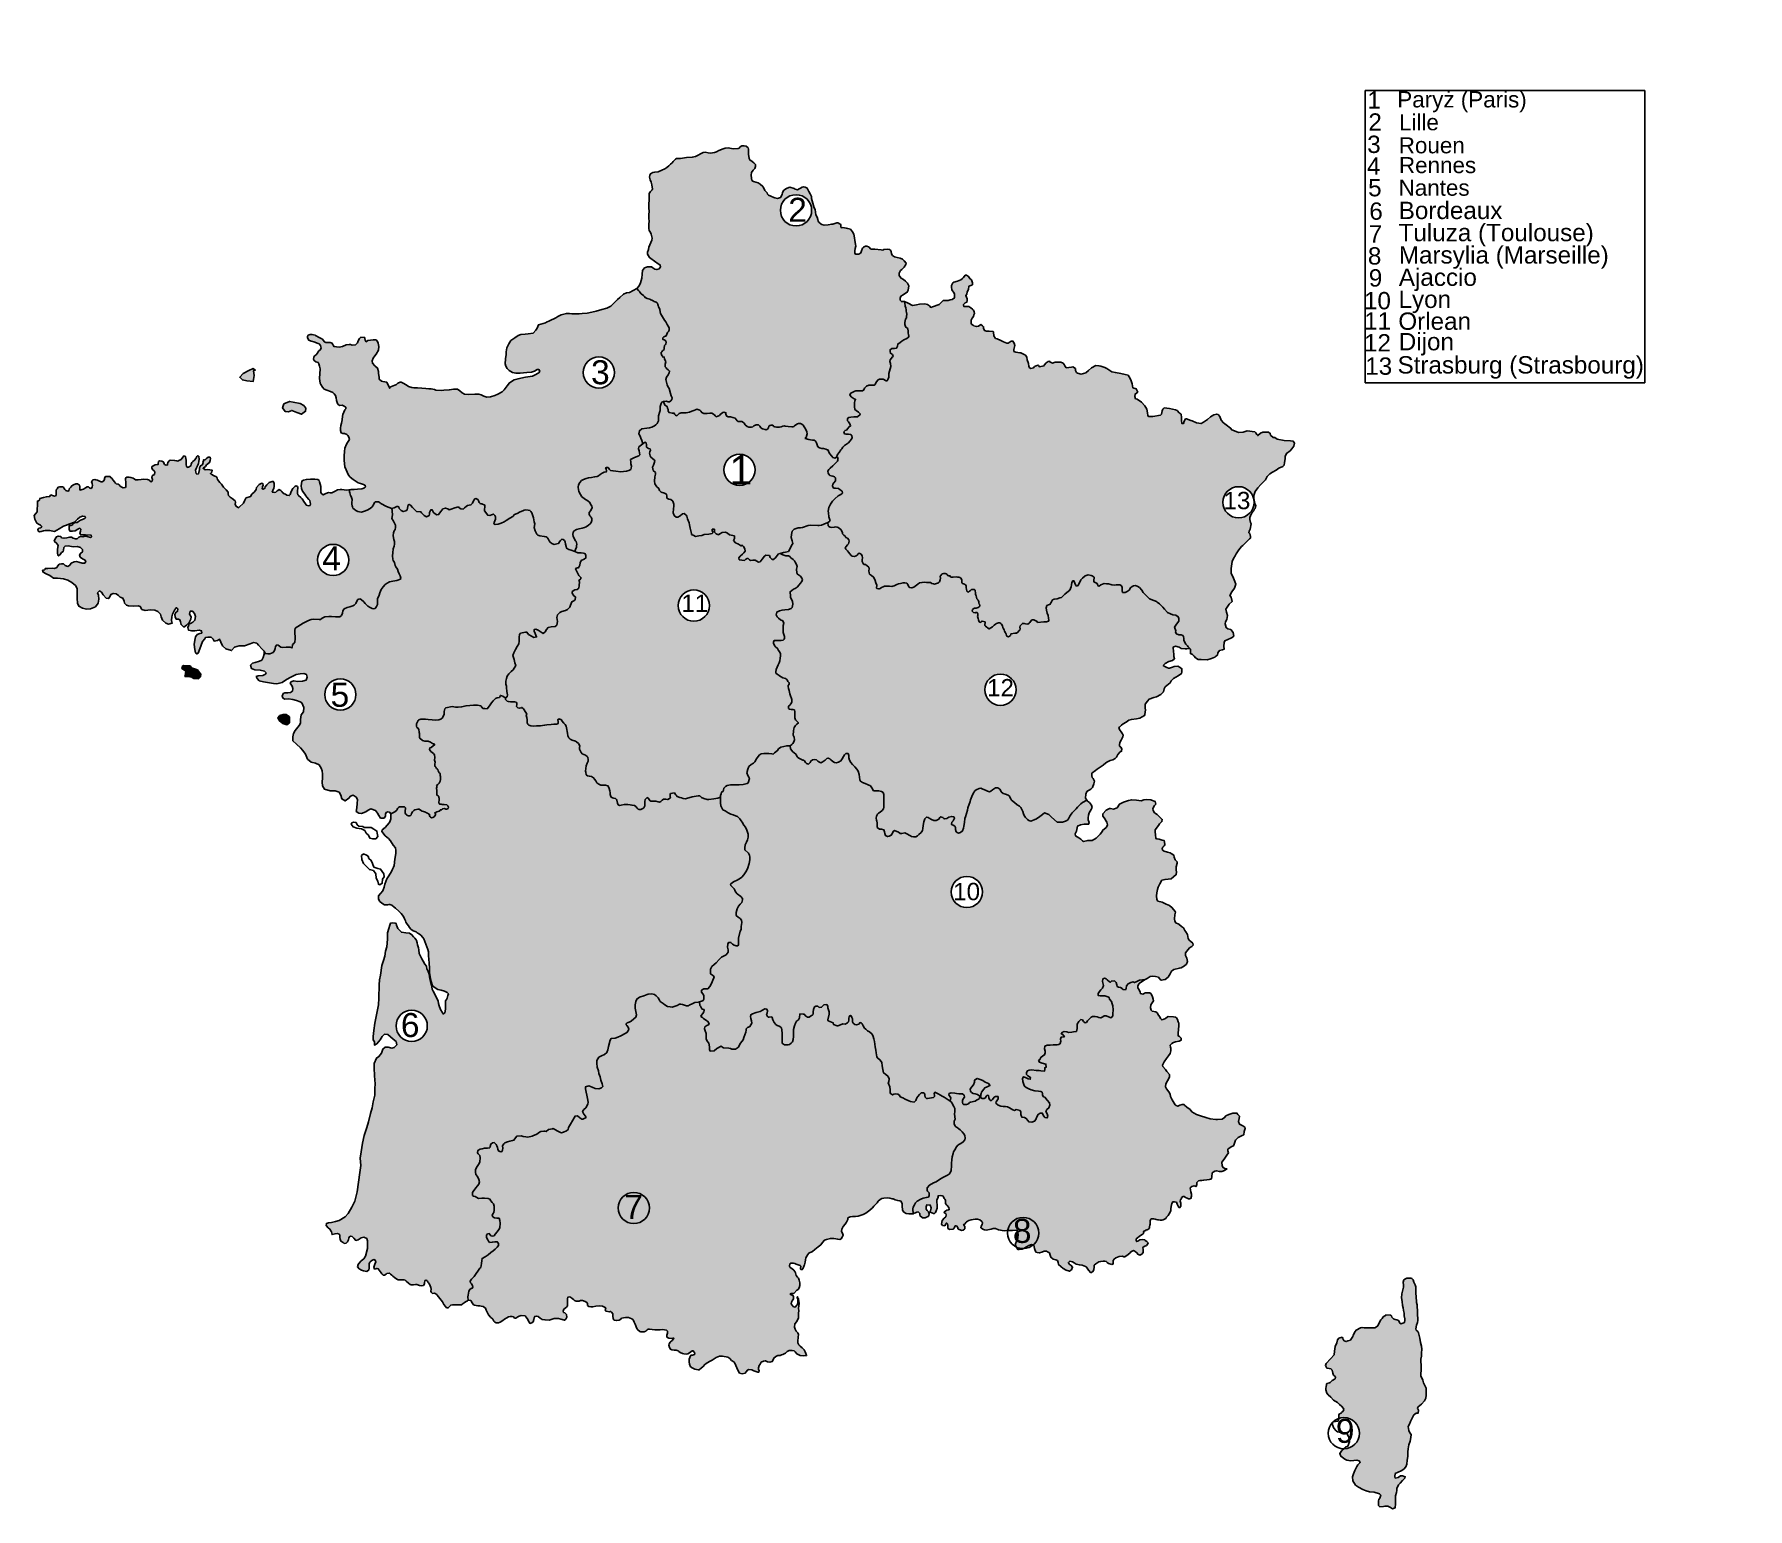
# Model space of a CAD drawing. Header units: millimetres. Extents: x 11904 to 132687182, y -17824690 to 194506.
# Drawn here: x 11904 to 205776, y 27663 to 194506 of the extents above.
import ezdxf

# ---------------------------------------------------------------- set-up
doc = ezdxf.new("R2010")
doc.units = ezdxf.units.MM
doc.styles.get("Standard").update_dxf_attribs({"font": 'arial.ttf'})
pattern_1 = [(0, (0, 0), (0, 6.985), [5.08, -1.905]), (90, (0, 0), (-6.985, 4e-16), [5.08, -1.905])]

msp = doc.modelspace()

# ---------------------------------------------------------------- texts
for s, height, p in [('Paryż (Paris)', 1814.83, (166123, 186224)), ('1', 1962, (162742, 186087)), ('2', 1962, (162853, 183593)), ('3', 1962, (162722, 181073)), ('4', 1962, (162695, 178606)), ('5', 1962, (162826, 176168)), ('2', 2715, (97212, 173287)), ('6', 1962, (162957, 173515)), ('7', 1962, (162892, 170941)), ('8', 1962, (162799, 168446)), ('9', 1962, (162904, 165955)), ('10', 1961.8, (162353, 163383)), ('11', 1961.8, (162379, 161076)), ('12', 1961.8, (162358, 158611)), ('3', 2715, (74902, 154903)), ('13', 1961.8, (162496, 155974)), ('1', 3317, (90570, 143563)), ('13', 1961.8, (146459, 140765)), ('4', 2715, (44483, 133853)), ('11', 1961.8, (85117, 129145)), ('5', 2715, (45432, 118405)), ('12', 1961.8, (119705, 119585)), ('10', 1961.8, (115871, 96521)), ('6', 2715, (53383, 81041)), ('7', 2715, (78656, 60463)), ('8', 2715, (122627, 57742)), ('9', 2715, (159173, 35120))]:
    msp.add_text(s, height=height).set_placement(p)
at = {"char_height": 2.5, "attachment_point": 1}
for s, width, insert in [('1\\P2\\P3\\P4\\P5\\P6\\P7\\P8\\P9\\P10\\P11\\P12\\P13', 23001.95, (205773, 194506)), ('21312', 7962.63, (173941, 174158))]:
    msp.add_mtext_dynamic_manual_height_columns(s, width=width, gutter_width=12.5, heights=[0], dxfattribs=dict(at, insert=insert))
at = {"attachment_point": 1}
for s, insert, char_height, width in [('Lille', (166322, 185456), 1814.8, 4429.87), ('Rouen', (166290, 182850), 1814.8, 7452.01), ('Rennes', (166314, 180608), 1814.8, 8863.64), ('Nantes', (166275, 178049), 1814.8, 8129.23), ('Bordeaux', (166287, 175558), 1961.8, 12086.61), ('Tuluza (Toulouse)', (166274, 173050), 1961.78, 23019.63), ('Marsylia (Marseille)', (166302, 170519), 1961.78, 24624.25), ('Ajaccio', (166299, 167996), 1961.8, 9169.63), ('Lyon', (166267, 165498), 1961.8, 5831.13), ('Orlean', (166242, 163024), 1961.8, 8299.88), ('Dijon', (166292, 160707), 1961.8, 6137.44), ('Strasburg (Strasbourg)', (166154, 158080), 1961.78, 29034.83)]:
    msp.add_mtext(s, dxfattribs=dict(at, insert=insert, char_height=char_height, width=width))

# ---------------------------------------------------------------- hatches: boundary and pattern name
at = {"true_color": 0xf1eb1f}
h = msp.add_hatch(dxfattribs=at)
h.set_pattern_fill('ANGLE', color=2)
h.set_pattern_definition(pattern_1)
h.paths.add_polyline_path([(108741, 158812), (108945, 158948), (109218, 158965), (109474, 158999), (109593, 159221), (109610, 159442), (109866, 159646), (110070, 159783), (110275, 159936), (110616, 160089), (110837, 160226), (110854, 160345), (110837, 160549), (110786, 160668), (110786, 160873), (110752, 161196), (110513, 161350), (110428, 161537), (110411, 161673), (110411, 161878), (110462, 162270), (110582, 162423), (110599, 162559), (110616, 162815), (110599, 163036), (110565, 163155), (110548, 163309), (110531, 163547), (110445, 163751), (110445, 163820), (110368, 164261), (110216, 164261), (110022, 164261), (109892, 164412), (109870, 164650), (109957, 164866), (110216, 165039), (110476, 165191), (110671, 165320), (110801, 165537), (110844, 166056), (110693, 166337), (110498, 166575), (110236, 166768), (109975, 166898), (109784, 167144), (109757, 167485), (109931, 167768), (110062, 167898), (110345, 168137), (110519, 168442), (110541, 168616), (110323, 168855), (110149, 169050), (109888, 169181), (109540, 169246), (109235, 169333), (109018, 169485), (108909, 169659), (108844, 169920), (108778, 170072), (108670, 170159), (108430, 170181), (108017, 170137), (107908, 170094), (107712, 170116), (107016, 170203), (106864, 170203), (106535, 170203), (106364, 170398), (106298, 170463), (106124, 170529), (105972, 170529), (105733, 170420), (105602, 170311), (105515, 170007), (105428, 169768), (105211, 169616), (104819, 169616), (104732, 169789), (104732, 170007), (104797, 170246), (104863, 170529), (104841, 170746), (104797, 170942), (104669, 171709), (104628, 171886), (104492, 172145), (104356, 172309), (104247, 172458), (103947, 172527), (103769, 172581), (103388, 172622), (103210, 172595), (103170, 172758), (103170, 172922), (103115, 173031), (102938, 173085), (102883, 173153), (102706, 173153), (102243, 173031), (102133, 173031), (101724, 172949), (101261, 172908), (100962, 172996), (100597, 173300), (100579, 173548), (100470, 173794), (100320, 174080), (100251, 174670), (100155, 174847), (100073, 175133), (100005, 175405), (99910, 175664), (99842, 175937), (99828, 176155), (99678, 176454), (99542, 176713), (99446, 176945), (99364, 177108), (99146, 177217), (98969, 177245), (98806, 177217), (98478, 177013), (98260, 176904), (97988, 176986), (97892, 177040), (97388, 177190), (97279, 177149), (97006, 177068), (96733, 176863), (96556, 176618), (96529, 176386), (96338, 176046), (96011, 175923), (95711, 175991), (95575, 176046), (95261, 176182), (94961, 176305), (94879, 176414), (94811, 176550), (94579, 176836), (94429, 177163), (94334, 177285), (94048, 177558), (93799, 177697), (93267, 177860), (93076, 177969), (93062, 178228), (93035, 178569), (93049, 178882), (93226, 179127), (93444, 179332), (93512, 179536), (93512, 179767), (93335, 179945), (93131, 180094), (92885, 180285), (92803, 180435), (92722, 180925), (92735, 181225), (92735, 181498), (92694, 181647), (92449, 181825), (92245, 181879), (91945, 181865), (91781, 181756), (91645, 181620), (91536, 181593), (90990, 181525), (90431, 181647), (90077, 181607), (89845, 181539), (89368, 181348), (89082, 181212), (88864, 181116), (88427, 181062), (88168, 181103), (87800, 181157), (87582, 181130), (86731, 180681), (86349, 180585), (85695, 180544), (85477, 180531), (85013, 180463), (84564, 180435), (84454, 180367), (84182, 180108), (84073, 179945), (83909, 179795), (83691, 179618), (83487, 179427), (83268, 179264), (82928, 179114), (82505, 178950), (82110, 178910), (81892, 178855), (81646, 178719), (81537, 178555), (81523, 178324), (81578, 178038), (81714, 177765), (81769, 177479), (81823, 177193), (81864, 177030), (81810, 176893), (81619, 176716), (81496, 176498), (81483, 176294), (81452, 174748), (81479, 174571), (81438, 174012), (81452, 173699), (81479, 173331), (81452, 173059), (81452, 172759), (81452, 172541), (81493, 172296), (81643, 172078), (81711, 171874), (81806, 171424), (81779, 171206), (81438, 170430), (81384, 170157), (81275, 169844), (81288, 169612), (81520, 169244), (82216, 168722), (82338, 168626), (82734, 168381), (82775, 168204), (82597, 167945), (82338, 167877), (82134, 167918), (81875, 168081), (81725, 168177), (81302, 168190), (80961, 168095), (80730, 167768), (80675, 167359), (80634, 166910), (80498, 166378), (80362, 166038), (80089, 165738), (80281, 165522), (80384, 165397), (80416, 165314), (80582, 165138), (80820, 164962), (81018, 164728), (81184, 164651), (81267, 164599), (81547, 164526), (81651, 164453), (81765, 164412), (81921, 164339), (82056, 164277), (82284, 164204), (82305, 164153), (82419, 164070), (82460, 163945), (82492, 163800), (82544, 163675), (82627, 163551), (82668, 163343), (82720, 163115), (82762, 162908), (83115, 162335), (83208, 162169), (83364, 161971), (83520, 161681), (83634, 161474), (83758, 161287), (83758, 161038), (83675, 160872), (83561, 160758), (83405, 160390), (83145, 160276), (83031, 160141), (83031, 159965), (83166, 159913), (83353, 159799), (83384, 159623), (83352, 159462), (83228, 159270), (83166, 159031), (83156, 158845), (82990, 158689), (82907, 158575), (82823, 158502), (82823, 158368), (82917, 158150), (83114, 157942), (83186, 157979), (83202, 157781), (83351, 157452), (83301, 157189), (83285, 156991), (83301, 156859), (83384, 156760), (83483, 156629), (83631, 156530), (83779, 156398), (83746, 156201), (83631, 155954), (83433, 155723), (83351, 155427), (83384, 155278), (83532, 154834), (83598, 154636), (83730, 154439), (83895, 153871), (83960, 153607), (84076, 153360), (84043, 153162), (83911, 153031), (83763, 152932), (83614, 152932), (83400, 152981), (83202, 152965), (83087, 152948), (83245, 152551), (83504, 152403), (83605, 152099), (83629, 151847), (83722, 151688), (84087, 151628), (84279, 151622), (84318, 151628), (84358, 151503), (84444, 151410), (84610, 151337), (84776, 151489), (84855, 151582), (85094, 151655), (85352, 151675), (85650, 151681), (86034, 151761), (86312, 151847), (86524, 151926), (86703, 152019), (86882, 152092), (87207, 151979), (87339, 151854), (87439, 151695), (87657, 151602), (88022, 151595), (88326, 151615), (88585, 151615), (88856, 151450), (88949, 151324), (89075, 151231), (89426, 151357), (89525, 151476), (89898, 151777), (90161, 151681), (90168, 151489), (90247, 151278), (90433, 151218), (90678, 151225), (90930, 151152), (91191, 151060), (91340, 150902), (91424, 150764), (91562, 150690), (91732, 150679), (91986, 150700), (92050, 150637), (92209, 150489), (92357, 150330), (92559, 150128), (92760, 150065), (93035, 150033), (93216, 150097), (93322, 150203), (93597, 150319), (93841, 150298), (93989, 150150), (94106, 149980), (94286, 149842), (94743, 149754), (94858, 149821), (94964, 149980), (95028, 150171), (95138, 150240), (95282, 150256), (95463, 150256), (95547, 150160), (95579, 150139), (95706, 150075), (95876, 150054), (96056, 150065), (96215, 150065), (96395, 150086), (96618, 150171), (96786, 150182), (97222, 150107), (97625, 150097), (97731, 150097), (97847, 150118), (97932, 150192), (98257, 150422), (98442, 150463), (98610, 150446), (98863, 150310), (99034, 150086), (99161, 149842), (99306, 149532), (99348, 149310), (99242, 148896), (99157, 148843), (99147, 148769), (99528, 148653), (99740, 148610), (99973, 148579), (100234, 148548), (100394, 148309), (100472, 148049), (100567, 147827), (100747, 147700), (101033, 147647), (101192, 147625), (101468, 147541), (101722, 147445), (101765, 147318), (101871, 147064), (102136, 146757), (102263, 146619), (102506, 146556), (102687, 146651), (102772, 146948), (102960, 147169), (103181, 147476), (103284, 147612), (103403, 147799), (103573, 147970), (104017, 148293), (104170, 148464), (104357, 148702), (104443, 148890), (104426, 149060), (104289, 149213), (104017, 149264), (103744, 149264), (103590, 149281), (103505, 149537), (103642, 149673), (103795, 149724), (103965, 149912), (104068, 150048), (104272, 150184), (104187, 150423), (104017, 150644), (103914, 150780), (103931, 151036), (104068, 151138), (104306, 151189), (104630, 151206), (105039, 151206), (105346, 151462), (105380, 151513), (105159, 151734), (104886, 151938), (104749, 152041), (104698, 152381), (104698, 152807), (104732, 153012), (104835, 153182), (104664, 153267), (104323, 153489), (104170, 153710), (104289, 153880), (104460, 153965), (104823, 154170), (105073, 154170), (105346, 154153), (105602, 154153), (105772, 154255), (105840, 154442), (106062, 154698), (106335, 154800), (106641, 154817), (106931, 154817), (107033, 154868), (107153, 155141), (107374, 155413), (107528, 155464), (107732, 155481), (107971, 155481), (108278, 155294), (108397, 155294), (108533, 155498), (108602, 155703), (108602, 156129), (108758, 156649), (108826, 156921), (108775, 157245), (108707, 157483), (108741, 157671), (108996, 157994), (109099, 158062), (109014, 158267), (108775, 158403), (108741, 158607)])
h.paths.add_polyline_path([(96328, 174584, -1), (99863, 174584, -1)], flags=16)
at = {"true_color": 0xf8991e}
h = msp.add_hatch(dxfattribs=at)
h.set_pattern_fill('ANGLE', color=30)
h.set_pattern_definition(pattern_1)
h.paths.add_polyline_path([(146395, 141547, -0.8885048), (149880, 141960), (149880, 142326), (150032, 142780), (150357, 143169), (150703, 143558), (151201, 144099), (151417, 144467), (151720, 144769), (152001, 144964), (152434, 145180), (152737, 145397), (153192, 145591), (153321, 145743), (153365, 146067), (153430, 146478), (153430, 146737), (153581, 147083), (154014, 147386), (154209, 147581), (154425, 147905), (154490, 148251), (154360, 148446), (154036, 148511), (153322, 148542), (152543, 148693), (152262, 148866), (152088, 148888), (151764, 149148), (151742, 149342), (151547, 149494), (150898, 149472), (150660, 149385), (150336, 149104), (150249, 149212), (150119, 149407), (150011, 149515), (149145, 149645), (148669, 149494), (148150, 149450), (147500, 149710), (147392, 149753), (147262, 149948), (146765, 150315), (146462, 150553), (146202, 150856), (146029, 151267), (145856, 151462), (145704, 151526), (145380, 151440), (144990, 151202), (144665, 150921), (144211, 150596), (143930, 150445), (143410, 150553), (142913, 150748), (142761, 150813), (142285, 151007), (142177, 150986), (142004, 150726), (141917, 150445), (141744, 150467), (141701, 150834), (141701, 151137), (141679, 151505), (141463, 151678), (141203, 151916), (141030, 152002), (140337, 152175), (139753, 152218), (139580, 152089), (139515, 151894), (139405, 151429), (138476, 151267), (137957, 151267), (137913, 151375), (137870, 151678), (137783, 152089), (137567, 152478), (137178, 152867), (136680, 153213), (136507, 153257), (136442, 153516), (136463, 153797), (136766, 154013), (136593, 154403), (136204, 154511), (136139, 154943), (135987, 155419), (135792, 155744), (135663, 155938), (135338, 156003), (134862, 156111), (134227, 156225), (133837, 156312), (133253, 156680), (133036, 156788), (132582, 156961), (132366, 157004), (132019, 157026), (131522, 156766), (131175, 156442), (130894, 156182), (130353, 156031), (129942, 156139), (129812, 156247), (129725, 156442), (129725, 156680), (129422, 156874), (129249, 156853), (128665, 156766), (128513, 156982), (128427, 157134), (128319, 157307), (128059, 157415), (127410, 157393), (127107, 157307), (126705, 157492), (126609, 157480), (126414, 157328), (126176, 157047), (126133, 156982), (125657, 156874), (125527, 157026), (125440, 157069), (125094, 156896), (124964, 156766), (124661, 156680), (124510, 156766), (124445, 156961), (124380, 157242), (124250, 157674), (124207, 157956), (124077, 158193), (123536, 158475), (123406, 158475), (122973, 158518), (122757, 158626), (122735, 158842), (122865, 159296), (122778, 159534), (122627, 159794), (122432, 159794), (122086, 159534), (121934, 159534), (121566, 159707), (121263, 159859), (120846, 160039), (120673, 160083), (120478, 160385), (120434, 160796), (120391, 160883), (119937, 160926), (119634, 160905), (119417, 160991), (119309, 161251), (119309, 161402), (119179, 161532), (119006, 161661), (118746, 161488), (118530, 161424), (118227, 161510), (118119, 161597), (117929, 161723), (117902, 161964), (117902, 162137), (118011, 162375), (118184, 162570), (118227, 162743), (118270, 162894), (118249, 163089), (118184, 163305), (118076, 163392), (117881, 163565), (117643, 163694), (117383, 163716), (117085, 163686), (117046, 163919), (117232, 164127), (117426, 164192), (117470, 164386), (117448, 164559), (117296, 164927), (117426, 165100), (117470, 165360), (117599, 165641), (117664, 165987), (117881, 166073), (118054, 166160), (118076, 166376), (117967, 166700), (117773, 166852), (117621, 167111), (117383, 167241), (117232, 167241), (117037, 166982), (116929, 166852), (116734, 166722), (116366, 166549), (115933, 166441), (115825, 166376), (115673, 166073), (115673, 165900), (115738, 165597), (116015, 165145), (116041, 164884), (116020, 164668), (115760, 164495), (115522, 164451), (115324, 164390), (114978, 164390), (114761, 164369), (114588, 164239), (114307, 163936), (113549, 163655), (113333, 163590), (113203, 163763), (112965, 163915), (112684, 164001), (112078, 163980), (111731, 163893), (111277, 163828), (110779, 164066), (110693, 164109), (110368, 164261), (110466, 163702), (110531, 163547), (110548, 163309), (110565, 163155), (110599, 163036), (110616, 162815), (110590, 162434), (110462, 162270), (110411, 161878), (110411, 161673), (110428, 161537), (110513, 161350), (110752, 161196), (110786, 160873), (110786, 160668), (110837, 160549), (110863, 160241), (110616, 160089), (110275, 159936), (110070, 159783), (109866, 159646), (109610, 159442), (109593, 159221), (109474, 158999), (109218, 158965), (108945, 158948), (108741, 158812), (108741, 158607), (108775, 158403), (109014, 158267), (109099, 158062), (108996, 157994), (108741, 157671), (108707, 157483), (108775, 157245), (108826, 156921), (108758, 156649), (108602, 156129), (108602, 155703), (108533, 155498), (108397, 155294), (108278, 155294), (107971, 155481), (107732, 155481), (107528, 155464), (107374, 155413), (107153, 155141), (107033, 154868), (106931, 154817), (106641, 154817), (106335, 154800), (106062, 154698), (105840, 154442), (105772, 154255), (105602, 154153), (105346, 154153), (105073, 154170), (104869, 154170), (104732, 154119), (104460, 153965), (104289, 153880), (104170, 153710), (104323, 153489), (104664, 153267), (104835, 153182), (104732, 153012), (104698, 152807), (104698, 152381), (104749, 152041), (104886, 151938), (105159, 151734), (105392, 151500), (105039, 151206), (104920, 151206), (104630, 151206), (104306, 151189), (104068, 151138), (103931, 151036), (103914, 150780), (104017, 150644), (104187, 150423), (104272, 150184), (104068, 150048), (103965, 149912), (103795, 149724), (103642, 149673), (103505, 149537), (103590, 149281), (103744, 149264), (104017, 149264), (104289, 149213), (104426, 149060), (104443, 148890), (104357, 148702), (104170, 148464), (104017, 148293), (103573, 147970), (103403, 147799), (103284, 147612), (103181, 147476), (102960, 147169), (102772, 146948), (102687, 146651), (102849, 146614), (102825, 146483), (102825, 146325), (102772, 146202), (102614, 146026), (102456, 145851), (102263, 145675), (101964, 145411), (101805, 145253), (101700, 145078), (101735, 144849), (101805, 144726), (101911, 144585), (102052, 144550), (102263, 144498), (102456, 144445), (102544, 144322), (102579, 144076), (102544, 143970), (102386, 143742), (102245, 143584), (102210, 143408), (102263, 143285), (102333, 143162), (102561, 143145), (102896, 143109), (103089, 142951), (103318, 142811), (103353, 142582), (103159, 142442), (102860, 142283), (102474, 141950), (102227, 141686), (101999, 141352), (101788, 140948), (101717, 140544), (101753, 140350), (101823, 139894), (101942, 139463), (101890, 139357), (101679, 139252), (101713, 138900), (101799, 138809), (101966, 138743), (102107, 138702), (102416, 138713), (102557, 138768), (102793, 138743), (103126, 138518), (103286, 138263), (103336, 138086), (103336, 137990), (103488, 137838), (103645, 137712), (103746, 137580), (103918, 137469), (104065, 137282), (104105, 137141), (104039, 136856), (103908, 136719), (103786, 136537), (103665, 136396), (103716, 136229), (103928, 136037), (104049, 135905), (104186, 135713), (104343, 135537), (104454, 135435), (104697, 135410), (104904, 135471), (105000, 135552), (105112, 135698), (105228, 135799), (105460, 135683), (105572, 135506), (105597, 135279), (105564, 135027), (105564, 134857), (105677, 134606), (105774, 134518), (105960, 134501), (106138, 134364), (106316, 134202), (106381, 134024), (106332, 133774), (106356, 133563), (106421, 133418), (106632, 133248), (106866, 133086), (106939, 132949), (107060, 132714), (107125, 132439), (107256, 132161), (107208, 131845), (107240, 131773), (107426, 131740), (107499, 131756), (107604, 131797), (107750, 131910), (107944, 131991), (108114, 132039), (108333, 132064), (108656, 132039), (108931, 132031), (109053, 132048), (109198, 132096), (109490, 132233), (109692, 132306), (109927, 132363), (110210, 132444), (110388, 132444), (110614, 132379), (110736, 132242), (110817, 132056), (110930, 131910), (111197, 131862), (111440, 131942), (111593, 132048), (111723, 132161), (111877, 132298), (112079, 132428), (112354, 132484), (112613, 132500), (112848, 132476), (113042, 132476), (113273, 132490), (113463, 132371), (113632, 132314), (113762, 132290), (113988, 132363), (114199, 132444), (114344, 132541), (114417, 132759), (114433, 132953), (114414, 133185), (114631, 133447), (114777, 133471), (115042, 133495), (115214, 133358), (115270, 133269), (115400, 133229), (115513, 133229), (115578, 133115), (115626, 133067), (115893, 133091), (116209, 133107), (116346, 133091), (116516, 133067), (116741, 132977), (116816, 132865), (116864, 132727), (116879, 132426), (116929, 132347), (117026, 132315), (117223, 132249), (117350, 132088), (117358, 131902), (117408, 131535), (117439, 131490), (117552, 131417), (117617, 131385), (117738, 131498), (117843, 131555), (117957, 131668), (117989, 131668), (118126, 131668), (118240, 131668), (118345, 131595), (118377, 131498), (118402, 131328), (118393, 131167), (118426, 131053), (118458, 130956), (118515, 130803), (118563, 130641), (118770, 130357), (118782, 130156), (118830, 130027), (118887, 129938), (118887, 129792), (118798, 129703), (118685, 129638), (118482, 129549), (118291, 129577), (118226, 129513), (118080, 129407), (118040, 129238), (118186, 129076), (118372, 129052), (118565, 129071), (118679, 128930), (118655, 128753), (118639, 128615), (118703, 128397), (118752, 128235), (118809, 128033), (118898, 127960), (118995, 127984), (119149, 128083), (119488, 128017), (119472, 127596), (119529, 127532), (119752, 127335), (119950, 127224), (120152, 127329), (120306, 127467), (120516, 127629), (120746, 127835), (121001, 127920), (121163, 127904), (121328, 127794), (121454, 127572), (121503, 127394), (121543, 127289), (121632, 127127), (121697, 126966), (121862, 126673), (121891, 126480), (121989, 126351), (122126, 126327), (122369, 126489), (122415, 126673), (122846, 126723), (123024, 126731), (123194, 126836), (123348, 127046), (123404, 127087), (123469, 127232), (123398, 127519), (123574, 127685), (123704, 127839), (123914, 127839), (124060, 127807), (124327, 127758), (124456, 127871), (124562, 127936), (124754, 128253), (124998, 128243), (125363, 128049), (125419, 127960), (126143, 128001), (126418, 128009), (126677, 128098), (126701, 128219), (126661, 128446), (126621, 128753), (126507, 128996), (126434, 129335), (126386, 129610), (126459, 129853), (126645, 129950), (126815, 129990), (127017, 130273), (127122, 130499), (127316, 130588), (127632, 130637), (127956, 130734), (128117, 130758), (128271, 130928), (128498, 131154), (128979, 131513), (129107, 131667), (129147, 131789), (129228, 131983), (129261, 132225), (129285, 132468), (129406, 132654), (129536, 132670), (129649, 132387), (129714, 132209), (129843, 132072), (130013, 132144), (130143, 132379), (130272, 132646), (130313, 132791), (130499, 132977), (130814, 133220), (131138, 133333), (131583, 133235), (131826, 133058), (131777, 132654), (131801, 132533), (132166, 132355), (132214, 132241), (132263, 132088), (132408, 132039), (132586, 132201), (132950, 132355), (133242, 132330), (133460, 132330), (133695, 132258), (133840, 132209), (134107, 132169), (134342, 132225), (134739, 132201), (134868, 132128), (134981, 131958), (134997, 131506), (135038, 131344), (135321, 131352), (135572, 131449), (135774, 131619), (135936, 131869), (136122, 132031), (136284, 132096), (136502, 132120), (136761, 131999), (136948, 131894), (137215, 131603), (137360, 131352), (137980, 130727), (138101, 130638), (138587, 130444), (138870, 130323), (138967, 130250), (139210, 130040), (139420, 129862), (139590, 129676), (139768, 129450), (140124, 129086), (140456, 128940), (140731, 128819), (141071, 128779), (141346, 128593), (141403, 128415), (141411, 128091), (141152, 127744), (140925, 127404), (141073, 126988), (141032, 126851), (141129, 126673), (141412, 126543), (141688, 126560), (141849, 126479), (141938, 126357), (141971, 126131), (141987, 125945), (142076, 125670), (142197, 125500), (142383, 125298), (142481, 125201), (142714, 124949), (142714, 124716), (142714, 124435), (142952, 124327), (143125, 124132), (143277, 123959), (143580, 123765), (143948, 123743), (144619, 123722), (145116, 123873), (145463, 124003), (145571, 124089), (145766, 124262), (145830, 124522), (146004, 124760), (146350, 124868), (146523, 124911), (146501, 125279), (146523, 125690), (146631, 125884), (146934, 126014), (147302, 126187), (147454, 126252), (147627, 126403), (147562, 126814), (147280, 127160), (146934, 127225), (146761, 127376), (146633, 127778), (146676, 128016), (146827, 128297), (146914, 128752), (146784, 129098), (146719, 129465), (147109, 130027), (147433, 130330), (147347, 130806), (147195, 131001), (147390, 131433), (147693, 131844), (147866, 132298), (147758, 132601), (147607, 132969), (147347, 133509), (147325, 134050), (147455, 134850), (147585, 135175), (147780, 135477), (147888, 135715), (148212, 136148), (148494, 136537), (148645, 136667), (148754, 136753), (148927, 136905), (149230, 137207), (149403, 137402), (149533, 137489), (149533, 137683), (149446, 138008), (149338, 138094), (149381, 138267), (149489, 138505), (149578, 139125), (149534, 139255), (149448, 139601), (149426, 139839), (149599, 140206), (149794, 140487), (149880, 140595), (149945, 140725), (150032, 140855), (150119, 141136), (149989, 141417), (149909, 141818, -0.038447), (149929, 141547, -1)])
at = {"true_color": 0x2776bb}
h = msp.add_hatch(dxfattribs=at)
h.set_pattern_fill('ANGLE', color=152)
h.set_pattern_definition(pattern_1)
h.paths.add_polyline_path([(80665, 148552), (80549, 148815), (80467, 149046), (80302, 149309), (80368, 149638), (80632, 149869), (81208, 149935), (81522, 149984), (81769, 150050), (82065, 150215), (82247, 150314), (82395, 150478), (82527, 150775), (82527, 151038), (82527, 151335), (82659, 151713), (82725, 151927), (82741, 152125), (82741, 152389), (82870, 152840), (83087, 152948), (83202, 152965), (83400, 152981), (83614, 152932), (83763, 152932), (83911, 153031), (84043, 153162), (84076, 153360), (83960, 153607), (83895, 153871), (83730, 154439), (83598, 154636), (83532, 154834), (83343, 155400), (83433, 155723), (83631, 155954), (83746, 156201), (83779, 156398), (83631, 156530), (83483, 156629), (83384, 156760), (83301, 156859), (83285, 156991), (83301, 157189), (83351, 157452), (83202, 157781), (83186, 157979), (83114, 157942), (82917, 158150), (82781, 158466), (82907, 158575), (82990, 158689), (83156, 158845), (83166, 159031), (83228, 159270), (83322, 159415), (83353, 159467), (83384, 159623), (83353, 159799), (83166, 159913), (83031, 159965), (83031, 160141), (83145, 160276), (83405, 160390), (83561, 160758), (83675, 160872), (83758, 161038), (83758, 161287), (83634, 161474), (83520, 161681), (83364, 161971), (83208, 162169), (83115, 162335), (82762, 162908), (82720, 163115), (82668, 163343), (82627, 163551), (82544, 163675), (82492, 163800), (82460, 163945), (82419, 164070), (82194, 164233), (82056, 164277), (81921, 164339), (81765, 164412), (81651, 164453), (81547, 164526), (81267, 164599), (81184, 164651), (81007, 164733), (80935, 164827), (80820, 164962), (80582, 165138), (80416, 165314), (80384, 165397), (80281, 165522), (80089, 165738), (79268, 165283), (78900, 165242), (78572, 165092), (78177, 164724), (77891, 164493), (77795, 164384), (77318, 163934), (77141, 163730), (76705, 163526), (76119, 163349), (75491, 163171), (75001, 163062), (74455, 162953), (73883, 162899), (73542, 162872), (73133, 162872), (72738, 162872), (72479, 162899), (72111, 162913), (71538, 162763), (71143, 162558), (70924, 162422), (70202, 162095), (69875, 161932), (69738, 161850), (68948, 161618), (68811, 161237), (68648, 161019), (68362, 160692), (67789, 160597), (67448, 160583), (66971, 160515), (66638, 160426), (66270, 160167), (65821, 159840), (65602, 159473), (65384, 159009), (65289, 158587), (65289, 158274), (65234, 157770), (65193, 157211), (65248, 156952), (65412, 156693), (65643, 156448), (66011, 156230), (66393, 156162), (66870, 156162), (67647, 156230), (68152, 156257), (68493, 156394), (68820, 156557), (69011, 156571), (69092, 156394), (68983, 156203), (68520, 155944), (68274, 155835), (67484, 155699), (66952, 155590), (66638, 155522), (66189, 155386), (65669, 155081), (65410, 154740), (65069, 154277), (64851, 154059), (64360, 153787), (64019, 153637), (63542, 153473), (63119, 153432), (62778, 153569), (62479, 153705), (62220, 153787), (61742, 153800), (61061, 153732), (60570, 153773), (60311, 153936), (60038, 154168), (59793, 154359), (59370, 154359), (58852, 154263), (58239, 154222), (57925, 154195), (57353, 154250), (57189, 154318), (56821, 154372), (56535, 154372), (56194, 154427), (55758, 154468), (55253, 154481), (54858, 154495), (54640, 154536), (54258, 154658), (54094, 154754), (53713, 154999), (53413, 155122), (53317, 155149), (53031, 155013), (52881, 154876), (52131, 154577), (52131, 154454), (51872, 154945), (51777, 155122), (51341, 155217), (51177, 155271), (50945, 155476), (50932, 155653), (50836, 156143), (50864, 156361), (50727, 156729), (50441, 156988), (50182, 157301), (50127, 157560), (50250, 157860), (50455, 158132), (50605, 158309), (50859, 158763), (50886, 159158), (50804, 159553), (50736, 159743), (50573, 159921), (50273, 159948), (49959, 159893), (49659, 159839), (49468, 159703), (49359, 159880), (49284, 160181), (48869, 160248), (48719, 160084), (48541, 159812), (48487, 159607), (48241, 159362), (47860, 159321), (47696, 159416), (47533, 159416), (47205, 159362), (46769, 159185), (46387, 159103), (45801, 159171), (45774, 159280), (45665, 159457), (45610, 159539), (45365, 159634), (44888, 159634), (44738, 159703), (44602, 159893), (44506, 160016), (44138, 160179), (43669, 160467), (43320, 160547), (43116, 160547), (42911, 160452), (42816, 160316), (42816, 160152), (42966, 159907), (43225, 159784), (43388, 159757), (43552, 159689), (44137, 159471), (44296, 159289), (44362, 158985), (44264, 158784), (44101, 158670), (44008, 158572), (43921, 158398), (43785, 158224), (43628, 158110), (43546, 157980), (43503, 157746), (43579, 157578), (43780, 157453), (44019, 157355), (44095, 157197), (44177, 156936), (44242, 156665), (44191, 155553), (44261, 155028), (44331, 154871), (44532, 154574), (44716, 154364), (45022, 154233), (45407, 154084), (45669, 153971), (45844, 153813), (45975, 153612), (46062, 153350), (46089, 153062), (46167, 152843), (46264, 152660), (46456, 152511), (46736, 152538), (46893, 152459), (47138, 152302), (47173, 152136), (47042, 152004), (46815, 151494), (46771, 151293), (46727, 150882), (46666, 150515), (46605, 150227), (46570, 149930), (46570, 149667), (46622, 149423), (46832, 149327), (46990, 149318), (47287, 149213), (47374, 149099), (47488, 148925), (47567, 148645), (47347, 148325), (47242, 148107), (47050, 147688), (46998, 147294), (46963, 146814), (46963, 146263), (47050, 145564), (47472, 144606), (47665, 144397), (47979, 144117), (48198, 143968), (48548, 143767), (48810, 143689), (49151, 143575), (49361, 143453), (49370, 143304), (49186, 143156), (48950, 143068), (48478, 143016), (48111, 142998), (47726, 142981), (47566, 142956), (47559, 142794), (47582, 142713), (47613, 142600), (47649, 142471), (47689, 142324), (47765, 142200), (47794, 142095), (47869, 141838), (47832, 141542), (47842, 141322), (47880, 141141), (47909, 141017), (47966, 140864), (48081, 140759), (48281, 140616), (48511, 140501), (48711, 140453), (48931, 140444), (49265, 140558), (49561, 140673), (49915, 140835), (50135, 141026), (50335, 141322), (50434, 141590), (50861, 141580), (51032, 141494), (51128, 141427), (51329, 141293), (51539, 141179), (51672, 141093), (51959, 140988), (52179, 140912), (52332, 140835), (52486, 140895), (52635, 140925), (53000, 141113), (53144, 141014), (53203, 140855), (53273, 140766), (53412, 140617), (53650, 140488), (53948, 140587), (54087, 140686), (54147, 140865), (54226, 141252), (54306, 141312), (54465, 141222), (54713, 140954), (54892, 140776), (55001, 140666), (55110, 140557), (55160, 140517), (55647, 140448), (55726, 140349), (55865, 140200), (56014, 140041), (56193, 139922), (56272, 139912), (56570, 140041), (56610, 140220), (56640, 140408), (56789, 140706), (56938, 140676), (57067, 140408), (57136, 140299), (57434, 140130), (57643, 140150), (57911, 140508), (58140, 140825), (58418, 140885), (58686, 140805), (58845, 140696), (59173, 140815), (59391, 140895), (59739, 140994), (59898, 141024), (59987, 140924), (60186, 140805), (60434, 140776), (60583, 140905), (60762, 141073), (60941, 141182), (61318, 141252), (61487, 141441), (61596, 141718), (61809, 141982), (62067, 141896), (62132, 141818), (62242, 141540), (62341, 141401), (62470, 141371), (62530, 141361), (62875, 141230), (62885, 140985), (62855, 140759), (62855, 140563), (62983, 140407), (63081, 140260), (63208, 140073), (63463, 140054), (63649, 140132), (63865, 140211), (64017, 140061), (64086, 139884), (64106, 139649), (64008, 139444), (63939, 139267), (63910, 139110), (64037, 139022), (64410, 139081), (64743, 139179), (65086, 139326), (65302, 139502), (65694, 139767), (66037, 139953), (66223, 140159), (66527, 140266), (66900, 140462), (67165, 140580), (67341, 140649), (67498, 140678), (67772, 140668), (67988, 140619), (68096, 140502), (68194, 140335), (68292, 140120), (68390, 139806), (68468, 139346), (68527, 139101), (68478, 138679), (68567, 138327), (68674, 138082), (68782, 137925), (68870, 137817), (69125, 137758), (69616, 137690), (69821, 137641), (70048, 137471), (70165, 137180), (70272, 137033), (70459, 136867), (70714, 136788), (71027, 136828), (71233, 136896), (71331, 137073), (71449, 137229), (71596, 137366), (71763, 137337), (71880, 137229), (71988, 137063), (72027, 136793), (72096, 136548), (72135, 136343), (72400, 136196), (72655, 136117), (73066, 135961), (73134, 136203), (73254, 136459), (73266, 136604), (73310, 136792), (73274, 136953), (73202, 137109), (73142, 137201), (73053, 137302), (72886, 137710), (72845, 137906), (72886, 138183), (72978, 138316), (73245, 138470), (73554, 138552), (73882, 138624), (74149, 138686), (74334, 138758), (74601, 138953), (74797, 139096), (74910, 139250), (74992, 139476), (74982, 139682), (74899, 139856), (74776, 140031), (74694, 140195), (74694, 140400), (74869, 140606), (75033, 140944), (75002, 141109), (74827, 141324), (74776, 141530), (74571, 141684), (74406, 141786), (74262, 141879), (73830, 142212), (73779, 142305), (73645, 142551), (73512, 142797), (73471, 142972), (73450, 143239), (73471, 143526), (73625, 143803), (73810, 143998), (74046, 144132), (74334, 144245), (74611, 144327), (74970, 144358), (75310, 144419), (75587, 144471), (75731, 144532), (75946, 144676), (76142, 144851), (76398, 144953), (76614, 144984), (76655, 145066), (76625, 145323), (76542, 145436), (76645, 145487), (76820, 145487), (77005, 145251), (77118, 145159), (77395, 145097), (77713, 145056), (78268, 144994), (78587, 145015), (78915, 145066), (79183, 145138), (79388, 145272), (79450, 145425), (79470, 145641), (79409, 145887), (79409, 146083), (79381, 146384), (79679, 146549), (79833, 146610), (80327, 146805), (80429, 146918), (80388, 147144), (80337, 147370), (80265, 147596), (80296, 147811), (80470, 147945), (80768, 148171)])
h.paths.add_polyline_path([(74017, 156230, -1), (77552, 156230, -1)], flags=16)
h = msp.add_hatch(dxfattribs=at)
h.set_pattern_fill('ANGLE', color=152)
h.set_pattern_definition(pattern_1)
h.paths.add_polyline_path([(41975, 152732), (41179, 152891), (40792, 152968), (40137, 152688), (39992, 152240), (40282, 151821), (40672, 151777), (41063, 151951), (41628, 151719), (42127, 151515), (42597, 151850), (42641, 152197), (42395, 152486)])
h.paths.add_polyline_path([(36771, 155897), (36678, 155227), (35962, 155297), (35454, 155389), (35154, 155689), (35567, 156150), (36193, 156474), (36655, 156681), (36909, 156497), (36701, 156404)])
at = {"true_color": 0x999b37}
h = msp.add_hatch(dxfattribs=at)
h.set_pattern_fill('ANGLE', color=55)
h.set_pattern_definition(pattern_1)
h.paths.add_polyline_path([(102860, 142283), (103159, 142442), (103353, 142582), (103318, 142811), (103089, 142951), (102896, 143109), (102561, 143145), (102333, 143162), (102205, 143385), (102245, 143584), (102386, 143742), (102544, 143970), (102579, 144076), (102544, 144322), (102456, 144445), (102263, 144498), (102052, 144550), (101911, 144585), (101741, 144812), (101700, 145078), (101805, 145253), (101964, 145411), (102263, 145675), (102456, 145851), (102614, 146026), (102772, 146202), (102825, 146325), (102825, 146619), (102687, 146651), (102506, 146556), (102263, 146619), (102136, 146757), (101871, 147064), (101765, 147318), (101722, 147445), (101468, 147541), (101192, 147625), (101033, 147647), (100747, 147700), (100567, 147827), (100472, 148049), (100408, 148261), (100376, 148335), (100270, 148494), (100154, 148558), (99973, 148579), (99740, 148610), (99528, 148653), (99147, 148769), (99157, 148843), (99242, 148896), (99348, 149310), (99306, 149532), (99161, 149842), (99034, 150086), (98896, 150266), (98748, 150372), (98610, 150446), (98504, 150457), (98367, 150446), (98271, 150425), (98186, 150372), (97932, 150192), (97847, 150118), (97731, 150097), (97625, 150097), (97222, 150107), (96851, 150171), (96777, 150181), (96618, 150171), (96395, 150086), (96215, 150065), (96056, 150065), (95762, 150048), (95556, 150151), (95463, 150256), (95282, 150256), (95187, 150245), (95113, 150224), (95028, 150171), (94964, 149980), (94797, 149729), (94615, 149779), (94286, 149842), (94106, 149980), (93989, 150150), (93841, 150298), (93597, 150319), (93322, 150203), (93216, 150097), (93035, 150033), (92760, 150065), (92559, 150128), (92357, 150330), (92209, 150489), (91982, 150700), (91602, 150668), (91424, 150764), (91340, 150902), (91191, 151060), (90930, 151152), (90678, 151225), (90433, 151218), (90247, 151278), (90168, 151489), (90161, 151681), (89943, 151761), (89804, 151701), (89525, 151476), (89426, 151357), (89075, 151231), (88949, 151324), (88856, 151450), (88585, 151615), (88326, 151615), (88022, 151595), (87657, 151602), (87439, 151695), (87339, 151854), (87207, 151979), (86882, 152092), (86703, 152019), (86524, 151926), (86312, 151847), (86034, 151761), (85650, 151681), (85352, 151675), (85094, 151655), (84855, 151582), (84776, 151489), (84610, 151337), (84378, 151439), (84321, 151620), (84087, 151628), (83722, 151688), (83629, 151847), (83610, 152052), (83570, 152204), (83504, 152403), (83245, 152551), (83087, 152948), (82922, 152866), (82840, 152734), (82741, 152389), (82741, 152125), (82725, 151927), (82659, 151713), (82527, 151335), (82527, 151038), (82527, 150775), (82395, 150478), (82247, 150314), (82065, 150215), (81769, 150050), (81522, 149984), (81208, 149935), (80632, 149869), (80368, 149638), (80302, 149309), (80467, 149046), (80549, 148815), (80665, 148552), (80768, 148171), (80986, 148335), (81127, 148280), (81182, 148032), (81161, 147881), (81189, 147772), (81416, 147648), (81601, 147586), (81635, 147442), (81560, 147250), (81526, 147092), (81581, 146817), (81684, 146646), (81848, 146515), (82096, 146316), (82109, 146199), (81960, 145746), (81872, 145535), (81942, 145149), (82188, 144920), (82206, 144727), (82101, 144428), (82083, 143919), (82118, 143638), (82329, 143304), (82558, 143093), (82628, 142882), (82839, 142706), (83226, 142583), (83437, 142460), (83490, 142232), (83490, 142021), (83701, 141916), (83947, 141845), (84140, 141670), (84263, 141318), (84263, 141107), (84246, 140791), (84193, 140369), (84299, 140035), (84527, 139877), (84738, 139877), (84984, 140018), (85231, 140246), (85424, 140264), (85670, 140088), (85758, 139965), (85829, 139666), (85987, 139209), (86040, 138998), (86110, 138612), (86281, 137887), (86549, 137786), (86725, 137681), (87095, 137733), (87446, 137804), (87710, 137891), (88220, 137944), (88589, 138032), (88730, 138137), (88624, 138331), (88589, 138506), (88871, 138506), (88888, 138155), (89046, 137962), (89328, 137874), (89469, 137962), (89732, 138120), (90119, 138155), (90330, 138050), (90576, 137874), (90928, 137786), (91139, 137733), (91121, 137452), (91034, 137224), (91262, 136943), (91596, 136802), (91930, 136573), (91954, 136721), (92165, 136528), (92306, 136265), (92324, 136019), (92183, 135825), (92042, 135685), (91779, 135439), (91620, 135280), (91673, 135052), (92271, 134964), (92429, 135105), (92658, 135210), (92816, 135034), (92957, 134964), (93221, 134982), (93484, 134982), (93836, 134788), (94047, 134824), (94258, 135122), (94522, 135439), (94662, 135562), (95084, 135527), (95155, 135316), (95366, 135105), (95471, 135034), (95770, 135263), (95946, 135527), (96104, 135702), (96315, 135737), (96685, 135860), (96913, 135896), (97230, 135966), (97370, 136177), (97599, 136651), (97740, 136897), (97652, 137196), (97546, 137565), (97599, 137916), (97669, 138268), (97898, 138496), (98320, 138654), (98619, 138672), (98830, 138690), (99481, 138918), (99780, 138971), (100571, 138936), (100712, 138936), (100958, 138953), (101257, 139059), (101679, 139252), (101890, 139357), (101942, 139463), (101823, 139894), (101753, 140350), (101717, 140544), (101788, 140948), (101999, 141352), (102227, 141686), (102474, 141950)])
h.paths.add_polyline_path([(89934, 145218, -1), (93469, 145218, -1)], flags=16)
at = {"true_color": 0x58ba48}
h = msp.add_hatch(dxfattribs=at)
h.set_pattern_fill('ANGLE', color=85)
h.set_pattern_definition(pattern_1)
h.paths.add_polyline_path([(97610, 118917), (97629, 119217), (97572, 119348), (97478, 119648), (97403, 119873), (97366, 120079), (97310, 120248), (97253, 120473), (97177, 120780), (97310, 120979), (97328, 121129), (97178, 121261), (97122, 121373), (97028, 121523), (96897, 121598), (96597, 121692), (96360, 121823), (96202, 121936), (95959, 122086), (95827, 122217), (95808, 122348), (95846, 122629), (95977, 122892), (96090, 123154), (96202, 123398), (96259, 123604), (96296, 123905), (96353, 124167), (96353, 124392), (96259, 124580), (96127, 124786), (96015, 125011), (95790, 125180), (95640, 125330), (95502, 125673), (95621, 125911), (95883, 125911), (96109, 125911), (96390, 125892), (96653, 125948), (96765, 126042), (96803, 126155), (96784, 126361), (96653, 126801), (96653, 126988), (96634, 127419), (96634, 127607), (96709, 127869), (96615, 128132), (96353, 128263), (96127, 128432), (95977, 128601), (95865, 128826), (95921, 129126), (96221, 129276), (96521, 129351), (96840, 129370), (97234, 129426), (97553, 129520), (97647, 129632), (97741, 130007), (97685, 130363), (97591, 130532), (97478, 130813), (97460, 131038), (97408, 131422), (97816, 131714), (97985, 131807), (98210, 131957), (98435, 132220), (98567, 132370), (98754, 132595), (98811, 132820), (98736, 132951), (98586, 133176), (98267, 133410), (98173, 133560), (98154, 133972), (98211, 134273), (98154, 134516), (97985, 134760), (97910, 134929), (97760, 135060), (97516, 135266), (97385, 135416), (97254, 135473), (97085, 135491), (96935, 135491), (96597, 135604), (96522, 135623), (96315, 135737), (96104, 135702), (95946, 135527), (95770, 135263), (95471, 135034), (95366, 135105), (95155, 135316), (95084, 135527), (94662, 135562), (94522, 135439), (94258, 135122), (94047, 134824), (93836, 134788), (93484, 134982), (93221, 134982), (92957, 134964), (92816, 135034), (92658, 135210), (92429, 135105), (92271, 134964), (91673, 135052), (91620, 135280), (91779, 135439), (92042, 135685), (92183, 135825), (92324, 136019), (92306, 136265), (92165, 136528), (91954, 136721), (91930, 136573), (91596, 136802), (91262, 136943), (91034, 137224), (91121, 137452), (91139, 137733), (90928, 137786), (90576, 137874), (90330, 138050), (90119, 138155), (89732, 138120), (89469, 137962), (89328, 137874), (89046, 137962), (88888, 138155), (88871, 138506), (88589, 138506), (88624, 138331), (88730, 138137), (88589, 138032), (88220, 137944), (87710, 137891), (87446, 137804), (87095, 137733), (86725, 137681), (86549, 137786), (86268, 137891), (86251, 138014), (86110, 138612), (86040, 138998), (85987, 139209), (85829, 139666), (85758, 139965), (85670, 140088), (85424, 140264), (85231, 140246), (84984, 140018), (84738, 139877), (84527, 139877), (84299, 140035), (84193, 140369), (84246, 140791), (84263, 141107), (84263, 141318), (84140, 141670), (83947, 141845), (83701, 141916), (83490, 142021), (83490, 142232), (83437, 142460), (83226, 142583), (82839, 142706), (82628, 142882), (82558, 143093), (82329, 143304), (82118, 143638), (82083, 143919), (82101, 144428), (82206, 144727), (82188, 144920), (81942, 145149), (81872, 145535), (81960, 145746), (82109, 146199), (82096, 146316), (81848, 146515), (81684, 146646), (81581, 146817), (81526, 147092), (81560, 147250), (81635, 147442), (81601, 147586), (81416, 147648), (81189, 147772), (81161, 147881), (81182, 148032), (81127, 148280), (80986, 148335), (80768, 148171), (80470, 147945), (80296, 147811), (80265, 147596), (80337, 147370), (80388, 147144), (80429, 146918), (80327, 146805), (79833, 146610), (79679, 146549), (79381, 146384), (79409, 146083), (79409, 145887), (79470, 145641), (79438, 145304), (79183, 145138), (78915, 145066), (78587, 145015), (78268, 144994), (77713, 145056), (77395, 145097), (77118, 145159), (77005, 145251), (76820, 145487), (76645, 145487), (76542, 145436), (76625, 145323), (76664, 144991), (76398, 144953), (76142, 144851), (75946, 144676), (75731, 144532), (75587, 144471), (75310, 144419), (74970, 144358), (74611, 144327), (74334, 144245), (74046, 144132), (73810, 143998), (73625, 143803), (73471, 143526), (73450, 143239), (73471, 142972), (73512, 142797), (73645, 142551), (73779, 142305), (73830, 142212), (74262, 141879), (74406, 141786), (74571, 141684), (74776, 141530), (74827, 141324), (75002, 141109), (75033, 140944), (74869, 140606), (74694, 140400), (74694, 140195), (74776, 140031), (74978, 139744), (74992, 139476), (74910, 139250), (74797, 139096), (74601, 138953), (74334, 138758), (74149, 138686), (73882, 138624), (73554, 138552), (73245, 138470), (72978, 138316), (72886, 138183), (72845, 137906), (72886, 137710), (73053, 137302), (73179, 137159), (73323, 136847), (73266, 136604), (73254, 136459), (73134, 136203), (73066, 135961), (73419, 135833), (73792, 135833), (74037, 135804), (74204, 135735), (74302, 135549), (74321, 135245), (74125, 135118), (73802, 134942), (73674, 134697), (73635, 134413), (73498, 134148), (73380, 134138), (73155, 134060), (73164, 133942), (73282, 133717), (73351, 133570), (73527, 133247), (73753, 133051), (73753, 132904), (73527, 132708), (73596, 132532), (73576, 132130), (73537, 131846), (73349, 131663), (73065, 131624), (72771, 131438), (72771, 131271), (72957, 130948), (73143, 130830), (73114, 130517), (72967, 130399), (72731, 130291), (72594, 129919), (72496, 129684), (72231, 129419), (72006, 129292), (71614, 129174), (71378, 129057), (71123, 128822), (71035, 128528), (71094, 128067), (71025, 127646), (70829, 127509), (70408, 127450), (70035, 127362), (69859, 127156), (69702, 126872), (69496, 126715), (69369, 126764), (68937, 127088), (68672, 127205), (68447, 127146), (68447, 126970), (68565, 126715), (68731, 126304), (68437, 126255), (68251, 126353), (67839, 126598), (67643, 126833), (67486, 126862), (66926, 126739), (66808, 126592), (66769, 126269), (66769, 125818), (66720, 125524), (66544, 125240), (66348, 124897), (66151, 124515), (66034, 124192), (66191, 123751), (66279, 123389), (66377, 123085), (66083, 122600), (65847, 122404), (65583, 122130), (65426, 121875), (65328, 121601), (65259, 121297), (65269, 120983), (65342, 120632), (65386, 120121), (65445, 119778), (65416, 119543), (65220, 119426), (65237, 119238), (65295, 119151), (65411, 119028), (65549, 118999), (65781, 118970), (65926, 118962), (66079, 118955), (66400, 118967), (66499, 118832), (66499, 118658), (66485, 118455), (66601, 118295), (66797, 118237), (67007, 118303), (67080, 118332), (67276, 118172), (67334, 118071), (67632, 117559), (67574, 117414), (67639, 117211), (67668, 116914), (67690, 116609), (67734, 116428), (67857, 116341), (68082, 116261), (68379, 116218), (68742, 116247), (69148, 116247), (69656, 116334), (69896, 116348), (70396, 116406), (70694, 116428), (70999, 116428), (71158, 116493), (71194, 116602), (71165, 116747), (71136, 116943), (71281, 117052), (71543, 116943), (71601, 116805), (71833, 116566), (71956, 116399), (72087, 116211), (72123, 116029), (72254, 115413), (72268, 115116), (72399, 114891), (72529, 114753), (72754, 114623), (73124, 114521), (73240, 114427), (73472, 114253), (73648, 113988), (73612, 113792), (73612, 113626), (73670, 113444), (73779, 113234), (73910, 113075), (74265, 112930), (74528, 112766), (74563, 112422), (74577, 112270), (74468, 112016), (74367, 111741), (74289, 111120), (74296, 110990), (74361, 110714), (74485, 110598), (74709, 110555), (74942, 110526), (75188, 110374), (75304, 110229), (75428, 110026), (75573, 109815), (75769, 109634), (76008, 109547), (76364, 109533), (76538, 109525), (76806, 109446), (76879, 109337), (76944, 109148), (77009, 108887), (77067, 108670), (77082, 108474), (77096, 108358), (77169, 108177), (77321, 108112), (77466, 108054), (77687, 108014), (77766, 107934), (77810, 107833), (77883, 107490), (77978, 107322), (78117, 107249), (78300, 107271), (78643, 107344), (79053, 107344), (79323, 107315), (79543, 107271), (79835, 107234), (79981, 107118), (80128, 106950), (80215, 106833), (80354, 106767), (80544, 106767), (80778, 106891), (80881, 106979), (80976, 107213), (80990, 107476), (80983, 107695), (81042, 107907), (81227, 108144), (81415, 108038), (81568, 107790), (81648, 107739), (82014, 107746), (82241, 107746), (82511, 107644), (82628, 107629), (82782, 107702), (82957, 107841), (83089, 107951), (83330, 107965), (83579, 107899), (83888, 108112), (83859, 108265), (83848, 108579), (84122, 108645), (84327, 108653), (84473, 108499), (84539, 108390), (84641, 108265), (84948, 108156), (85139, 108097), (85343, 108024), (85563, 108002), (85979, 108090), (86360, 108229), (87025, 108339), (87201, 108331), (87391, 108156), (87668, 108017), (88030, 107929), (88234, 107929), (88797, 108009), (89258, 108053), (89543, 108192), (89565, 108352), (89609, 108550), (89653, 108740), (89828, 108805), (89901, 108973), (89938, 109215), (90113, 109383), (90296, 109492), (90691, 109565), (91269, 109558), (91649, 109580), (92124, 109631), (92570, 109719), (92673, 109785), (92814, 110286), (92744, 110427), (92650, 110626), (92544, 110919), (92638, 111341), (92755, 111646), (93025, 111869), (93295, 112044), (93436, 112185), (93611, 112501), (93916, 112947), (94139, 113087), (94468, 113111), (94632, 113111), (95031, 113111), (95371, 113087), (95523, 113064), (95664, 113181), (96004, 113451), (96098, 113638), (96391, 113838), (97048, 114002), (97236, 114002), (97447, 114002), (97611, 114131), (97716, 114236), (97845, 114435), (97904, 114670), (97881, 114951), (97787, 115209), (97797, 115673), (97880, 116029), (98041, 116291), (98191, 116441), (98360, 116591), (98229, 116741), (98041, 116948), (97966, 117173), (97948, 117379), (97948, 117698), (97948, 117848), (97910, 118054), (97741, 118110), (97535, 118110), (97258, 118166), (97235, 118467), (97385, 118579), (97516, 118729)])
h.paths.add_polyline_path([(84764, 129855, -1), (88299, 129855, -1)], flags=16)
h = msp.add_hatch(dxfattribs=at)
h.set_pattern_fill('ANGLE', color=85)
h.set_pattern_definition(pattern_1)
h.paths.add_polyline_path([(53354, 132857), (53383, 132971), (53306, 133238), (53173, 133458), (53096, 133716), (52991, 133974), (52800, 134250), (52752, 134403), (52647, 134718), (52523, 134957), (52475, 135110), (52437, 135482), (52456, 135825), (52523, 136284), (52619, 136589), (52647, 136790), (52647, 137095), (52590, 137353), (52542, 137515), (52513, 137790), (52551, 138076), (52637, 138334), (52723, 138468), (52761, 138678), (52771, 138945), (52704, 139117), (52532, 139422), (52379, 139699), (52408, 139909), (52437, 140167), (52408, 140520), (52408, 140692), (52332, 140835), (52179, 140912), (51959, 140988), (51672, 141093), (51539, 141179), (51329, 141293), (51128, 141427), (51032, 141494), (50861, 141580), (50469, 141589), (50402, 141504), (50335, 141322), (50135, 141026), (49915, 140835), (49561, 140673), (49265, 140558), (48931, 140444), (48711, 140453), (48511, 140501), (48281, 140616), (47978, 140832), (47909, 141017), (47880, 141141), (47842, 141322), (47832, 141542), (47861, 141771), (47861, 141866), (47762, 142207), (47689, 142324), (47649, 142471), (47613, 142600), (47582, 142713), (47559, 142794), (47566, 142948), (47245, 142937), (46703, 143007), (46502, 143007), (46230, 142963), (45951, 142815), (45732, 142701), (45557, 142605), (45382, 142631), (45190, 142640), (44901, 142526), (44604, 142378), (44324, 142588), (44324, 142937), (44333, 143129), (44333, 143339), (44254, 143601), (44193, 143846), (44123, 144003), (43992, 144143), (43651, 144178), (43170, 144178), (42689, 144126), (42383, 144056), (42173, 143942), (42138, 143663), (42120, 143400), (42146, 143095), (42260, 142789), (42531, 142457), (42645, 142291), (42741, 142124), (43058, 141771), (43108, 141539), (43143, 141355), (43108, 141189), (42977, 141146), (42680, 141224), (42619, 141320), (42496, 141513), (42409, 141653), (42230, 141928), (42076, 142090), (41721, 142348), (41674, 142570), (41700, 142850), (41735, 143138), (41727, 143261), (41674, 143348), (41543, 143409), (41412, 143374), (41176, 143112), (41027, 142841), (40948, 142666), (40796, 142298), (40494, 142360), (40319, 142465), (40196, 142518), (39960, 142693), (39908, 142780), (39794, 142876), (39599, 142989), (39398, 142859), (39224, 142710), (39075, 142666), (38830, 142701), (38882, 142885), (38996, 143138), (39049, 143331), (39066, 143558), (39066, 143706), (38944, 143907), (38821, 143916), (38489, 143794), (38227, 143514), (38043, 143278), (38008, 143130), (37807, 143016), (37702, 143086), (37728, 143287), (37789, 143497), (37781, 143636), (37649, 143698), (37335, 143558), (37063, 143217), (37002, 143007), (36819, 142719), (36539, 142465), (36381, 142203), (35865, 142063), (35830, 142020), (35743, 141784), (35577, 141460), (35014, 140918), (34755, 141093), (34650, 141312), (34667, 141565), (34624, 141696), (34278, 141967), (34085, 142115), (33893, 142316), (33832, 142517), (33832, 142709), (33631, 142945), (33307, 143269), (33080, 143592), (32905, 143776), (32642, 144143), (32616, 144282), (32511, 144414), (32249, 144553), (31814, 144783), (31995, 144973), (32039, 145165), (31488, 145244), (31226, 145209), (30998, 145392), (31261, 145611), (31409, 145803), (31715, 146041), (31803, 146286), (31838, 146504), (31803, 146635), (31593, 146653), (31392, 146513), (31287, 146382), (31049, 146303), (31033, 146225), (30989, 146050), (30998, 145927), (30849, 145753), (30701, 145683), (30604, 145447), (30587, 145246), (30517, 144931), (30473, 144765), (30298, 144730), (30220, 144818), (30176, 144949), (30158, 145185), (30255, 145464), (30360, 145674), (30473, 145954), (30534, 146155), (30543, 146417), (30526, 146740), (30447, 146819), (30421, 146828), (30316, 146723), (30167, 146504), (30036, 146312), (29861, 146172), (29739, 146067), (29660, 145849), (29608, 145657), (29255, 145480), (29135, 145639), (29100, 145779), (29092, 146006), (29074, 146312), (29048, 146487), (29004, 146714), (28969, 146784), (28829, 146793), (28514, 146391), (28162, 146215), (28016, 146242), (27771, 146286), (27264, 146303), (27176, 146251), (27001, 146067), (26993, 145875), (27001, 145779), (26818, 145735), (26595, 145869), (26573, 146015), (26555, 146085), (26346, 146198), (26092, 146233), (25961, 146146), (25926, 145936), (25908, 145814), (25569, 145762), (25366, 145665), (25217, 145560), (25209, 145456), (25287, 145246), (25550, 144998), (25506, 144704), (25287, 144582), (25232, 144529), (25214, 144337), (25267, 144136), (25249, 143952), (25127, 143874), (24996, 143961), (24926, 144048), (24698, 144127), (24296, 144162), (24016, 144136), (23666, 144092), (23360, 144101), (23194, 144197), (23081, 144284), (22836, 144363), (22652, 144389), (22381, 144381), (22241, 144293), (22232, 144101), (22258, 143874), (22258, 143227), (21961, 143166), (21804, 143262), (21629, 143384), (21524, 143507), (21422, 143608), (21183, 143620), (21078, 143725), (20973, 143874), (20816, 144048), (20651, 144295), (20394, 144471), (20313, 144467), (19955, 144458), (19841, 144283), (19832, 144170), (19780, 143986), (19569, 143826), (19279, 143955), (19045, 144039), (18861, 144074), (18756, 144117), (18547, 144082), (18477, 144030), (18380, 143846), (18468, 143654), (18485, 143444), (18459, 143194), (18302, 143121), (18162, 143165), (18039, 143313), (17891, 143313), (17707, 143200), (17462, 143016), (17060, 142929), (17042, 143060), (17060, 143174), (17042, 143331), (17016, 143497), (16806, 143628), (16623, 143628), (16343, 143523), (16150, 143409), (16028, 143270), (15853, 143069), (15827, 142850), (15687, 142806), (15477, 142885), (15381, 142990), (15285, 143121), (15206, 143243), (15110, 143296), (14961, 143296), (14909, 143278), (14769, 143278), (14602, 143243), (14480, 143077), (14370, 142974), (14382, 142315), (14211, 142224), (13973, 142327), (13779, 142384), (13632, 142190), (13279, 142168), (12961, 142077), (12529, 141975), (12506, 141804), (12393, 141713), (12268, 141691), (12256, 141259), (12234, 140737), (12234, 140464), (12029, 140259), (11904, 140044), (11961, 139623), (12188, 139203), (12461, 139044), (12597, 138965), (12745, 138817), (12643, 138647), (12427, 138601), (12324, 138476), (12336, 138295), (12484, 138204), (12677, 138226), (12938, 138317), (13131, 138351), (13632, 138363), (14200, 138249), (14734, 138544), (15200, 138840), (15554, 138943), (15804, 139058), (16471, 139297), (16798, 139630), (17045, 139862), (17378, 139986), (17661, 139928), (17719, 139804), (17581, 139725), (17364, 139601), (17146, 139522), (16907, 139362), (16754, 139275), (16522, 139246), (16305, 139152), (16239, 139000), (16058, 138913), (15862, 138906), (15848, 138717), (15855, 138492), (15942, 138297), (16210, 138268), (16537, 138333), (16834, 138500), (17074, 138608), (17182, 138492), (17146, 138268), (17074, 138021), (17175, 137847), (17371, 137869), (17719, 137876), (18343, 137818), (18365, 137637), (18249, 137572), (17900, 137673), (17610, 137717), (17385, 137652), (17132, 137673), (16943, 137594), (16754, 137420), (16551, 137420), (16290, 137478), (16109, 137615), (15891, 137601), (15572, 137507), (15275, 137470), (14999, 137543), (14897, 137659), (14622, 137717), (14419, 137623), (14252, 137412), (14172, 137156), (14463, 136866), (14600, 136642), (14542, 136243), (14542, 135837), (14557, 135562), (14651, 135475), (14840, 135620), (14999, 135851), (15159, 135967), (15202, 136134), (15260, 136424), (15384, 136584), (15725, 136627), (16305, 136511), (16769, 136555), (17117, 136417), (17378, 136199), (17349, 135938), (17161, 135801), (17023, 135598), (17090, 135347), (17372, 135152), (17670, 134985), (17728, 134789), (17575, 134651), (17336, 134666), (16944, 134767), (16683, 134847), (16415, 134818), (16096, 134651), (15929, 134434), (15711, 134296), (15392, 134398), (15211, 134564), (15001, 134593), (14725, 134550), (14565, 134362), (14457, 134173), (14181, 134064), (13912, 134079), (13441, 134064), (13151, 134057), (13086, 133919), (12839, 133861), (12897, 133622), (13252, 133434), (13666, 133260), (14094, 132948), (14544, 132963), (15218, 132883), (15704, 132745), (16154, 132459), (16560, 132133), (16749, 131799), (16763, 131263), (16756, 130661), (16799, 130147), (16959, 129777), (17372, 129581), (17822, 129451), (18279, 129480), (18830, 129705), (19128, 130125), (19215, 130603), (19171, 131053), (19063, 131299), (19280, 131524), (19520, 131372), (19701, 131060), (20035, 130712), (20317, 130654), (20455, 130864), (20550, 131096), (20840, 131241), (21181, 131183), (21449, 131002), (21638, 130828), (21928, 130712), (22080, 130364), (22116, 130140), (22341, 129908), (22559, 129813), (23132, 129799), (23655, 129834), (23899, 129738), (24083, 129422), (24466, 129304), (25048, 129392), (25549, 129333), (25880, 129179), (26168, 128884), (26278, 128568), (26411, 128214), (26779, 127868), (27074, 127765), (27509, 127876), (27442, 128185), (27457, 128575), (27538, 128906), (27789, 129356), (27980, 129628), (28164, 129488), (28113, 129216), (27914, 129091), (27818, 128862), (27833, 128590), (27951, 128340), (28223, 128303), (28385, 128251), (28444, 128001), (28518, 127706), (28813, 127419), (29122, 127633), (29417, 127957), (29623, 128303), (29645, 128590), (29483, 128899), (29557, 129230), (29815, 129216), (30021, 128965), (30146, 128605), (30087, 128207), (29844, 127971), (29586, 127839), (29431, 127817), (29358, 127552), (29277, 127390), (29358, 127066), (29719, 126985), (30075, 127019), (30546, 127063), (30811, 127005), (30848, 126740), (30627, 126703), (30340, 126585), (30163, 126327), (30067, 125944), (29986, 125463), (30053, 124896), (30134, 124520), (30296, 124395), (30443, 124484), (30650, 124962), (30804, 125396), (30937, 125787), (31187, 126096), (31268, 126243), (31548, 126287), (31931, 126273), (32130, 126066), (32256, 125846), (32653, 125897), (32874, 126052), (33001, 125721), (33192, 125316), (33590, 124956), (34224, 124772), (34541, 125147), (35078, 125309), (35690, 125294), (36331, 125523), (36721, 125670), (37075, 125589), (37281, 125361), (37689, 124939), (37917, 124696), (38044, 124434), (38321, 124406), (38540, 124415), (38760, 124472), (38951, 124568), (39094, 124759), (39161, 125007), (39199, 125227), (39362, 125408), (39486, 125398), (39648, 125274), (39820, 125169), (40002, 125112), (40393, 125141), (40814, 125141), (40909, 125150), (40995, 125045), (41091, 125141), (41119, 125398), (41119, 125456), (41272, 125570), (41377, 125723), (41406, 126086), (41406, 126372), (41377, 126706), (41387, 127050), (41435, 127289), (42019, 127694), (42325, 127857), (42717, 128057), (42946, 128172), (43232, 128277), (43500, 128315), (44121, 128296), (44274, 128296), (44493, 128429), (44799, 128582), (45248, 128630), (45544, 128630), (45984, 128582), (46270, 128572), (46461, 128592), (46681, 128754), (46786, 128992), (46834, 129260), (46967, 129479), (47321, 129632), (47598, 129718), (47932, 129813), (48114, 129899), (48305, 130109), (48419, 130377), (48515, 130539), (48744, 130606), (48897, 130548), (49184, 130272), (49356, 130109), (49633, 129804), (49891, 129642), (50148, 129518), (50292, 129479), (50483, 129527), (50636, 129766), (50731, 129995), (50731, 130224), (50750, 130606), (50913, 131045), (50999, 131293), (51171, 131675), (51377, 131988), (51597, 132246), (51835, 132379), (52103, 132542), (52466, 132628), (52934, 132685)])
h.paths.add_polyline_path([(43949, 135021, -1), (47484, 135021, -1)], flags=16)
at = {"true_color": 0x7aafdf}
h = msp.add_hatch(dxfattribs=at)
h.set_pattern_fill('ANGLE', color=143)
h.set_pattern_definition(pattern_1)
h.paths.add_polyline_path([(72496, 129684), (72594, 129919), (72731, 130291), (72967, 130399), (73114, 130517), (73143, 130830), (72957, 130948), (72771, 131271), (72771, 131438), (73065, 131624), (73349, 131663), (73537, 131846), (73576, 132130), (73596, 132532), (73527, 132708), (73753, 132904), (73753, 133051), (73527, 133247), (73351, 133570), (73282, 133717), (73111, 134045), (73380, 134138), (73498, 134148), (73635, 134413), (73674, 134697), (73802, 134942), (74125, 135118), (74321, 135245), (74302, 135549), (74204, 135735), (74037, 135804), (73792, 135833), (73419, 135833), (73066, 135961), (72655, 136117), (72400, 136196), (72135, 136343), (72096, 136548), (72027, 136793), (71988, 137063), (71880, 137229), (71763, 137337), (71596, 137366), (71449, 137229), (71331, 137073), (71233, 136896), (71027, 136828), (70714, 136788), (70459, 136867), (70272, 137033), (70165, 137180), (70067, 137425), (69939, 137553), (69821, 137641), (69616, 137690), (69125, 137758), (68870, 137817), (68698, 138028), (68567, 138327), (68478, 138679), (68527, 139101), (68468, 139346), (68390, 139806), (68292, 140120), (68194, 140335), (68096, 140502), (67988, 140619), (67772, 140668), (67498, 140678), (67341, 140649), (67165, 140580), (66900, 140462), (66527, 140266), (66223, 140159), (66037, 139953), (65694, 139767), (65302, 139502), (65086, 139326), (64743, 139179), (64410, 139081), (64037, 139022), (63910, 139110), (63939, 139267), (64008, 139444), (64106, 139649), (64086, 139884), (64017, 140061), (63865, 140211), (63649, 140132), (63463, 140054), (63208, 140073), (63081, 140260), (62983, 140407), (62855, 140563), (62855, 140759), (62885, 140985), (62875, 141230), (62530, 141361), (62348, 141391), (62242, 141540), (62132, 141818), (62083, 141877), (61944, 141937), (61854, 141967), (61765, 141927), (61596, 141718), (61487, 141441), (61318, 141252), (60941, 141182), (60762, 141073), (60583, 140905), (60434, 140776), (60186, 140805), (59987, 140924), (59898, 141024), (59739, 140994), (59391, 140895), (59173, 140815), (58845, 140696), (58686, 140805), (58418, 140885), (58140, 140825), (57911, 140508), (57643, 140150), (57434, 140130), (57136, 140299), (57067, 140408), (56938, 140676), (56789, 140706), (56640, 140408), (56610, 140220), (56570, 140041), (56233, 139895), (56014, 140041), (55865, 140200), (55726, 140349), (55647, 140448), (55148, 140519), (55001, 140666), (54892, 140776), (54713, 140954), (54465, 141222), (54306, 141312), (54226, 141252), (54147, 140865), (54087, 140686), (53948, 140587), (53650, 140488), (53412, 140617), (53213, 140830), (53144, 141014), (53042, 141084), (52943, 141084), (52635, 140925), (52486, 140895), (52332, 140835), (52408, 140692), (52408, 140520), (52437, 140167), (52408, 139909), (52379, 139699), (52532, 139422), (52704, 139117), (52771, 138945), (52761, 138678), (52723, 138468), (52637, 138334), (52551, 138076), (52513, 137790), (52542, 137515), (52590, 137353), (52647, 137095), (52647, 136790), (52619, 136589), (52523, 136284), (52456, 135825), (52437, 135482), (52475, 135110), (52523, 134957), (52647, 134718), (52752, 134403), (52800, 134250), (52991, 133974), (53096, 133716), (53173, 133458), (53306, 133238), (53409, 132879), (52934, 132685), (52466, 132628), (52103, 132542), (51835, 132379), (51597, 132246), (51377, 131988), (51171, 131675), (50999, 131293), (50913, 131045), (50750, 130606), (50731, 130224), (50731, 129995), (50636, 129766), (50483, 129527), (50292, 129479), (50148, 129518), (49891, 129642), (49633, 129804), (49356, 130109), (49184, 130272), (48897, 130548), (48744, 130606), (48515, 130539), (48419, 130377), (48305, 130109), (48114, 129899), (47932, 129813), (47598, 129718), (47321, 129632), (46967, 129479), (46834, 129260), (46786, 128992), (46681, 128754), (46461, 128592), (46270, 128572), (45984, 128582), (45544, 128630), (45248, 128630), (44799, 128582), (44493, 128429), (44274, 128296), (44121, 128296), (43500, 128315), (43232, 128277), (42946, 128172), (42717, 128057), (42325, 127857), (42019, 127694), (41435, 127289), (41387, 127050), (41377, 126706), (41406, 126372), (41406, 126086), (41377, 125723), (41272, 125570), (41126, 125461), (41091, 125141), (40995, 125045), (40909, 125150), (40814, 125141), (40680, 125141), (40393, 125141), (40002, 125112), (39820, 125169), (39648, 125274), (39486, 125398), (39362, 125408), (39199, 125227), (39161, 125007), (39094, 124759), (38951, 124568), (38760, 124472), (38540, 124415), (38321, 124406), (38044, 124434), (37917, 124696), (37902, 124357), (37807, 123997), (37652, 123680), (37401, 123562), (36893, 123430), (36584, 123341), (36370, 123106), (36473, 122752), (36878, 122576), (37468, 122561), (37939, 122451), (38138, 122230), (38064, 122112), (37748, 121950), (37254, 121906), (37011, 121817), (37114, 121619), (37351, 121359), (37844, 121219), (38301, 121153), (38986, 121042), (39347, 120991), (39937, 121160), (40460, 121492), (40946, 121757), (41535, 122051), (42007, 122154), (42419, 122184), (42714, 122058), (42773, 121757), (42662, 121433), (42272, 121322), (41719, 121285), (41226, 121337), (40961, 121241), (40872, 121064), (41101, 120733), (41167, 120476), (41123, 120188), (40909, 120012), (40592, 119982), (40239, 119982), (40084, 119899), (39944, 119626), (40018, 119405), (40202, 119251), (40674, 119310), (41167, 119236), (41572, 119133), (41978, 118986), (42184, 118846), (42302, 118581), (42420, 118338), (42364, 117831), (42111, 117480), (42036, 116950), (42036, 116563), (41887, 116294), (41439, 115717), (41222, 115388), (41155, 115008), (41178, 114553), (41588, 114188), (42028, 113755), (42305, 113449), (42581, 113031), (42836, 112497), (43232, 112139), (43732, 112013), (44135, 111841), (44374, 111468), (44478, 111177), (44523, 110782), (44508, 110349), (44493, 109887), (44516, 109462), (44732, 109096), (45368, 108899), (45950, 108914), (46390, 108735), (46607, 108407), (46704, 107989), (47099, 107758), (47502, 108064), (47681, 108310), (48002, 108422), (48331, 108191), (48458, 107930), (48428, 107467), (48398, 106960), (48325, 106569), (48609, 106352), (48922, 106323), (49422, 106509), (49668, 106718), (49982, 106875), (50527, 106688), (50758, 106360), (50885, 106114), (51094, 105808), (51482, 105793), (51646, 106024), (51646, 106241), (51736, 106457), (51900, 106539), (52109, 106464), (52243, 106285), (52697, 106535), (52923, 106725), (52954, 106773), (53021, 106896), (53193, 107096), (53388, 107103), (53584, 107091), (53724, 107079), (53804, 107079), (53889, 106957), (53889, 106859), (53877, 106676), (53871, 106517), (53883, 106352), (53932, 106260), (54036, 106193), (54128, 106114), (54262, 106053), (54451, 106071), (54549, 106169), (54598, 106321), (54714, 106523), (54928, 106746), (55440, 106852), (55607, 106706), (55802, 106609), (55955, 106547), (56271, 106442), (56401, 106358), (56493, 106279), (56624, 106268), (56647, 106009), (56719, 105906), (56841, 105857), (57000, 105863), (57141, 105967), (57287, 106187), (57306, 106297), (57239, 106370), (57214, 106395), (57368, 106468), (57471, 106505), (57709, 106602), (57835, 106692), (57856, 106749), (57961, 106749), (58058, 106804), (58095, 106856), (58302, 106883), (58473, 106822), (58534, 106810), (58657, 106847), (58748, 106914), (58779, 107042), (58705, 107195), (58571, 107311), (58296, 107335), (58045, 107360), (57935, 107378), (57709, 107397), (57709, 107488), (57675, 107579), (57709, 107793), (57721, 107934), (57709, 108081), (57665, 108272), (57611, 108343), (57556, 108361), (57459, 108361), (57459, 108539), (57451, 108960), (57417, 109202), (57453, 109306), (57441, 109434), (57429, 109501), (57557, 109611), (57643, 109685), (57710, 109746), (57765, 109825), (57814, 110008), (57857, 110161), (57881, 110387), (57863, 110509), (57844, 110613), (57814, 110827), (57777, 110888), (57680, 110955), (57612, 111175), (57575, 111309), (57508, 111395), (57391, 111449), (57331, 111560), (57270, 111657), (57215, 111743), (57239, 111914), (57253, 112139), (57204, 112384), (57214, 112677), (57194, 112971), (57077, 113109), (56910, 113216), (56724, 113402), (56636, 113579), (56665, 113775), (56812, 113814), (57047, 113971), (57204, 114088), (57175, 114186), (56979, 114265), (56724, 114421), (56459, 114500), (56106, 114500), (55841, 114588), (55498, 114876), (55498, 115078), (55508, 115235), (55479, 115401), (55459, 115509), (55459, 115587), (55410, 115793), (55341, 115979), (55185, 116067), (55155, 116204), (55165, 116469), (55214, 116636), (55381, 116918), (55636, 117018), (55920, 117018), (56155, 117008), (56459, 116969), (56940, 116920), (57254, 116874), (57666, 116943), (57980, 117051), (58058, 117119), (58215, 117374), (58264, 117590), (58274, 117864), (58401, 118284), (59176, 118432), (59558, 118364), (59852, 118354), (60254, 118393), (60754, 118520), (61186, 118559), (61588, 118608), (62068, 118589), (62431, 118501), (62671, 118211), (62886, 118211), (63141, 118191), (63416, 118524), (63622, 118848), (63808, 119083), (64073, 119337), (64279, 119426), (64543, 119445), (64622, 119622), (64651, 119700), (64926, 119592), (65053, 119514), (65220, 119426), (65416, 119543), (65445, 119778), (65386, 120121), (65347, 120572), (65318, 120748), (65269, 120983), (65259, 121297), (65328, 121601), (65426, 121875), (65583, 122130), (65847, 122404), (66083, 122600), (66377, 123085), (66279, 123389), (66191, 123751), (66034, 124192), (66151, 124515), (66348, 124897), (66544, 125240), (66720, 125524), (66769, 125818), (66769, 126269), (66808, 126592), (66926, 126739), (67486, 126862), (67643, 126833), (67839, 126598), (68251, 126353), (68437, 126255), (68731, 126304), (68565, 126715), (68447, 126970), (68447, 127146), (68672, 127205), (68937, 127088), (69369, 126764), (69496, 126715), (69702, 126872), (69859, 127156), (70035, 127362), (70408, 127450), (70829, 127509), (71025, 127646), (71094, 128067), (71035, 128528), (71123, 128822), (71378, 129057), (71614, 129174), (72006, 129292), (72231, 129419)])
h.paths.add_polyline_path([(48300, 119794, -1), (44766, 119794, -1)], flags=16)
at = {"true_color": 0xc8c92d}
h = msp.add_hatch(dxfattribs=at)
h.set_pattern_fill('ANGLE', color=52)
h.set_pattern_definition(pattern_1)
h.paths.add_polyline_path([(118774, 130293), (118693, 130463), (118563, 130641), (118515, 130803), (118438, 131012), (118393, 131167), (118402, 131328), (118377, 131498), (118345, 131595), (118240, 131668), (118126, 131668), (117957, 131668), (117843, 131555), (117738, 131498), (117617, 131385), (117455, 131466), (117406, 131539), (117390, 131668), (117358, 131902), (117350, 132088), (117261, 132202), (117147, 132274), (116929, 132347), (116872, 132436), (116872, 132557), (116864, 132727), (116816, 132865), (116751, 132962), (116638, 133018), (116516, 133067), (116460, 133075), (116346, 133091), (116209, 133107), (115893, 133091), (115606, 133065), (115513, 133229), (115296, 133229), (115214, 133358), (115092, 133455), (114955, 133487), (114777, 133471), (114631, 133447), (114450, 133228), (114417, 133147), (114433, 132953), (114417, 132759), (114344, 132541), (114199, 132444), (113988, 132363), (113762, 132290), (113518, 132336), (113309, 132468), (113171, 132484), (113042, 132476), (112848, 132476), (112613, 132500), (112354, 132484), (112079, 132428), (111877, 132298), (111723, 132161), (111494, 131960), (111197, 131862), (110930, 131910), (110817, 132056), (110736, 132242), (110614, 132379), (110388, 132444), (110210, 132444), (109927, 132363), (109692, 132306), (109490, 132233), (109112, 132055), (108931, 132031), (108656, 132039), (108333, 132064), (108114, 132039), (107944, 131991), (107750, 131910), (107604, 131797), (107448, 131737), (107198, 131780), (107256, 132161), (107125, 132439), (107060, 132714), (106939, 132949), (106866, 133086), (106632, 133248), (106421, 133418), (106356, 133563), (106332, 133774), (106381, 134024), (106316, 134202), (106138, 134364), (105960, 134501), (105774, 134518), (105677, 134606), (105564, 134857), (105564, 135027), (105597, 135279), (105572, 135506), (105460, 135683), (105228, 135799), (105112, 135698), (104949, 135484), (104697, 135410), (104454, 135435), (104343, 135537), (104186, 135713), (104049, 135905), (103928, 136037), (103716, 136229), (103665, 136396), (103786, 136537), (103908, 136719), (104039, 136856), (104105, 137141), (104065, 137282), (103918, 137469), (103746, 137580), (103645, 137712), (103488, 137838), (103336, 137990), (103336, 138086), (103286, 138263), (103159, 138465), (103018, 138591), (102846, 138707), (102750, 138748), (102557, 138768), (102416, 138713), (102107, 138702), (101966, 138743), (101719, 138840), (101679, 139252), (101257, 139059), (100958, 138953), (100712, 138936), (100571, 138936), (99780, 138971), (99481, 138918), (98830, 138690), (98619, 138672), (98320, 138654), (97898, 138496), (97669, 138268), (97599, 137916), (97546, 137565), (97652, 137196), (97740, 136897), (97599, 136651), (97370, 136177), (97230, 135966), (96913, 135896), (96685, 135860), (96315, 135737), (96522, 135623), (96597, 135604), (96935, 135491), (97210, 135491), (97385, 135416), (97516, 135266), (97760, 135060), (97910, 134929), (97985, 134760), (98154, 134516), (98211, 134273), (98154, 133972), (98173, 133560), (98267, 133410), (98586, 133176), (98736, 132951), (98811, 132820), (98754, 132595), (98567, 132370), (98435, 132220), (98210, 131957), (97985, 131807), (97816, 131714), (97422, 131432), (97422, 131320), (97460, 131038), (97478, 130813), (97591, 130532), (97685, 130363), (97741, 130007), (97647, 129632), (97553, 129520), (97234, 129426), (96840, 129370), (96521, 129351), (96221, 129276), (95921, 129126), (95865, 128826), (95977, 128601), (96127, 128432), (96353, 128263), (96615, 128132), (96709, 127869), (96634, 127607), (96634, 127419), (96653, 126988), (96653, 126801), (96784, 126361), (96810, 126079), (96653, 125948), (96390, 125892), (96109, 125911), (95883, 125911), (95621, 125911), (95527, 125723), (95527, 125611), (95640, 125330), (95790, 125180), (96015, 125011), (96127, 124786), (96259, 124580), (96353, 124392), (96353, 124167), (96296, 123905), (96259, 123604), (96202, 123398), (96090, 123154), (95977, 122892), (95846, 122629), (95808, 122348), (95827, 122217), (95959, 122086), (96202, 121936), (96334, 121842), (96428, 121786), (96597, 121692), (97002, 121565), (97122, 121373), (97178, 121261), (97328, 121129), (97310, 120979), (97197, 120811), (97197, 120698), (97253, 120473), (97310, 120248), (97366, 120079), (97403, 119873), (97478, 119648), (97572, 119348), (97629, 119217), (97610, 118917), (97516, 118729), (97385, 118579), (97235, 118467), (97253, 118223), (97347, 118148), (97535, 118110), (97741, 118110), (97910, 118054), (97948, 117848), (97948, 117698), (97948, 117379), (97966, 117173), (98041, 116948), (98229, 116741), (98360, 116591), (98191, 116441), (98041, 116291), (97891, 116048), (97854, 115916), (97797, 115673), (97787, 115209), (97881, 114951), (97904, 114670), (97845, 114435), (97716, 114236), (97611, 114131), (97447, 114002), (97453, 113664), (97723, 113307), (97850, 113219), (98113, 112997), (98184, 112830), (98303, 112671), (98502, 112544), (98708, 112449), (98875, 112370), (98971, 112370), (99058, 112298), (99177, 112116), (99296, 111996), (99519, 111925), (99686, 112116), (99781, 112259), (99972, 112386), (100234, 112433), (100401, 112401), (100568, 112266), (100687, 112179), (100886, 112068), (101060, 112124), (101180, 112219), (101410, 112370), (101679, 112627), (101918, 112513), (102030, 112401), (102276, 112211), (102459, 112100), (102649, 112060), (102912, 112155), (103166, 112274), (103333, 112536), (103476, 112790), (103563, 112989), (103714, 113108), (103992, 113116), (104064, 112902), (104080, 112648), (104159, 112354), (104310, 112100), (104485, 111893), (104739, 111607), (104970, 111353), (105136, 111131), (105256, 110758), (105319, 110154), (105399, 109972), (105597, 109821), (105931, 109710), (106273, 109583), (106503, 109448), (106662, 109225), (106873, 108906), (107247, 108914), (107461, 108898), (107755, 108834), (107938, 108699), (108017, 108493), (108033, 108143), (108033, 107937), (108033, 107299), (108017, 107060), (107977, 106862), (107826, 106655), (107620, 106481), (107429, 106377), (107294, 106258), (107199, 106028), (107143, 105806), (107183, 105591), (107246, 105464), (107270, 105266), (107262, 104988), (107270, 104764), (107525, 104557), (107747, 104541), (108041, 104478), (108105, 104247), (108136, 104081), (108216, 103835), (108454, 103723), (108645, 103771), (108875, 103874), (109010, 104120), (109074, 104303), (109241, 104390), (109686, 104232), (109882, 104057), (110059, 104065), (110401, 104136), (110695, 103985), (110878, 103874), (111036, 103787), (111172, 103747), (111386, 103708), (111648, 103708), (111847, 103819), (111982, 103954), (112244, 104168), (112395, 104398), (112459, 104629), (112475, 104986), (112554, 105407), (112665, 105724), (112840, 105923), (113039, 105875), (113142, 105788), (113428, 105661), (113690, 105558), (113825, 105534), (113956, 105526), (114265, 105709), (114413, 105980), (114702, 105883), (114814, 105772), (114917, 105717), (115163, 105780), (115394, 105923), (115720, 106003), (115958, 105947), (116037, 105796), (115863, 105494), (115727, 105367), (115672, 105097), (115863, 105026), (116061, 104899), (116125, 104748), (116133, 104518), (116204, 104264), (116315, 104168), (116474, 104105), (116721, 104176), (116919, 104359), (117031, 104669), (117094, 104907), (117166, 105304), (117189, 105764), (117285, 105947), (117396, 106320), (117499, 106709), (117523, 106963), (117788, 107688), (117852, 107879), (117979, 108260), (118146, 108610), (118321, 108880), (118480, 109014), (118829, 109142), (119012, 109189), (119242, 109102), (119521, 108959), (119775, 108848), (119997, 108776), (120148, 108848), (120331, 109014), (120632, 109229), (120943, 109221), (121149, 109102), (121237, 108967), (121316, 108784), (121547, 108610), (121809, 108514), (122095, 108419), (122214, 108316), (122389, 107974), (122492, 107847), (122810, 107585), (123104, 107315), (123506, 107081), (123620, 106863), (123748, 106561), (123819, 106307), (123891, 106093), (124057, 105862), (124288, 105656), (124447, 105545), (124653, 105465), (125051, 105608), (125321, 105719), (125686, 105981), (125972, 106228), (126195, 106394), (126695, 106204), (126997, 105934), (127646, 105344), (127828, 105344), (128250, 105336), (128599, 105471), (128798, 105582), (128917, 105733), (129084, 106035), (129219, 106249), (129346, 106392), (129513, 106598), (129791, 106868), (129942, 107043), (130109, 107218), (130331, 107416), (130506, 107559), (130987, 107826), (130833, 108072), (130876, 108527), (131006, 108808), (131460, 109067), (131655, 109262), (131785, 109673), (131850, 109997), (131698, 110278), (131590, 110408), (131547, 110581), (131568, 110884), (131980, 111187), (132174, 111360), (132521, 111576), (132845, 111814), (133148, 112052), (133343, 112160), (133624, 112311), (133949, 112419), (134209, 112549), (134338, 112700), (134490, 113025), (134771, 113306), (134923, 113371), (134944, 113652), (134858, 113825), (134706, 113955), (134685, 114085), (134750, 114366), (134880, 114647), (135053, 115014), (135096, 115188), (135031, 115339), (134880, 115555), (134710, 115826), (134620, 116074), (134685, 116117), (134923, 116312), (135096, 116463), (135464, 116680), (135767, 116874), (136048, 116983), (136611, 117047), (137000, 117134), (137520, 117415), (137563, 117545), (137628, 118077), (137607, 118250), (137607, 118704), (137845, 119029), (138040, 119266), (138581, 119439), (138884, 119548), (139381, 119786), (139684, 120110), (139749, 120456), (139857, 120651), (140420, 121105), (140550, 121343), (140810, 121602), (141351, 121927), (141697, 122164), (141762, 122337), (141762, 122705), (141545, 122835), (141286, 123008), (140875, 122965), (140680, 122900), (140289, 122778), (140052, 122856), (139749, 123008), (139641, 123094), (139857, 123289), (140290, 123527), (140680, 123657), (140918, 123851), (140831, 124111), (140831, 124392), (140788, 124608), (140766, 125149), (141048, 125257), (141437, 125171), (141654, 124998), (142108, 124954), (142281, 124954), (142649, 125019), (142481, 125201), (142383, 125298), (142197, 125500), (142076, 125670), (141987, 125945), (141971, 126131), (141938, 126357), (141849, 126479), (141688, 126560), (141412, 126543), (141129, 126673), (141032, 126851), (141073, 126988), (140925, 127404), (141152, 127744), (141411, 128091), (141403, 128415), (141346, 128593), (141071, 128779), (140731, 128819), (140456, 128940), (140124, 129086), (139768, 129450), (139590, 129676), (139420, 129862), (139210, 130040), (138967, 130250), (138870, 130323), (138587, 130444), (138101, 130638), (137980, 130727), (137360, 131352), (137215, 131603), (136948, 131894), (136761, 131999), (136502, 132120), (136284, 132096), (136122, 132031), (135936, 131869), (135774, 131619), (135572, 131449), (135321, 131352), (135038, 131344), (134997, 131506), (134981, 131958), (134868, 132128), (134739, 132201), (134342, 132225), (134107, 132169), (133840, 132209), (133695, 132258), (133460, 132330), (133242, 132330), (132950, 132355), (132586, 132201), (132408, 132039), (132263, 132088), (132214, 132241), (132166, 132355), (131801, 132533), (131777, 132654), (131826, 133058), (131615, 133212), (131470, 133260), (131138, 133333), (130814, 133220), (130499, 132977), (130313, 132791), (130272, 132646), (130143, 132379), (130013, 132144), (129843, 132072), (129714, 132209), (129649, 132387), (129536, 132670), (129406, 132654), (129285, 132468), (129261, 132225), (129228, 131983), (129147, 131789), (129107, 131667), (128953, 131481), (128937, 131481), (128498, 131154), (128271, 130928), (128117, 130758), (127956, 130734), (127632, 130637), (127316, 130588), (127122, 130499), (127017, 130273), (126815, 129990), (126645, 129950), (126459, 129853), (126386, 129610), (126434, 129335), (126507, 128996), (126621, 128753), (126661, 128446), (126720, 128113), (126418, 128009), (126143, 128001), (125419, 127960), (125363, 128049), (124998, 128243), (124796, 128251), (124723, 128203), (124562, 127936), (124456, 127871), (124327, 127758), (124060, 127807), (123914, 127839), (123704, 127839), (123574, 127685), (123437, 127556), (123421, 127426), (123469, 127232), (123404, 127087), (123348, 127046), (123194, 126836), (123024, 126731), (122846, 126723), (122425, 126674), (122401, 126618), (122369, 126489), (122126, 126327), (121989, 126351), (121891, 126480), (121867, 126642), (121802, 126780), (121697, 126966), (121632, 127127), (121520, 127331), (121454, 127572), (121357, 127742), (121285, 127823), (121163, 127904), (121001, 127920), (120759, 127839), (120670, 127766), (120516, 127629), (120306, 127467), (120152, 127329), (119950, 127224), (119747, 127338), (119666, 127410), (119472, 127582), (119488, 128017), (119157, 128081), (119084, 128041), (118923, 127939), (118809, 128033), (118752, 128235), (118703, 128397), (118639, 128615), (118655, 128753), (118679, 128930), (118574, 129060), (118453, 129060), (118372, 129052), (118186, 129076), (118040, 129238), (118080, 129407), (118226, 129513), (118291, 129577), (118482, 129549), (118685, 129638), (118798, 129703), (118887, 129792), (118887, 129938), (118785, 130097)])
h.paths.add_polyline_path([(122992, 120338, -1), (119457, 120338, -1)], flags=16)
at = {"true_color": 0x58ba48}
h = msp.add_hatch(dxfattribs=at)
h.set_pattern_fill('ANGLE', color=85)
h.set_pattern_definition(pattern_1)
h.paths.add_polyline_path([(30559, 122338), (30357, 122591), (30020, 122703), (29683, 122816), (29526, 123023), (29280, 123041), (28780, 123078), (28640, 122950), (28603, 122758), (28841, 122584), (29040, 122439), (29005, 122191), (28973, 121958), (28956, 121829), (29234, 121817), (29505, 121805), (29671, 121798), (29974, 121589), (30468, 121552), (30696, 121780), (30742, 122109)])
at = {"true_color": 0xa953a0}
h = msp.add_hatch(dxfattribs=at)
h.set_pattern_fill('ANGLE', color=215)
h.set_pattern_definition(pattern_1)
h.paths.add_polyline_path([(92590, 103345), (92687, 103648), (92675, 103999), (92529, 104448), (92371, 104775), (92202, 105018), (91983, 105333), (91886, 105503), (91753, 105721), (91462, 106000), (91255, 106060), (90989, 106169), (90709, 106266), (90418, 106400), (90091, 106618), (89824, 106763), (89569, 107204), (89533, 107531), (89545, 107725), (89545, 107847), (89543, 108192), (89258, 108053), (88797, 108009), (88234, 107929), (88030, 107929), (87668, 108017), (87391, 108156), (87201, 108331), (87025, 108339), (86360, 108229), (85979, 108090), (85563, 108002), (85343, 108024), (85139, 108097), (84948, 108156), (84641, 108265), (84539, 108390), (84473, 108499), (84327, 108653), (84122, 108645), (83910, 108594), (83852, 108477), (83859, 108265), (83888, 108112), (83579, 107899), (83330, 107965), (83089, 107951), (82957, 107841), (82681, 107622), (82511, 107644), (82241, 107746), (82014, 107746), (81600, 107738), (81415, 108038), (81246, 108133), (81173, 108075), (81042, 107907), (80983, 107695), (80990, 107476), (80976, 107213), (80881, 106979), (80778, 106891), (80544, 106767), (80354, 106767), (80215, 106833), (80128, 106950), (79981, 107118), (79835, 107234), (79543, 107271), (79323, 107315), (79053, 107344), (78643, 107344), (78300, 107271), (78117, 107249), (77978, 107322), (77883, 107490), (77810, 107833), (77766, 107934), (77687, 108014), (77466, 108054), (77321, 108112), (77169, 108177), (77096, 108358), (77082, 108474), (77067, 108670), (77009, 108887), (76944, 109148), (76879, 109337), (76806, 109446), (76538, 109525), (76364, 109533), (76008, 109547), (75769, 109634), (75573, 109815), (75428, 110026), (75304, 110229), (75188, 110374), (74942, 110526), (74709, 110555), (74485, 110598), (74361, 110714), (74280, 111055), (74367, 111741), (74468, 112016), (74577, 112270), (74563, 112422), (74534, 112712), (74476, 112799), (74265, 112930), (73910, 113075), (73779, 113234), (73670, 113444), (73612, 113626), (73612, 113792), (73648, 113988), (73472, 114253), (73240, 114427), (73124, 114521), (72754, 114623), (72529, 114753), (72399, 114891), (72268, 115116), (72254, 115413), (72123, 116029), (72087, 116211), (71956, 116399), (71833, 116566), (71601, 116805), (71543, 116943), (71281, 117052), (71136, 116943), (71165, 116747), (71212, 116515), (70999, 116428), (70694, 116428), (70396, 116406), (69896, 116348), (69656, 116334), (69148, 116247), (68742, 116247), (68379, 116218), (68082, 116261), (67745, 116381), (67690, 116609), (67668, 116914), (67639, 117211), (67574, 117414), (67632, 117559), (67273, 118174), (67080, 118332), (67007, 118303), (66797, 118237), (66601, 118295), (66485, 118455), (66499, 118658), (66499, 118832), (66419, 118941), (66274, 118962), (66079, 118955), (65926, 118962), (65781, 118970), (65424, 119014), (65239, 119210), (65220, 119426), (65053, 119514), (64926, 119592), (64651, 119700), (64622, 119622), (64543, 119445), (64279, 119426), (64073, 119337), (63808, 119083), (63622, 118848), (63416, 118524), (63141, 118191), (62886, 118211), (62671, 118211), (62431, 118501), (62068, 118589), (61588, 118608), (61186, 118559), (60754, 118520), (60254, 118393), (59852, 118354), (59558, 118364), (59176, 118432), (58460, 118295), (58372, 118187), (58274, 117864), (58264, 117590), (58215, 117374), (58026, 117066), (57666, 116943), (57254, 116874), (56940, 116920), (56459, 116969), (56155, 117008), (55920, 117018), (55636, 117018), (55410, 116929), (55341, 116851), (55214, 116636), (55165, 116469), (55155, 116204), (55185, 116067), (55341, 115979), (55410, 115793), (55459, 115587), (55459, 115509), (55479, 115401), (55508, 115235), (55498, 115078), (55498, 114921), (55538, 114843), (55841, 114588), (56077, 114510), (56243, 114500), (56459, 114500), (56724, 114421), (56979, 114265), (57175, 114186), (57204, 114088), (57047, 113971), (56812, 113814), (56665, 113775), (56636, 113579), (56694, 113461), (56792, 113334), (56910, 113216), (57190, 113035), (57214, 112677), (57204, 112384), (57253, 112139), (57239, 111914), (57215, 111743), (57321, 111578), (57368, 111493), (57417, 111438), (57558, 111371), (57612, 111175), (57661, 111016), (57698, 110943), (57808, 110866), (57844, 110613), (57882, 110398), (57857, 110161), (57814, 110008), (57755, 109786), (57643, 109685), (57557, 109611), (57429, 109501), (57461, 109327), (57417, 109202), (57453, 108946), (57453, 108842), (57461, 108402), (57501, 108361), (57598, 108361), (57685, 108245), (57691, 108160), (57727, 108002), (57709, 107793), (57685, 107641), (57691, 107537), (57733, 107425), (57789, 107390), (57935, 107378), (58045, 107360), (58296, 107335), (58571, 107311), (58705, 107195), (58779, 107042), (58748, 106914), (58591, 106799), (58473, 106822), (58302, 106883), (58119, 106859), (58088, 106847), (57983, 106699), (58003, 106749), (57856, 106749), (57831, 106682), (57752, 106633), (57709, 106602), (57471, 106505), (57385, 106474), (57342, 106456), (57216, 106395), (57306, 106297), (57287, 106187), (57214, 106077), (57141, 105967), (57000, 105863), (56756, 105854), (56646, 106010), (56640, 106089), (56627, 106230), (56566, 106273), (56493, 106279), (56401, 106358), (56297, 106425), (56175, 106474), (55863, 106578), (55607, 106706), (55460, 106835), (55326, 106828), (54971, 106755), (54849, 106664), (54714, 106523), (54598, 106321), (54549, 106169), (54451, 106071), (54262, 106053), (54128, 106114), (54036, 106193), (53888, 106289), (53871, 106517), (53877, 106676), (53889, 106859), (53889, 106957), (53804, 107079), (53724, 107079), (53584, 107091), (53388, 107103), (53223, 107097), (53131, 107024), (53021, 106896), (52930, 106730), (52697, 106535), (52243, 106285), (52258, 105965), (52258, 105711), (52139, 105405), (52042, 105263), (51840, 104995), (51602, 104756), (51273, 104473), (51243, 104286), (51613, 103796), (51999, 103501), (52210, 103221), (52513, 102753), (52778, 102436), (52815, 102156), (52808, 101854), (52793, 101567), (52717, 101151), (52626, 100460), (52551, 100264), (52452, 100037), (52278, 99712), (52120, 99455), (52021, 99267), (51810, 98942), (51666, 98647), (51560, 98337), (51484, 97992), (51394, 97712), (51341, 97569), (51068, 97267), (50849, 97025), (50864, 96624), (50993, 96382), (51212, 96171), (51530, 96012), (51885, 95990), (52103, 96044), (52361, 95944), (52641, 95748), (52762, 95619), (53149, 95275), (53406, 95026), (53671, 94686), (53784, 94421), (53905, 94195), (53935, 94028), (54086, 93824), (54245, 93635), (54359, 93416), (54525, 93243), (54790, 93069), (55122, 92925), (55221, 92835), (55485, 92683), (55629, 92563), (55856, 92313), (55984, 92132), (56431, 90934), (56496, 90684), (56503, 90176), (56549, 89894), (56579, 89348), (56610, 88862), (56640, 88345), (56739, 87651), (56830, 87332), (56967, 86838), (57279, 86588), (57568, 86428), (57932, 86329), (58320, 86215), (58639, 86079), (58769, 85942), (58700, 85752), (58624, 85448), (58541, 85274), (58434, 85152), (58450, 84535), (58450, 84185), (58374, 83775), (58206, 83631), (58047, 83836), (57880, 84155), (57720, 84565), (57644, 84823), (57591, 85082), (57484, 85347), (57302, 85697), (57158, 86031), (57021, 86236), (56937, 86449), (56899, 86730), (56861, 86905), (56739, 87339), (56679, 87635), (56572, 88167), (56473, 88463), (56321, 88769), (56283, 89050), (56086, 89293), (55911, 89604), (55774, 89901), (55462, 90473), (55401, 90906), (55394, 91134), (55257, 91460), (55219, 91688), (55158, 91954), (55120, 92045), (54968, 92243), (54816, 92364), (54626, 92607), (54345, 92774), (53934, 92835), (53440, 92888), (53265, 93096), (53052, 93301), (52954, 93514), (52908, 93704), (52870, 93871), (52733, 93932), (52452, 93947), (52209, 93909), (52140, 93711), (52003, 93332), (51882, 92823), (51867, 92116), (51782, 91262), (51661, 90761), (51562, 90206), (51402, 89705), (51243, 89120), (51067, 88053), (50984, 87514), (50946, 86944), (50872, 85442), (50849, 84686), (50735, 84113), (50590, 83372), (50444, 82590), (50314, 81765), (50253, 81109), (50261, 80727), (50398, 80490), (50398, 80132), (50681, 80277), (51032, 80719), (51277, 81101), (51536, 81361), (51918, 81315), (52224, 81063), (52514, 80788), (52843, 80529), (52919, 80170), (52644, 79864), (52362, 79796), (51934, 79880), (51613, 79880), (51353, 79681), (51193, 79219), (50902, 78829), (50642, 78654), (50345, 78051), (50345, 77570), (50390, 76653), (50474, 75756), (50429, 75229), (50452, 74474), (50253, 73718), (50153, 73026), (49939, 72377), (49733, 71453), (49550, 70812), (49228, 69901), (49053, 69030), (48907, 68058), (48793, 67325), (48846, 66485), (48747, 65722), (48427, 63533), (48156, 62475), (47844, 61779), (47424, 61063), (47078, 60705), (46399, 60285), (45991, 60162), (45522, 60051), (45201, 60002), (44966, 59940), (44929, 59705), (45164, 59459), (45361, 59298), (45547, 59014), (45596, 58693), (45942, 58780), (46201, 58817), (46411, 58743), (46485, 58644), (46473, 58372), (46510, 58175), (46584, 57953), (46843, 57805), (46955, 57681), (47177, 57706), (47337, 57854), (47461, 58088), (47538, 58437), (47671, 58496), (47856, 58459), (48070, 58278), (48281, 58020), (48547, 58098), (48899, 58317), (49204, 58403), (49525, 58231), (49603, 57965), (49619, 57450), (49603, 57114), (49376, 56227), (49180, 55954), (48899, 55711), (48641, 55422), (48547, 55289), (48492, 55023), (48672, 54812), (48922, 54656), (49149, 54570), (49540, 54515), (49759, 54687), (49814, 54875), (49814, 55125), (49814, 55360), (49869, 55578), (49970, 55672), (50166, 55797), (50315, 55860), (50487, 55789), (50541, 55602), (50455, 55328), (50377, 55117), (50338, 54992), (50346, 54875), (50401, 54789), (50565, 54805), (50682, 54859), (50831, 54812), (50932, 54664), (51050, 54500), (51136, 54359), (51214, 54234), (51386, 54109), (51550, 54093), (51707, 54203), (51801, 54297), (52113, 54336), (52215, 54211), (52356, 54093), (52489, 53968), (52669, 53812), (52911, 53640), (53075, 53570), (53291, 53566), (53737, 53566), (53877, 53511), (53979, 53418), (54237, 53191), (54433, 53043), (54550, 52996), (54808, 53011), (55137, 53064), (55481, 52941), (55692, 52886), (55942, 52941), (56052, 53105), (56075, 53246), (56110, 53488), (56310, 53543), (56380, 53426), (56443, 53316), (56521, 53214), (56607, 53066), (56685, 52886), (56771, 52683), (56795, 52519), (56787, 52300), (56802, 52152), (56967, 52034), (57178, 52042), (57444, 51917), (57506, 51831), (57647, 51659), (58109, 51071), (58257, 50784), (58429, 50542), (58562, 50393), (58750, 50385), (58875, 50542), (59023, 50706), (59227, 50745), (59438, 50745), (59813, 50753), (60118, 50729), (60267, 50745), (60337, 50799), (60633, 51051), (60908, 51175), (61010, 51245), (60967, 51658), (60982, 51846), (61027, 52064), (61072, 52289), (61185, 52477), (61335, 52582), (61463, 52613), (61524, 52733), (61486, 52936), (61381, 53101), (61260, 53229), (61223, 53417), (61373, 53650), (61539, 53785), (61666, 53943), (62319, 54875), (62415, 54971), (62512, 55414), (62531, 55760), (62569, 55991), (62935, 56184), (63263, 56376), (63571, 56646), (63840, 56838), (64052, 57030), (64264, 57242), (64437, 57435), (64418, 57685), (64283, 57877), (64033, 57877), (63725, 57819), (63417, 57800), (63301, 57935), (63205, 58108), (63070, 58358), (63070, 58609), (63186, 58782), (63378, 58801), (63571, 58551), (63763, 58512), (63937, 58551), (64071, 58724), (64264, 58993), (64457, 59244), (64572, 59436), (64611, 59975), (64572, 60264), (64495, 60533), (64226, 60533), (63975, 60572), (63705, 60782), (63783, 61014), (63898, 61187), (63937, 61457), (63937, 61899), (63860, 62169), (63706, 62323), (63571, 62515), (63455, 62688), (63243, 62765), (62839, 62823), (62550, 62804), (62165, 62785), (61992, 62881), (61780, 62977), (61587, 63016), (61491, 63112), (61491, 63434), (61549, 63550), (61877, 63992), (62050, 64185), (62204, 64377), (62262, 64666), (62223, 64935), (62050, 65262), (61877, 65493), (61819, 65763), (61838, 66051), (62011, 66398), (62242, 66725), (62300, 66917), (62339, 67360), (62319, 67629), (62047, 67902), (62108, 68207), (62339, 68342), (62589, 68380), (62839, 68457), (63186, 68476), (63436, 68515), (63494, 68669), (63552, 68919), (63745, 69073), (63937, 69092), (64168, 68880), (64245, 68726), (64322, 68534), (64342, 68361), (64419, 68149), (64573, 68072), (64688, 68053), (64823, 68091), (64900, 68226), (64919, 68457), (64900, 68726), (65016, 68957), (65150, 69073), (65459, 69169), (65709, 69265), (66017, 69323), (66171, 69362), (66364, 69631), (66512, 69821), (66980, 69843), (67230, 69785), (67538, 69727), (67731, 69708), (68232, 69823), (68328, 69862), (68752, 70054), (69079, 70266), (69214, 70362), (69641, 70410), (69830, 70362), (70100, 70593), (70543, 70651), (70600, 70670), (71082, 70420), (71448, 70228), (71544, 70208), (71794, 70285), (72122, 70420), (72295, 70574), (72353, 70805), (72565, 71190), (72854, 71632), (72989, 71902), (73104, 72094), (73374, 72114), (73624, 71883), (73855, 71748), (73990, 71729), (74279, 71883), (74337, 71940), (74260, 72094), (74067, 72306), (73951, 72595), (74067, 72826), (74298, 73037), (74533, 73432), (74571, 73683), (74514, 74087), (74417, 74452), (74360, 74818), (74283, 75184), (74283, 75415), (74668, 75530), (75034, 75357), (75361, 75222), (75765, 75184), (76074, 75280), (76228, 75434), (76170, 75742), (75997, 76146), (75920, 76531), (75785, 76897), (75727, 77204), (75592, 77647), (75573, 78070), (75573, 78398), (75785, 78744), (76074, 78898), (76420, 79052), (76690, 79283), (76786, 79591), (76863, 79976), (77056, 80688), (77171, 80861), (77634, 80899), (77942, 81015), (78288, 81188), (78770, 81419), (78962, 81535), (79116, 81727), (79174, 81919), (79097, 82170), (78888, 82405), (78866, 82535), (78982, 82632), (79232, 82709), (79444, 82824), (79756, 83084), (79987, 83277), (80044, 83546), (79987, 83931), (79890, 84297), (79890, 84682), (79967, 85047), (80083, 85336), (80391, 85567), (80872, 85702), (81323, 85891), (81778, 85933), (82086, 85856), (82278, 85683), (82509, 85490), (82664, 85201), (82741, 85067), (83049, 84836), (83241, 84663), (83569, 84489), (83858, 84451), (84069, 84432), (84647, 84624), (84917, 84740), (85071, 84740), (85244, 84701), (85572, 84624), (85687, 84566), (85937, 84586), (86014, 84643), (86400, 84836), (86650, 84951), (87016, 84990), (87162, 85027), (87502, 85119), (87595, 85181), (87656, 85304), (87656, 85737), (87533, 85922), (87409, 86107), (87409, 86323), (87656, 86477), (88120, 86508), (88336, 86755), (88521, 87095), (88676, 87465), (88768, 87650), (88830, 87774), (88738, 87959), (88429, 88175), (88429, 88268), (88429, 88731), (88552, 89009), (88830, 89256), (89046, 89441), (89386, 89811), (89664, 90058), (90186, 90345), (90320, 90490), (90417, 90636), (90417, 90902), (90344, 91193), (90368, 91533), (90465, 91739), (90720, 91751), (90890, 91545), (91096, 91424), (91339, 91339), (91509, 91351), (91569, 91472), (91581, 91678), (91581, 92224), (91789, 93004), (91898, 93210), (91898, 93538), (91958, 93998), (91910, 94253), (91789, 94447), (91534, 94605), (91340, 94774), (91315, 95114), (91425, 95550), (91582, 95841), (91776, 96071), (91946, 96265), (92031, 96544), (92031, 96702), (91837, 96956), (91425, 97253), (91243, 97483), (91158, 97665), (91085, 97798), (90964, 97920), (90647, 98285), (90903, 98526), (91109, 98635), (91425, 98792), (91825, 99011), (91946, 99132), (92189, 99386), (92419, 99714), (92614, 100077), (92783, 100671), (92856, 101072), (92868, 101399), (92820, 101629), (92711, 101847), (92299, 102205), (92299, 102435), (92347, 102787), (92481, 103102)])
h.paths.add_polyline_path([(56378, 82296, -1), (52843, 82296, -1)], flags=16)
at = {"true_color": 0x7aafdf}
h = msp.add_hatch(dxfattribs=at)
h.set_pattern_fill('ANGLE', color=143)
h.set_pattern_definition(pattern_1)
h.paths.add_polyline_path([(40775, 117024), (40767, 117262), (40395, 117521), (40073, 117550), (39693, 117433), (39444, 117170), (39605, 116863), (40044, 116498), (40482, 116381), (40789, 116600)])
at = {"true_color": 0xf27172}
h = msp.add_hatch(dxfattribs=at)
h.set_pattern_fill('ANGLE', color=11)
h.set_pattern_definition(pattern_1)
h.paths.add_polyline_path([(140963, 94141), (140920, 94400), (140963, 94876), (141028, 95179), (141006, 95244), (140660, 95663), (140336, 95923), (139968, 96074), (139513, 96291), (139037, 96420), (138907, 96615), (138864, 97004), (138929, 97372), (138994, 97740), (139059, 97999), (139253, 98388), (139492, 98778), (139859, 98864), (140184, 98886), (140530, 98951), (140812, 99167), (141115, 99426), (141136, 99686), (141093, 99967), (141093, 100313), (141223, 100702), (141223, 100854), (141006, 101092), (140877, 101373), (140833, 101632), (140552, 101805), (140422, 101870), (140119, 101957), (139730, 102087), (139578, 102195), (139513, 102368), (139600, 102541), (139730, 102670), (139838, 102779), (139838, 102865), (139751, 103262), (139513, 103327), (139189, 103435), (138929, 103479), (138821, 103500), (138756, 103954), (138734, 104214), (138734, 104495), (139102, 104971), (139232, 105165), (139492, 105425), (139535, 105663), (139232, 105944), (138951, 106204), (138669, 106420), (138496, 106658), (138475, 106896), (138648, 107220), (138799, 107393), (138734, 107674), (138323, 107847), (138236, 107890), (137782, 107912), (137436, 107890), (137133, 107782), (136635, 107826), (136072, 107890), (135704, 107804), (135142, 107631), (134687, 107393), (134428, 106982), (134016, 106831), (133670, 106896), (133562, 106896), (133194, 106701), (132804, 106290), (132804, 106031), (133064, 105685), (133107, 105576), (133259, 105338), (133346, 105057), (133237, 104798), (132913, 104538), (132783, 104430), (132761, 104322), (132501, 103976), (132220, 103673), (132069, 103522), (131593, 103284), (131095, 103284), (130619, 103176), (130489, 103241), (130316, 103435), (130099, 103587), (129731, 103803), (129688, 104041), (129840, 104322), (129883, 104538), (129948, 104906), (130294, 105057), (130705, 105122), (131203, 105122), (131268, 105295), (131160, 105598), (131138, 105836), (131203, 106139), (131268, 106398), (131484, 106766), (131593, 107004), (131528, 107285), (131290, 107566), (131008, 107791), (130987, 107826), (130506, 107559), (130331, 107416), (130109, 107218), (129942, 107043), (129791, 106868), (129513, 106598), (129346, 106392), (129219, 106249), (129084, 106035), (128917, 105733), (128798, 105582), (128599, 105471), (128250, 105336), (127828, 105344), (127646, 105344), (126997, 105934), (126695, 106204), (126195, 106394), (125972, 106228), (125686, 105981), (125321, 105719), (125051, 105608), (124653, 105465), (124447, 105545), (124288, 105656), (124057, 105862), (123891, 106093), (123819, 106307), (123748, 106561), (123620, 106863), (123533, 107029), (123390, 107149), (123104, 107315), (122810, 107585), (122492, 107847), (122389, 107974), (122214, 108316), (122095, 108419), (121809, 108514), (121547, 108610), (121316, 108784), (121237, 108967), (121149, 109102), (120943, 109221), (120649, 109229), (120553, 109173), (120331, 109014), (120148, 108848), (119997, 108776), (119775, 108848), (119521, 108959), (119242, 109102), (119012, 109189), (118829, 109142), (118480, 109014), (118321, 108880), (118146, 108610), (117979, 108260), (117852, 107879), (117788, 107688), (117523, 106963), (117499, 106709), (117396, 106320), (117285, 105947), (117189, 105764), (117166, 105304), (117094, 104907), (117031, 104669), (116919, 104359), (116721, 104176), (116474, 104105), (116315, 104168), (116204, 104264), (116133, 104518), (116125, 104748), (116061, 104899), (115863, 105026), (115672, 105097), (115727, 105367), (115863, 105494), (116037, 105796), (115958, 105947), (115720, 106003), (115394, 105923), (115163, 105780), (114917, 105717), (114814, 105772), (114702, 105883), (114440, 105971), (114361, 105883), (114265, 105709), (113956, 105526), (113825, 105534), (113690, 105558), (113428, 105661), (113142, 105788), (113039, 105875), (112840, 105923), (112665, 105724), (112554, 105407), (112475, 104986), (112459, 104629), (112395, 104398), (112244, 104168), (111982, 103954), (111847, 103819), (111648, 103708), (111386, 103708), (111172, 103747), (111036, 103787), (110878, 103874), (110695, 103985), (110401, 104136), (110059, 104065), (109868, 104057), (109829, 104105), (109686, 104232), (109241, 104390), (109074, 104303), (109010, 104120), (108875, 103874), (108645, 103771), (108454, 103723), (108216, 103835), (108136, 104081), (108105, 104247), (108041, 104478), (107747, 104541), (107525, 104557), (107270, 104764), (107262, 104988), (107270, 105266), (107246, 105464), (107183, 105591), (107143, 105806), (107199, 106028), (107294, 106258), (107429, 106377), (107620, 106481), (107826, 106655), (107977, 106862), (108017, 107060), (108033, 107299), (108033, 107937), (108033, 108143), (108017, 108493), (107938, 108699), (107755, 108834), (107461, 108898), (107247, 108914), (106873, 108906), (106662, 109225), (106503, 109448), (106273, 109583), (105931, 109710), (105597, 109821), (105399, 109972), (105319, 110154), (105256, 110758), (105136, 111131), (104970, 111353), (104739, 111607), (104485, 111893), (104310, 112100), (104159, 112354), (104080, 112648), (104064, 112902), (103992, 113116), (103714, 113108), (103563, 112989), (103476, 112790), (103333, 112536), (103166, 112274), (102912, 112155), (102649, 112060), (102459, 112100), (102276, 112211), (102030, 112401), (101918, 112513), (101720, 112608), (101593, 112544), (101410, 112370), (101180, 112219), (101060, 112124), (100886, 112068), (100687, 112179), (100568, 112266), (100401, 112401), (100234, 112433), (99972, 112386), (99781, 112259), (99686, 112116), (99519, 111925), (99296, 111996), (99177, 112116), (99058, 112298), (98971, 112370), (98875, 112370), (98708, 112449), (98502, 112544), (98303, 112671), (98184, 112830), (98113, 112997), (97850, 113219), (97723, 113307), (97453, 113664), (97447, 114002), (97236, 114002), (97048, 114002), (96391, 113838), (96098, 113638), (96004, 113451), (95664, 113181), (95523, 113064), (95371, 113087), (95031, 113111), (94632, 113111), (94468, 113111), (94139, 113087), (93916, 112947), (93611, 112501), (93436, 112185), (93295, 112044), (93025, 111869), (92755, 111646), (92638, 111341), (92544, 110919), (92650, 110626), (92744, 110427), (92814, 110286), (92673, 109785), (92570, 109719), (92124, 109631), (91649, 109580), (91269, 109558), (90691, 109565), (90296, 109492), (90113, 109383), (89938, 109215), (89901, 108973), (89828, 108805), (89653, 108740), (89609, 108550), (89565, 108352), (89543, 108192), (89545, 107847), (89545, 107725), (89533, 107531), (89569, 107204), (89824, 106763), (90091, 106618), (90418, 106400), (90709, 106266), (90989, 106169), (91255, 106060), (91462, 106000), (91753, 105721), (91886, 105503), (91983, 105333), (92202, 105018), (92371, 104775), (92529, 104448), (92675, 103999), (92687, 103648), (92590, 103345), (92481, 103102), (92347, 102787), (92299, 102435), (92299, 102205), (92711, 101847), (92820, 101629), (92868, 101399), (92856, 101072), (92783, 100671), (92614, 100077), (92419, 99714), (92189, 99386), (91946, 99132), (91825, 99011), (91425, 98792), (91109, 98635), (90903, 98526), (90697, 98332), (90733, 98186), (90964, 97920), (91085, 97798), (91158, 97665), (91243, 97483), (91425, 97253), (91837, 96956), (92031, 96702), (92031, 96544), (91946, 96265), (91776, 96071), (91582, 95841), (91425, 95550), (91315, 95114), (91340, 94774), (91534, 94605), (91789, 94447), (91910, 94253), (91958, 93998), (91898, 93538), (91898, 93210), (91789, 93004), (91581, 92224), (91581, 91678), (91569, 91472), (91509, 91351), (91339, 91339), (91096, 91424), (90890, 91545), (90720, 91751), (90465, 91739), (90368, 91533), (90344, 91193), (90417, 90902), (90417, 90636), (90320, 90490), (90186, 90345), (89664, 90058), (89386, 89811), (89046, 89441), (88830, 89256), (88552, 89009), (88429, 88731), (88429, 88268), (88429, 88175), (88738, 87959), (88830, 87774), (88768, 87650), (88676, 87465), (88521, 87095), (88336, 86755), (88120, 86508), (87656, 86477), (87409, 86323), (87409, 86107), (87533, 85922), (87656, 85737), (87656, 85304), (87595, 85181), (87502, 85119), (87162, 85027), (87212, 84611), (87271, 84532), (87409, 84296), (87468, 84198), (87665, 84159), (87704, 84041), (87665, 83884), (87566, 83707), (87350, 83491), (87330, 83353), (87507, 83235), (87625, 83137), (87783, 83039), (87979, 82921), (88156, 82764), (88254, 82488), (88097, 82390), (87999, 82351), (87783, 82174), (87743, 81958), (87802, 81742), (87920, 81447), (87920, 81074), (87920, 80818), (88058, 80563), (88235, 80347), (88294, 79934), (88294, 79639), (88372, 79443), (88825, 79462), (89120, 79738), (89611, 79993), (89808, 79855), (89886, 79816), (90476, 79777), (90673, 79738), (90830, 79679), (91263, 79659), (91577, 79875), (91676, 80091), (91813, 80327), (92108, 80720), (92207, 80995), (92305, 81290), (92423, 81585), (92443, 81820), (92443, 81958), (92600, 82135), (92718, 82154), (92875, 82213), (93091, 82606), (93072, 82862), (92973, 83117), (92934, 83353), (92973, 83550), (93170, 83667), (93583, 83825), (94055, 83923), (94572, 84239), (94789, 84199), (94867, 84003), (94828, 83747), (94769, 83570), (94867, 83374), (94946, 83295), (95064, 83295), (95339, 83315), (95398, 83236), (95477, 82981), (95634, 82686), (95811, 82450), (95968, 82352), (96204, 82274), (96362, 82156), (96460, 82077), (96519, 81507), (96519, 81252), (96519, 80898), (96519, 80623), (96539, 80387), (96578, 80289), (96794, 80171), (97168, 80152), (97345, 80191), (97561, 80328), (97699, 80505), (97758, 80761), (97797, 81095), (97797, 81409), (97817, 81881), (97935, 82313), (98053, 82608), (98151, 82824), (98367, 83001), (98485, 83217), (98525, 83649), (98918, 83629), (99016, 83629), (99095, 83551), (99173, 83433), (99390, 83295), (99567, 83295), (99744, 83394), (99980, 83551), (100019, 83708), (100039, 83885), (100058, 84140), (100196, 84455), (100353, 84514), (100550, 84514), (100648, 84455), (100727, 84376), (100982, 84415), (101041, 84494), (101258, 84671), (101572, 84710), (101690, 84514), (101710, 84337), (101848, 83905), (101848, 83629), (101710, 83001), (101749, 82883), (102103, 82706), (102300, 82627), (102339, 82450), (102752, 82313), (102811, 82313), (103145, 82431), (103401, 82529), (103637, 82509), (103932, 82647), (104050, 82765), (104050, 82804), (104069, 82961), (104069, 83178), (104089, 83315), (104168, 83453), (104286, 83492), (104345, 83453), (104423, 83256), (104482, 83099), (104482, 82902), (104482, 82745), (104561, 82608), (104738, 82470), (104935, 82431), (105190, 82509), (105348, 82667), (105466, 82647), (105583, 82529), (105682, 82313), (105839, 82058), (105977, 81940), (106173, 81743), (106409, 81625), (106706, 81381), (106824, 81106), (106883, 80831), (106962, 80536), (107060, 79947), (107119, 79554), (107178, 79259), (107237, 78807), (107296, 78670), (107630, 78434), (107807, 78139), (107827, 77766), (107906, 77373), (108004, 76980), (108200, 76842), (108515, 76587), (108633, 76312), (108613, 75978), (108535, 75840), (108692, 75388), (108731, 75054), (108731, 74779), (108771, 74642), (109007, 74484), (109144, 74583), (109341, 74602), (109597, 74583), (109793, 74445), (109891, 74288), (110167, 74170), (110442, 74013), (110855, 73816), (111052, 73738), (111445, 73679), (111641, 73875), (111759, 74150), (111877, 74327), (112074, 74524), (112271, 74720), (112522, 74748), (112684, 74563), (112684, 74425), (112703, 74249), (112861, 74091), (112959, 74091), (113647, 74209), (113745, 74308), (113765, 74445), (113726, 74622), (113804, 74799), (113942, 74740), (114237, 74563), (114355, 74484), (114689, 74327), (114846, 74249), (115200, 73993), (115535, 73797), (115607, 74170), (115456, 74383), (115381, 74509), (115419, 74659), (115657, 74722), (116046, 74672), (116234, 74647), (116523, 74621), (116912, 74596), (117125, 74458), (117150, 74233), (116987, 74032), (116937, 73857), (116924, 73643), (116962, 73493), (117088, 73418), (117389, 73393), (117602, 73493), (117728, 73643), (117853, 73656), (118355, 73769), (118518, 73882), (118756, 73995), (118869, 74095), (118882, 74346), (118644, 74521), (118367, 74609), (118154, 74634), (117953, 74772), (117853, 74897), (117803, 75136), (117941, 75349), (118167, 75612), (118280, 75926), (118305, 76176), (118581, 76352), (118932, 76239), (119221, 76126), (119497, 75938), (119886, 75788), (120049, 75542), (119710, 75399), (119447, 75286), (119346, 75136), (119095, 74797), (119033, 74659), (119007, 74521), (118995, 74371), (118970, 74183), (119145, 74070), (119371, 74082), (119522, 74170), (119610, 74358), (119735, 74458), (119873, 74421), (119911, 74145), (119974, 73957), (120174, 73831), (120338, 73982), (120526, 74233), (120676, 74308), (120814, 74308), (120952, 74295), (120977, 74032), (120752, 73694), (120714, 73556), (120965, 73317), (121266, 73217), (121542, 73192), (121806, 73167), (122032, 73142), (122257, 73029), (122433, 72916), (122621, 72791), (122822, 72741), (122985, 72841), (123437, 72715), (123512, 72527), (123525, 72277), (123638, 71988), (123939, 71951), (124143, 71836), (124331, 71610), (124431, 71447), (124770, 71410), (125084, 71535), (125234, 71723), (125322, 71999), (125510, 72288), (125711, 72438), (125950, 72438), (126138, 72074), (126263, 71949), (126502, 71886), (126577, 72074), (126502, 72338), (126364, 72601), (126477, 72827), (126715, 73015), (126815, 73341), (126790, 73592), (126502, 73893), (126263, 74219), (126100, 74256), (126000, 74469), (126000, 74632), (125950, 74783), (125799, 74871), (125523, 74921), (125096, 74933), (124695, 75046), (124431, 75159), (124143, 75310), (123942, 75460), (123879, 75673), (123754, 76012), (123716, 76363), (123829, 76538), (124055, 76463), (124356, 76313), (124594, 76263), (124607, 76476), (124331, 76651), (124180, 76802), (124155, 77040), (124268, 77216), (124456, 77303), (124783, 77316), (125247, 77253), (125623, 77253), (125799, 77228), (126213, 77190), (126251, 77366), (126238, 77567), (126414, 77642), (126376, 77980), (125950, 78081), (125648, 78194), (125548, 78369), (125686, 78495), (125787, 78739), (126038, 78927), (126201, 79015), (126289, 79253), (126302, 79454), (126226, 79692), (126251, 80018), (126502, 80118), (126854, 80131), (127205, 80156), (127406, 80168), (127632, 80156), (127820, 80181), (127983, 80294), (128046, 80557), (128021, 80808), (128096, 81034), (128460, 81071), (128272, 81322), (128108, 81410), (128246, 81585), (128435, 81648), (128723, 81623), (128924, 81560), (129288, 81573), (129489, 81610), (129828, 81673), (129903, 82012), (129890, 82250), (129890, 82476), (130078, 82789), (130317, 83015), (130493, 82977), (130631, 82777), (130806, 82639), (130944, 82676), (131070, 82889), (131496, 83278), (131634, 83366), (131923, 83378), (132161, 83328), (132350, 83266), (132576, 83203), (132801, 83341), (132965, 83454), (133203, 83454), (133441, 83316), (133755, 83228), (133947, 83446), (133934, 83659), (133959, 84110), (133922, 84562), (133859, 84813), (133784, 85076), (133570, 85339), (133508, 85515), (133357, 85603), (133043, 85703), (132880, 85703), (132516, 85690), (132278, 85753), (132265, 85954), (132416, 86204), (132592, 86367), (132755, 86556), (132868, 86869), (132780, 87333), (132817, 87621), (132993, 87697), (133106, 87672), (133194, 87621), (133307, 87509), (133558, 87295), (133671, 87245), (133784, 87371), (134135, 87383), (134323, 87220), (134399, 86944), (134436, 86744), (134587, 86681), (134825, 86631), (134988, 86530), (135089, 86418), (135365, 86380), (135465, 86530), (135503, 86844), (135666, 87070), (135816, 87120), (135967, 87208), (136243, 87295), (136406, 87208), (136569, 87270), (136958, 87483), (137297, 87496), (137587, 87545), (137825, 87674), (138150, 87891), (138453, 87912), (138777, 87869), (139102, 87804), (139297, 87545), (139427, 87458), (139859, 87566), (140184, 87826), (140444, 88172), (140574, 88475), (140833, 88669), (141483, 88842), (141677, 88886), (142067, 89080), (142262, 89296), (142392, 89599), (142327, 89967), (142175, 90248), (142153, 90551), (142608, 91113), (142889, 91286), (143041, 91438), (142997, 91654), (142781, 91848), (142586, 92000), (142456, 92194), (142370, 92649), (142218, 92930), (142089, 93103), (141937, 93384), (141721, 93557), (141396, 93816), (141050, 93968)])
h.paths.add_polyline_path([(115657, 97450, -1), (119192, 97450, -1)], flags=16)
at = {"true_color": 0x8e5f01}
h = msp.add_hatch(dxfattribs=at)
h.set_pattern_fill('ANGLE', color=46)
h.set_pattern_definition(pattern_1)
h.paths.add_polyline_path([(139939, 75761), (140141, 76097), (140370, 76514), (140343, 76796), (140060, 77132), (139899, 77374), (139616, 77697), (139562, 77858), (139764, 78248), (140020, 78625), (140222, 78894), (140410, 79163), (140504, 79486), (140504, 79781), (140451, 79902), (140437, 80128), (140599, 80303), (140787, 80411), (141043, 80478), (141446, 80572), (141662, 80680), (141675, 80895), (141487, 81110), (141325, 81191), (141325, 81486), (141366, 81876), (141420, 82320), (141406, 82616), (141339, 82751), (141245, 83006), (141137, 83208), (141043, 83288), (140787, 83329), (140208, 83369), (140114, 83342), (139899, 83141), (139536, 82993), (139441, 83006), (139334, 83141), (139240, 83329), (139105, 83504), (138970, 83773), (138822, 83880), (138392, 83961), (138271, 84082), (138190, 84351), (138230, 84674), (138540, 85131), (138499, 85332), (138432, 85588), (138284, 85924), (138123, 86045), (137584, 86045), (137477, 85964), (137342, 85884), (137060, 85951), (137046, 86126), (136912, 86395), (136777, 86610), (136777, 86798), (136885, 87040), (136952, 87121), (137587, 87545), (137297, 87496), (136958, 87483), (136569, 87270), (136406, 87208), (136243, 87295), (135967, 87208), (135816, 87120), (135666, 87070), (135503, 86844), (135465, 86530), (135365, 86380), (135089, 86418), (134988, 86530), (134825, 86631), (134587, 86681), (134436, 86744), (134399, 86944), (134323, 87220), (134135, 87383), (133784, 87371), (133671, 87245), (133558, 87295), (133307, 87509), (133194, 87621), (133106, 87672), (132993, 87697), (132817, 87621), (132780, 87333), (132868, 86869), (132755, 86556), (132592, 86367), (132416, 86204), (132265, 85954), (132278, 85753), (132516, 85690), (132880, 85703), (133043, 85703), (133357, 85603), (133508, 85515), (133570, 85339), (133784, 85076), (133859, 84813), (133922, 84562), (133959, 84110), (133934, 83659), (133947, 83446), (133755, 83228), (133441, 83316), (133203, 83454), (132965, 83454), (132801, 83341), (132576, 83203), (132350, 83266), (132161, 83328), (131923, 83378), (131634, 83366), (131496, 83278), (131070, 82889), (130944, 82676), (130806, 82639), (130631, 82777), (130493, 82977), (130317, 83015), (130078, 82789), (129890, 82476), (129890, 82250), (129903, 82012), (129828, 81673), (129489, 81610), (129288, 81573), (128924, 81560), (128723, 81623), (128435, 81648), (128246, 81585), (128108, 81410), (128272, 81322), (128460, 81071), (128096, 81034), (128021, 80808), (128046, 80557), (127983, 80294), (127820, 80181), (127632, 80156), (127406, 80168), (127205, 80156), (126854, 80131), (126502, 80118), (126251, 80018), (126226, 79692), (126302, 79454), (126289, 79253), (126201, 79015), (126038, 78927), (125787, 78739), (125686, 78495), (125548, 78369), (125648, 78194), (125950, 78081), (126376, 77980), (126414, 77642), (126238, 77567), (126251, 77366), (126213, 77190), (125799, 77228), (125623, 77253), (125247, 77253), (124783, 77316), (124456, 77303), (124268, 77216), (124155, 77040), (124180, 76802), (124331, 76651), (124607, 76476), (124594, 76263), (124356, 76313), (124055, 76463), (123829, 76538), (123716, 76363), (123754, 76012), (123879, 75673), (123942, 75460), (124143, 75310), (124431, 75159), (124695, 75046), (125096, 74933), (125523, 74921), (125799, 74871), (125950, 74783), (126000, 74632), (126000, 74469), (126100, 74256), (126263, 74219), (126502, 73893), (126790, 73592), (126815, 73341), (126715, 73015), (126477, 72827), (126364, 72601), (126502, 72338), (126577, 72074), (126502, 71886), (126263, 71949), (126138, 72074), (125950, 72438), (125711, 72438), (125510, 72288), (125322, 71999), (125234, 71723), (125084, 71535), (124770, 71410), (124431, 71447), (124331, 71610), (124143, 71836), (123939, 71951), (123638, 71988), (123525, 72277), (123512, 72527), (123437, 72715), (122985, 72841), (122822, 72741), (122621, 72791), (122433, 72916), (122257, 73029), (122032, 73142), (121806, 73167), (121542, 73192), (121266, 73217), (120965, 73317), (120714, 73556), (120752, 73694), (120977, 74032), (120952, 74295), (120814, 74308), (120676, 74308), (120526, 74233), (120338, 73982), (120174, 73831), (119974, 73957), (119911, 74145), (119873, 74421), (119735, 74458), (119610, 74358), (119522, 74170), (119371, 74082), (119145, 74070), (118970, 74183), (118995, 74371), (119007, 74521), (119033, 74659), (119095, 74797), (119346, 75136), (119447, 75286), (119710, 75399), (120036, 75537), (120011, 75600), (119886, 75788), (119497, 75938), (119221, 76126), (118932, 76239), (118581, 76352), (118305, 76176), (118280, 75926), (118167, 75612), (117941, 75349), (117803, 75136), (117853, 74897), (117953, 74772), (118154, 74634), (118367, 74609), (118644, 74521), (118882, 74346), (118869, 74095), (118756, 73995), (118518, 73882), (118355, 73769), (117853, 73656), (117728, 73643), (117602, 73493), (117389, 73393), (117088, 73418), (116962, 73493), (116924, 73643), (116937, 73857), (116987, 74032), (117150, 74233), (117125, 74458), (116912, 74596), (116523, 74621), (116234, 74647), (116046, 74672), (115657, 74722), (115419, 74659), (115381, 74509), (115456, 74383), (115607, 74170), (115535, 73797), (115712, 73640), (115810, 73423), (115967, 73168), (116046, 72952), (116046, 72618), (116007, 72323), (116084, 71739), (115985, 71523), (116005, 71208), (116103, 70953), (116162, 70894), (116320, 70796), (116516, 70658), (116673, 70540), (116890, 70305), (117067, 70088), (117185, 69892), (117244, 69597), (117204, 69401), (117008, 69165), (116752, 69008), (116575, 68909), (116398, 68792), (116241, 68615), (116044, 68281), (115907, 68045), (115867, 67868), (115769, 67495), (115710, 67161), (115690, 66748), (115690, 66473), (115651, 65942), (115553, 65667), (115415, 65530), (115159, 65373), (114786, 65196), (114452, 64999), (113960, 64646), (113665, 64528), (113193, 64292), (112938, 63958), (112938, 63663), (112977, 63585), (113154, 63408), (113174, 63113), (113075, 62917), (112839, 62897), (112466, 62818), (112210, 62700), (111817, 62465), (111601, 62268), (111483, 62052), (111365, 61777), (111325, 61580), (111361, 61030), (111458, 61096), (111612, 61153), (111745, 61229), (111919, 61245), (112114, 61066), (112119, 60861), (112405, 60584), (112723, 60590), (112872, 60645), (113036, 60743), (113126, 60858), (113175, 61014), (113101, 61268), (112921, 61407), (112815, 61562), (112815, 61833), (112905, 62062), (113290, 62013), (113380, 61693), (113282, 61202), (113478, 61145), (113667, 61087), (113757, 61087), (113864, 61177), (113937, 61358), (114052, 61677), (114052, 61783), (114068, 62070), (114044, 62324), (114023, 62607), (114142, 62791), (114191, 62905), (114141, 63068), (114437, 63094), (114642, 63086), (114740, 63020), (114773, 62955), (114872, 62750), (115001, 62635), (115011, 62381), (114995, 62218), (115101, 62054), (115208, 61972), (115388, 61734), (115429, 61521), (115363, 61480), (115158, 61464), (115044, 61390), (114896, 61268), (114872, 61161), (115036, 61055), (115076, 60907), (115036, 60711), (114847, 60539), (114642, 60268), (114601, 60096), (114568, 59875), (114675, 59728), (114929, 59679), (115044, 59859), (115109, 59990), (115216, 59883), (115281, 59761), (115273, 59531), (115257, 59384), (115486, 59261), (115896, 59286), (115929, 59343), (116027, 59482), (116096, 59662), (116243, 59662), (116399, 59481), (116415, 59350), (116825, 59154), (117022, 59195), (117177, 59350), (117177, 59629), (117046, 59752), (117079, 59834), (117227, 59907), (117317, 60047), (117390, 60145), (117636, 60284), (117915, 60366), (118144, 60407), (118374, 60423), (118620, 60423), (118882, 60341), (119103, 60169), (119202, 59997), (119169, 59825), (119046, 59637), (119021, 59449), (119292, 59268), (119431, 59219), (119620, 59195), (120169, 59285), (120414, 59367), (120669, 59383), (120988, 59211), (121644, 59121), (121931, 59154), (122041, 59154, -0.9196831), (125551, 58860, -0.2227501), (124914, 57501), (124990, 57481), (125072, 57112), (125236, 56703), (125361, 56659), (125624, 56602), (125894, 56700), (126181, 56807), (126451, 56790), (126566, 56733), (126763, 56610), (126861, 56364), (126919, 56127), (127197, 55914), (127484, 55832), (127664, 55734), (127771, 55513), (127795, 55283), (128304, 54833), (128672, 54661), (129025, 54538), (129262, 54702), (129377, 54989), (129230, 55193), (129008, 55341), (128910, 55529), (129066, 55668), (129377, 55611), (129557, 55488), (129803, 55341), (130156, 55243), (130459, 55234), (130860, 55087), (130975, 55005), (131196, 54645), (131451, 54358), (131680, 54489), (131795, 54677), (131811, 55021), (131819, 55210), (132000, 55365), (132364, 55610), (132577, 55651), (132831, 55676), (133003, 55684), (133191, 55651), (133298, 55537), (133462, 55430), (133708, 55332), (133831, 55315), (133986, 55365), (133986, 55545), (133986, 55749), (134085, 55913), (134290, 56053), (134650, 56200), (135035, 56224), (135191, 56184), (135289, 56184), (135683, 56429), (135888, 56609), (135994, 56740), (136117, 56822), (136308, 56889), (136461, 56757), (136666, 56626), (136773, 56454), (137010, 56347), (137215, 56470), (137363, 56650), (137387, 56978), (137346, 57240), (137489, 57330), (137744, 57454), (137917, 57627), (137934, 57750), (137794, 57915), (137612, 58030), (137546, 58088), (137283, 58112), (137011, 58088), (136764, 57948), (136632, 57898), (136607, 57940), (136583, 58047), (136591, 58203), (136714, 58318), (136912, 58475), (137060, 58582), (137266, 58689), (137373, 58788), (137439, 58911), (137398, 59018), (137464, 59084), (137629, 59100), (137670, 59191), (137769, 59224), (137835, 59216), (137967, 59281), (138074, 59430), (138098, 59570), (138140, 59734), (138156, 59866), (138173, 60039), (138173, 60322), (138248, 60457), (138486, 60467), (138584, 60450), (138719, 60427), (138828, 60385), (139008, 60360), (139117, 60339), (139282, 60313), (139488, 60298), (139648, 60339), (139928, 60498), (140007, 60656), (140218, 60854), (140430, 61211), (140496, 61422), (140496, 61607), (140536, 61858), (140602, 62215), (140721, 62386), (140932, 62386), (141130, 62347), (141236, 62122), (141315, 61898), (141421, 61752), (141527, 61739), (141632, 61884), (141619, 62069), (141619, 62254), (141566, 62465), (141606, 62598), (141698, 62769), (141725, 62875), (141910, 62980), (142016, 62980), (142161, 62875), (142346, 62796), (142504, 62743), (142623, 62716), (142769, 62782), (142835, 63020), (142822, 63258), (142756, 63522), (142729, 63746), (142703, 63971), (142861, 64129), (143139, 64195), (143271, 64156), (143363, 64116), (143456, 64341), (143456, 64578), (143628, 64750), (143773, 64790), (144011, 64816), (144236, 64856), (144592, 64882), (144843, 64908), (144989, 64948), (145108, 65001), (145134, 65212), (145164, 65653), (145283, 65732), (145482, 65878), (145680, 65904), (145997, 65812), (146274, 65812), (146565, 65917), (146843, 66115), (146600, 66178), (146408, 66263), (146323, 66454), (146280, 66880), (146408, 67072), (146600, 67349), (146834, 67668), (147026, 67924), (146962, 68179), (146941, 68349), (147346, 68605), (147580, 68733), (147686, 68924), (147836, 69371), (148113, 69670), (148581, 69882), (148752, 69989), (148816, 70351), (148922, 70670), (148858, 70841), (148645, 70990), (148262, 71181), (148177, 71479), (148240, 71820), (148283, 72076), (148070, 72267), (147985, 72437), (147516, 72437), (147047, 72267), (146728, 72118), (146579, 71926), (146302, 71756), (145790, 71714), (145577, 71714), (144959, 71799), (144448, 71926), (143851, 72118), (143425, 72267), (142892, 72587), (142679, 72842), (142317, 73098), (142062, 73310), (141998, 73396), (141785, 73417), (141508, 73332), (141294, 73204), (141103, 73289), (140996, 73353), (140652, 73932), (140464, 74322), (140437, 74591), (140289, 74846), (140020, 75182), (139899, 75384)])
at = {"true_color": 0xfecc66}
h = msp.add_hatch(dxfattribs=at)
h.set_pattern_fill('ANGLE', color=31)
h.set_pattern_definition(pattern_1)
h.paths.add_polyline_path([(113665, 64528), (113960, 64646), (114452, 64999), (114786, 65196), (115159, 65373), (115415, 65530), (115553, 65667), (115651, 65942), (115690, 66473), (115690, 66748), (115710, 67161), (115769, 67495), (115867, 67868), (115907, 68045), (116044, 68281), (116241, 68615), (116398, 68792), (116575, 68909), (116752, 69008), (117008, 69165), (117204, 69401), (117244, 69597), (117185, 69892), (117067, 70088), (116890, 70305), (116673, 70540), (116516, 70658), (116320, 70796), (116114, 70924), (116005, 71208), (115985, 71523), (116084, 71739), (116007, 72323), (116046, 72618), (116046, 72952), (115967, 73168), (115810, 73423), (115712, 73640), (115535, 73797), (115200, 73993), (114846, 74249), (114689, 74327), (114355, 74484), (114237, 74563), (113942, 74740), (113804, 74799), (113726, 74622), (113765, 74445), (113745, 74308), (113647, 74209), (112875, 74077), (112703, 74249), (112684, 74425), (112684, 74563), (112546, 74720), (112448, 74740), (112271, 74720), (112074, 74524), (111877, 74327), (111759, 74150), (111641, 73875), (111445, 73679), (111052, 73738), (110855, 73816), (110442, 74013), (110167, 74170), (109891, 74288), (109793, 74445), (109597, 74583), (109341, 74602), (109144, 74583), (109007, 74484), (108771, 74642), (108731, 74779), (108731, 75054), (108692, 75388), (108535, 75840), (108613, 75978), (108633, 76312), (108515, 76587), (108200, 76842), (108004, 76980), (107906, 77373), (107827, 77766), (107807, 78139), (107630, 78434), (107296, 78670), (107237, 78807), (107178, 79259), (107119, 79554), (107060, 79947), (106962, 80536), (106883, 80831), (106824, 81106), (106706, 81381), (106409, 81625), (106173, 81743), (105977, 81940), (105839, 82058), (105682, 82313), (105583, 82529), (105466, 82647), (105348, 82667), (105190, 82509), (104935, 82431), (104738, 82470), (104561, 82608), (104482, 82745), (104482, 82902), (104482, 83099), (104423, 83256), (104345, 83453), (104286, 83492), (104168, 83453), (104089, 83315), (104069, 83178), (104069, 82961), (104050, 82804), (104050, 82765), (103932, 82647), (103637, 82509), (103401, 82529), (103145, 82431), (102782, 82303), (102339, 82450), (102300, 82627), (102103, 82706), (101749, 82883), (101710, 83001), (101848, 83629), (101848, 83905), (101710, 84337), (101690, 84514), (101572, 84710), (101258, 84671), (101041, 84494), (100982, 84415), (100727, 84376), (100648, 84455), (100550, 84514), (100353, 84514), (100196, 84455), (100058, 84140), (100039, 83885), (100019, 83708), (99980, 83551), (99744, 83394), (99567, 83295), (99390, 83295), (99173, 83433), (99095, 83551), (99016, 83629), (98918, 83629), (98525, 83649), (98485, 83217), (98367, 83001), (98151, 82824), (98053, 82608), (97935, 82313), (97817, 81881), (97797, 81409), (97797, 81095), (97758, 80761), (97699, 80505), (97561, 80328), (97345, 80191), (97168, 80152), (96794, 80171), (96578, 80289), (96539, 80387), (96519, 80623), (96519, 80898), (96519, 81252), (96519, 81507), (96460, 82077), (96362, 82156), (96204, 82274), (95968, 82352), (95811, 82450), (95634, 82686), (95477, 82981), (95398, 83236), (95339, 83315), (95064, 83295), (94946, 83295), (94867, 83374), (94769, 83570), (94828, 83747), (94867, 84003), (94789, 84199), (94572, 84239), (94055, 83923), (93583, 83825), (93170, 83667), (92973, 83550), (92934, 83353), (92973, 83117), (93072, 82862), (93091, 82606), (92875, 82213), (92718, 82154), (92600, 82135), (92443, 81958), (92443, 81820), (92423, 81585), (92305, 81290), (92207, 80995), (92108, 80720), (91813, 80327), (91676, 80091), (91577, 79875), (91263, 79659), (90830, 79679), (90673, 79738), (90476, 79777), (89886, 79816), (89808, 79855), (89611, 79993), (89120, 79738), (88825, 79462), (88372, 79443), (88294, 79639), (88294, 79934), (88235, 80347), (88058, 80563), (87920, 80818), (87920, 81074), (87920, 81447), (87802, 81742), (87743, 81958), (87783, 82174), (87999, 82351), (88097, 82390), (88254, 82488), (88156, 82764), (87979, 82921), (87783, 83039), (87625, 83137), (87507, 83235), (87330, 83353), (87350, 83491), (87566, 83707), (87665, 83884), (87704, 84041), (87665, 84159), (87468, 84198), (87409, 84296), (87271, 84532), (87212, 84611), (87162, 85027), (87016, 84990), (86650, 84951), (86400, 84836), (86014, 84643), (85937, 84586), (85687, 84566), (85572, 84624), (85244, 84701), (85071, 84740), (84917, 84740), (84647, 84624), (84069, 84432), (83858, 84451), (83569, 84489), (83241, 84663), (83049, 84836), (82741, 85067), (82664, 85201), (82509, 85490), (82278, 85683), (82086, 85856), (81778, 85933), (81354, 85894), (81238, 85856), (80872, 85702), (80391, 85567), (80083, 85336), (79967, 85047), (79890, 84682), (79890, 84297), (79987, 83931), (80044, 83546), (79987, 83277), (79756, 83084), (79444, 82824), (79232, 82709), (78982, 82632), (78866, 82535), (78885, 82420), (78943, 82343), (79097, 82170), (79174, 81919), (79116, 81727), (78962, 81535), (78770, 81419), (78288, 81188), (77942, 81015), (77634, 80899), (77171, 80861), (77056, 80688), (76863, 79976), (76786, 79591), (76690, 79283), (76420, 79052), (76074, 78898), (75785, 78744), (75573, 78398), (75573, 78070), (75592, 77647), (75727, 77204), (75785, 76897), (75920, 76531), (75997, 76146), (76170, 75742), (76228, 75434), (76074, 75280), (75765, 75184), (75361, 75222), (75034, 75357), (74668, 75530), (74283, 75415), (74283, 75184), (74360, 74818), (74417, 74452), (74514, 74087), (74571, 73683), (74533, 73432), (74298, 73037), (74067, 72826), (73951, 72595), (74067, 72306), (74260, 72094), (74337, 71940), (74279, 71883), (73990, 71729), (73855, 71748), (73624, 71883), (73374, 72114), (73104, 72094), (72989, 71902), (72854, 71632), (72565, 71190), (72353, 70805), (72295, 70574), (72122, 70420), (71794, 70285), (71544, 70208), (71448, 70228), (71082, 70420), (70600, 70670), (70543, 70651), (70100, 70593), (69830, 70362), (69676, 70401), (69561, 70401), (69214, 70362), (69079, 70266), (68752, 70054), (68255, 69829), (67731, 69708), (67538, 69727), (67230, 69785), (66980, 69843), (66556, 69823), (66498, 69804), (66364, 69631), (66171, 69362), (66017, 69323), (65709, 69265), (65459, 69169), (65150, 69073), (65016, 68957), (64900, 68726), (64919, 68457), (64900, 68226), (64823, 68091), (64688, 68053), (64573, 68072), (64419, 68149), (64342, 68361), (64322, 68534), (64245, 68726), (64168, 68880), (63937, 69092), (63745, 69073), (63552, 68919), (63494, 68669), (63436, 68515), (63186, 68476), (62839, 68457), (62589, 68380), (62339, 68342), (62108, 68207), (62050, 67918), (62127, 67822), (62319, 67629), (62339, 67360), (62300, 66917), (62242, 66725), (62011, 66398), (61838, 66051), (61819, 65763), (61877, 65493), (62050, 65262), (62223, 64935), (62262, 64666), (62204, 64377), (62050, 64185), (61877, 63992), (61549, 63550), (61491, 63434), (61491, 63112), (61587, 63016), (61780, 62977), (61992, 62881), (62165, 62785), (62550, 62804), (62839, 62823), (63243, 62765), (63455, 62688), (63571, 62515), (63706, 62323), (63860, 62169), (63937, 61899), (63937, 61457), (63898, 61187), (63783, 61014), (63725, 60841), (63802, 60706), (63975, 60572), (64226, 60533), (64495, 60533), (64572, 60264), (64611, 59975), (64572, 59436), (64457, 59244), (64264, 58993), (64071, 58724), (63937, 58551), (63763, 58512), (63571, 58551), (63378, 58801), (63186, 58782), (63070, 58609), (63070, 58358), (63205, 58108), (63301, 57935), (63417, 57800), (63725, 57819), (64033, 57877), (64283, 57877), (64418, 57685), (64437, 57435), (64264, 57242), (64052, 57030), (63840, 56838), (63571, 56646), (63263, 56376), (62935, 56184), (62569, 55991), (62531, 55760), (62512, 55414), (62415, 54971), (62319, 54875), (61666, 53943), (61539, 53785), (61373, 53650), (61223, 53417), (61260, 53229), (61381, 53101), (61486, 52936), (61524, 52733), (61463, 52613), (61335, 52582), (61185, 52477), (61072, 52289), (61027, 52064), (60982, 51846), (60967, 51658), (61010, 51245), (61282, 51237), (61457, 50975), (61616, 50753), (61719, 50697), (62077, 50634), (62307, 50610), (62466, 50594), (62704, 50531), (62943, 50364), (63046, 50134), (63313, 49593), (63512, 49345), (63792, 49098), (63904, 48875), (64023, 48755), (64183, 48707), (64431, 48691), (64622, 48787), (64910, 48962), (65125, 49098), (65381, 49258), (65573, 49377), (65764, 49417), (65988, 49401), (66132, 49377), (66259, 49226), (66379, 49226), (66627, 49361), (66770, 49449), (66994, 49513), (67433, 49473), (67561, 49337), (67737, 49082), (67848, 48811), (68008, 48627), (68192, 48691), (68351, 48827), (68439, 49058), (68455, 49250), (68535, 49425), (68735, 49457), (68918, 49425), (69126, 49226), (69382, 49090), (69701, 49026), (70156, 49002), (70404, 49074), (70723, 49178), (71202, 49186), (71498, 49130), (71884, 48994), (72036, 49106), (72156, 49337), (72124, 49640), (71948, 49824), (71789, 49880), (71749, 50031), (71821, 50239), (72124, 50478), (72252, 50606), (72252, 50805), (72220, 51133), (72220, 51396), (72260, 51587), (72443, 51627), (72571, 51619), (72755, 51452), (72899, 51332), (73034, 51212), (73218, 51141), (73553, 51149), (73721, 51212), (73929, 51212), (74224, 51125), (74408, 50989), (74512, 50869), (74504, 50678), (74639, 50542), (74863, 50510), (75094, 50510), (75446, 50582), (75821, 50614), (76196, 50590), (76572, 50399), (76516, 50151), (76580, 50023), (76987, 49952), (77091, 49984), (77234, 49904), (77378, 49704), (77354, 49489), (77386, 49146), (77530, 48994), (77809, 48946), (78068, 48986), (78260, 49129), (78348, 49209), (78787, 49297), (79122, 49305), (79529, 49153), (79657, 49033), (79793, 48778), (79881, 48531), (80088, 48044), (80184, 47892), (80408, 47725), (80528, 47677), (80903, 47677), (81087, 47757), (81270, 47924), (81382, 47996), (81534, 47996), (82104, 47906), (82359, 47906), (82734, 47922), (82974, 47930), (83214, 47906), (83437, 47874), (83541, 47754), (83557, 47523), (83485, 47292), (83461, 47084), (83701, 46948), (84020, 46941), (84164, 46980), (84284, 46956), (84108, 46733), (83852, 46494), (83749, 46326), (83717, 46190), (83780, 45895), (83884, 45728), (84060, 45640), (84308, 45592), (84547, 45592), (84763, 45544), (84835, 45464), (85002, 45353), (85258, 45225), (85401, 45201), (85697, 45161), (85841, 45193), (86152, 45361), (86208, 45432), (86336, 45512), (86464, 45512), (86535, 45416), (86639, 45273), (86615, 45105), (86376, 45025), (86208, 45025), (86065, 44774), (85993, 44599), (85993, 44296), (86057, 44016), (86169, 43721), (86337, 43601), (86656, 43466), (87007, 43386), (87151, 43386), (87407, 43593), (87542, 43737), (87806, 44008), (88133, 44192), (88317, 44320), (88605, 44479), (88932, 44719), (89068, 44782), (89419, 44918), (89762, 44942), (90365, 44797), (90620, 44661), (90804, 44454), (91051, 44278), (91179, 44119), (91291, 43863), (91379, 43624), (91634, 43113), (91714, 43018), (91994, 42930), (92353, 43010), (92457, 43161), (92601, 43353), (92752, 43401), (93104, 43369), (93319, 43281), (93543, 43177), (93766, 43105), (93886, 43129), (93926, 43273), (93854, 43441), (93846, 43608), (93942, 43855), (94022, 44031), (94150, 44231), (94431, 44367), (94631, 44407), (94862, 44303), (95126, 44256), (95397, 44311), (95517, 44519), (95597, 44718), (95797, 44902), (96020, 44990), (96172, 44998), (96292, 44998), (96435, 45085), (96619, 45133), (96891, 45261), (97010, 45381), (97082, 45461), (97306, 45556), (97657, 45564), (97897, 45524), (97984, 45421), (98168, 45205), (98575, 45014), (98935, 44966), (99290, 44993), (99217, 45211), (99144, 45406), (99006, 45625), (98787, 45884), (98568, 46071), (98430, 46225), (98308, 46435), (98292, 46638), (98333, 47068), (98381, 47367), (98317, 47562), (98114, 47773), (97992, 47967), (97911, 48202), (97976, 48575), (98179, 48843), (98374, 49260), (98374, 49455), (98374, 49738), (98398, 50095), (98390, 50322), (98415, 50630), (98447, 50889), (98423, 51133), (98382, 51376), (98342, 51481), (98214, 51595), (98220, 51538), (98285, 51400), (98293, 51295), (98293, 51214), (98309, 50938), (98236, 50743), (98163, 50662), (98082, 50565), (97969, 50476), (97782, 50565), (97652, 50687), (97547, 50849), (97571, 51027), (97668, 51189), (97798, 51408), (97823, 51578), (97790, 51716), (97668, 51846), (97579, 51870), (97449, 51919), (97506, 52008), (97660, 52024), (97847, 52032), (98180, 52409), (98334, 52465), (98439, 52644), (98528, 52919), (98536, 53235), (98463, 53519), (98366, 53754), (98269, 53884), (98115, 54046), (98042, 54354), (97969, 54524), (97831, 54670), (97604, 54864), (97441, 54962), (97369, 55108), (97393, 55367), (97498, 55440), (97823, 55448), (97969, 55407), (98115, 55335), (98334, 55245), (98577, 55197), (98634, 55116), (98601, 54848), (98650, 54735), (98796, 54727), (98885, 54897), (99007, 55193), (99056, 55258), (99137, 55550), (99161, 55825), (99194, 56044), (99413, 56417), (99534, 56563), (99972, 56773), (100240, 57008), (100605, 57284), (100905, 57543), (101092, 57770), (101311, 58038), (101554, 58135), (101976, 58248), (102365, 58248), (102819, 58151), (103040, 58131), (103186, 58204), (103324, 58390), (103429, 58625), (103340, 58860), (103251, 59047), (103259, 59282), (103413, 59590), (103648, 59865), (103802, 60108), (103973, 60376), (103957, 60570), (104216, 60708), (104500, 60741), (104808, 60724), (105124, 60773), (105368, 60838), (105708, 60967), (105976, 61121), (106449, 61457), (106757, 61716), (106911, 61886), (107065, 62056), (107268, 62291), (107381, 62462), (107625, 62648), (107811, 62753), (108030, 62802), (108444, 62826), (108711, 62818), (109048, 62726), (109312, 62599), (109612, 62526), (109855, 62494), (109960, 62454), (110106, 62210), (110098, 61927), (110155, 61440), (110309, 61230), (110569, 61076), (110877, 61019), (110958, 61035), (111361, 61030), (111325, 61580), (111365, 61777), (111483, 62052), (111601, 62268), (111817, 62465), (112210, 62700), (112466, 62818), (112839, 62897), (113075, 62917), (113174, 63113), (113154, 63408), (112938, 63624), (112938, 63958), (113193, 64292)])
h.paths.add_polyline_path([(81506, 61693, -1), (77971, 61693, -1)], flags=16)
at = {"true_color": 0xed1f24}
h = msp.add_hatch(dxfattribs=at)
h.set_pattern_fill('ANGLE', color=240)
h.set_pattern_definition(pattern_1)
h.paths.add_polyline_path([(81506, 61693, 1), (77971, 61693, 1)])
at = {"true_color": 0xcd2027}
h = msp.add_hatch(dxfattribs=at)
h.set_pattern_fill('ANGLE', color=242)
h.set_pattern_definition(pattern_1)
h.paths.add_polyline_path([(122041, 59154), (122570, 59154), (123004, 59195), (123138, 59110), (123171, 59020), (123212, 58676), (123204, 58316), (123048, 57923), (122917, 57645), (122909, 57456), (123030, 57261, 0.1145044), (123811, 57092), (123868, 57112), (124155, 57301), (124417, 57464), (124745, 57546), (124914, 57501, 0.2227501), (125551, 58860, 0.9196831)])
h = msp.add_hatch()
h.set_pattern_fill('ANGLE', color=3)
h.set_pattern_definition(pattern_1)
h.paths.add_polyline_path([(169252, 41593), (169106, 41920), (169034, 42229), (168797, 42683), (168797, 42865), (168815, 43410), (168834, 43647), (168798, 44601), (168870, 44910), (168870, 45255), (168907, 45728), (168852, 46073), (168761, 46491), (168670, 46946), (168616, 47255), (168507, 47582), (168434, 47727), (168252, 47873), (168234, 48018), (168288, 48418), (168416, 48727), (168434, 48981), (168361, 50750), (168307, 50987), (168252, 51732), (168216, 51986), (168216, 52422), (168234, 52768), (168161, 53004), (167998, 53313), (167925, 53568), (167779, 53713), (167670, 53768), (167470, 53768), (167361, 53768), (167215, 53768), (166979, 53640), (166870, 53549), (166797, 53295), (166815, 52950), (166833, 52750), (166761, 52422), (166633, 51968), (166615, 51514), (166670, 51096), (166724, 50678), (166779, 50387), (166815, 50096), (166888, 49805), (166906, 49478), (166979, 49169), (166979, 49005), (166943, 48751), (166742, 48660), (166524, 48569), (166415, 48678), (166324, 48842), (166270, 48969), (166088, 49042), (165888, 49078), (165688, 49151), (165524, 49333), (165469, 49478), (165360, 49551), (164833, 49587), (164796, 49532), (164724, 49496), (164542, 49387), (164396, 49205), (164251, 49042), (164160, 48860), (163905, 48369), (163778, 48260), (163578, 48133), (163396, 48115), (162777, 48133), (162468, 48133), (162395, 48151), (162141, 48187), (161977, 48133), (161468, 47878), (161359, 47733), (161140, 47315), (161086, 47170), (160824, 46755), (160540, 46661), (160340, 46570), (160122, 46679), (160013, 46824), (159958, 46951), (159885, 47061), (159522, 46951), (159376, 46788), (159267, 46424), (159103, 46006), (159012, 45479), (158994, 45079), (158554, 44617), (158063, 44108), (157990, 43854), (158154, 43581), (158427, 43526), (158608, 43508), (158754, 43345), (158827, 42999), (158899, 42781), (159081, 42618), (159136, 42509), (159100, 42363), (158772, 42181), (158484, 41915), (158172, 41818), (158117, 41727), (158081, 41454), (158045, 41291), (158045, 41127), (158136, 40727), (158317, 40564), (158590, 40273), (158918, 39946), (159354, 39673), (159572, 39473), (159809, 39255), (160027, 39019), (160064, 38873), (160009, 38710), (159809, 38546), (159773, 38473), (159591, 38383), (159518, 38274), (159518, 38037), (159505, 37871, -0.515866), (161852, 36202, -0.4195914), (160053, 34435), (159865, 34247), (159610, 33902), (159738, 33593), (160192, 33284), (160411, 33175), (160865, 33084), (161193, 33120), (161557, 33175), (161811, 33084), (161938, 32902), (161647, 32648), (161557, 32448), (161338, 31975), (161156, 31630), (161047, 31266), (161084, 30830), (161411, 30339), (161720, 30121), (162211, 29849), (162593, 29685), (162993, 29594), (163521, 29521), (164103, 29358), (164248, 29194), (164157, 28844), (164048, 28699), (164012, 28554), (164012, 28045), (164157, 27863), (164558, 27899), (164703, 27936), (165049, 27954), (165358, 27790), (165594, 27663), (165903, 27772), (165940, 28226), (165940, 28772), (165940, 29135), (166031, 29517), (166085, 29735), (166067, 29971), (166267, 30353), (166467, 30571), (166704, 30844), (166977, 31135), (167031, 31280), (166704, 31389), (166486, 31371), (166231, 31207), (165903, 31135), (165831, 31316), (165903, 31644), (166213, 31807), (166576, 31953), (166867, 32152), (167104, 32407), (167195, 32698), (167249, 33152), (167304, 33588), (167322, 34115), (167340, 34424), (167431, 34879), (167595, 35315), (167668, 35715), (167704, 36060), (167559, 36260), (167413, 36515), (167359, 36951), (167522, 37242), (167631, 37551), (167961, 38194), (167961, 38248), (168270, 38485), (168415, 38466), (168470, 38466), (168524, 38812), (168397, 39030), (168470, 39212), (168852, 39484), (169216, 39884), (169361, 40175), (169379, 40502), (169379, 40902), (169379, 41320)])

# ---------------------------------------------------------------- linework, layer by layer
for p, q in [((162496, 155974), (162496, 188158)), ((162496, 188158), (194127, 188157)), ((194127, 155060), (194127, 188157)), ((162496, 155974), (162496, 155517)), ((162496, 155517), (162496, 155060)), ((162496, 155060), (194127, 155060)), ((80986, 148335), (81127, 148280)), ((81127, 148280), (81182, 148032)), ((81182, 148032), (81161, 147881)), ((81161, 147881), (81189, 147772)), ((81189, 147772), (81416, 147648)), ((81416, 147648), (81601, 147586)), ((81635, 147442), (81560, 147250)), ((81601, 147586), (81635, 147442)), ((81560, 147250), (81526, 147092)), ((81526, 147092), (81581, 146817)), ((81581, 146817), (81684, 146646)), ((81684, 146646), (81848, 146515)), ((81848, 146515), (82096, 146316)), ((81960, 145746), (81872, 145535)), ((81872, 145535), (81942, 145149)), ((82109, 146199), (81960, 145746)), ((82096, 146316), (82109, 146199)), ((101805, 145253), (101964, 145411)), ((101964, 145411), (102263, 145675)), ((102263, 145675), (102456, 145851)), ((102456, 145851), (102614, 146026)), ((102614, 146026), (102772, 146202)), ((102849, 146614), (102687, 146651)), ((102772, 146202), (102825, 146325)), ((102825, 146483), (102849, 146614)), ((102825, 146325), (102825, 146483)), ((81942, 145149), (82188, 144920)), ((82101, 144428), (82083, 143919)), ((82083, 143919), (82118, 143638)), ((82206, 144727), (82101, 144428)), ((82118, 143638), (82329, 143304)), ((82188, 144920), (82206, 144727)), ((101700, 145078), (101805, 145253)), ((101735, 144849), (101700, 145078)), ((101805, 144726), (101735, 144849)), ((101911, 144585), (101805, 144726)), ((102052, 144550), (101911, 144585)), ((102263, 144498), (102052, 144550)), ((102210, 143408), (102245, 143584)), ((102245, 143584), (102386, 143742)), ((102456, 144445), (102263, 144498)), ((102386, 143742), (102544, 143970)), ((102544, 144322), (102456, 144445)), ((102579, 144076), (102544, 144322)), ((102544, 143970), (102579, 144076)), ((47559, 142794), (47562, 142865)), ((47582, 142713), (47559, 142794)), ((47562, 142865), (47566, 142956)), ((47613, 142600), (47582, 142713)), ((47649, 142471), (47613, 142600)), ((47689, 142324), (47649, 142471)), ((47765, 142200), (47689, 142324)), ((47794, 142095), (47765, 142200)), ((47861, 141866), (47794, 142095)), ((47832, 141542), (47861, 141771)), ((47842, 141322), (47832, 141542)), ((47861, 141771), (47861, 141866)), ((50469, 141589), (50402, 141504)), ((50861, 141580), (50469, 141589)), ((51032, 141494), (50861, 141580)), ((82329, 143304), (82558, 143093)), ((82558, 143093), (82628, 142882)), ((82628, 142882), (82839, 142706)), ((82839, 142706), (83226, 142583)), ((83226, 142583), (83437, 142460)), ((83437, 142460), (83490, 142232)), ((83490, 142232), (83490, 142021)), ((83490, 142021), (83701, 141916)), ((83701, 141916), (83947, 141845)), ((83947, 141845), (84140, 141670)), ((84140, 141670), (84263, 141318)), ((101999, 141352), (102227, 141686)), ((102263, 143285), (102210, 143408)), ((102227, 141686), (102474, 141950)), ((102333, 143162), (102263, 143285)), ((102561, 143145), (102333, 143162)), ((102474, 141950), (102860, 142283)), ((102896, 143109), (102561, 143145)), ((102860, 142283), (103159, 142442)), ((103089, 142951), (102896, 143109)), ((103318, 142811), (103089, 142951)), ((103159, 142442), (103353, 142582)), ((103353, 142582), (103318, 142811)), ((47880, 141141), (47842, 141322)), ((47909, 141017), (47880, 141141)), ((47966, 140864), (47909, 141017)), ((48081, 140759), (47966, 140864)), ((48281, 140616), (48081, 140759)), ((48511, 140501), (48281, 140616)), ((48711, 140453), (48511, 140501)), ((48931, 140444), (48711, 140453)), ((49265, 140558), (48931, 140444)), ((49561, 140673), (49265, 140558)), ((49915, 140835), (49561, 140673)), ((50135, 141026), (49915, 140835)), ((50335, 141322), (50135, 141026)), ((50402, 141504), (50335, 141322)), ((51128, 141427), (51032, 141494)), ((51329, 141293), (51128, 141427)), ((51539, 141179), (51329, 141293)), ((51672, 141093), (51539, 141179)), ((51959, 140988), (51672, 141093)), ((52179, 140912), (51959, 140988)), ((52332, 140835), (52179, 140912)), ((52408, 140692), (52332, 140835)), ((52379, 139699), (52408, 139909)), ((52532, 139422), (52379, 139699)), ((52408, 140520), (52408, 140692)), ((52437, 140167), (52408, 140520)), ((52408, 139909), (52437, 140167)), ((84246, 140791), (84193, 140369)), ((84193, 140369), (84299, 140035)), ((84263, 141107), (84246, 140791)), ((84263, 141318), (84263, 141107)), ((84299, 140035), (84527, 139877)), ((84527, 139877), (84738, 139877)), ((84738, 139877), (84984, 140018)), ((84984, 140018), (85231, 140246)), ((85231, 140246), (85424, 140264)), ((85424, 140264), (85670, 140088)), ((85670, 140088), (85758, 139965)), ((85758, 139965), (85829, 139666)), ((85829, 139666), (85987, 139209)), ((101717, 140544), (101788, 140948)), ((101753, 140350), (101717, 140544)), ((101823, 139894), (101753, 140350)), ((101788, 140948), (101999, 141352)), ((101942, 139463), (101823, 139894)), ((52513, 137790), (52551, 138076)), ((52542, 137515), (52513, 137790)), ((52704, 139117), (52532, 139422)), ((52551, 138076), (52637, 138334)), ((52637, 138334), (52723, 138468)), ((52771, 138945), (52704, 139117)), ((52723, 138468), (52761, 138678)), ((52761, 138678), (52771, 138945)), ((85987, 139209), (86040, 138998)), ((86040, 138998), (86110, 138612)), ((86110, 138612), (86251, 138014)), ((86251, 138014), (86268, 137891)), ((86268, 137891), (86549, 137786)), ((86549, 137786), (86725, 137681)), ((86725, 137681), (87095, 137733)), ((87095, 137733), (87446, 137804)), ((87446, 137804), (87710, 137891)), ((87710, 137891), (88220, 137944)), ((88220, 137944), (88589, 138032)), ((88624, 138331), (88589, 138506)), ((88589, 138506), (88871, 138506)), ((88589, 138032), (88730, 138137)), ((88730, 138137), (88624, 138331)), ((88871, 138506), (88888, 138155)), ((88888, 138155), (89046, 137962)), ((89046, 137962), (89328, 137874)), ((89328, 137874), (89469, 137962)), ((89469, 137962), (89732, 138120)), ((89732, 138120), (90119, 138155)), ((90119, 138155), (90330, 138050)), ((90330, 138050), (90576, 137874)), ((90576, 137874), (90928, 137786)), ((90928, 137786), (91139, 137733)), ((91139, 137733), (91121, 137452)), ((97546, 137565), (97599, 137916)), ((97599, 137916), (97669, 138268)), ((97669, 138268), (97898, 138496)), ((97898, 138496), (98320, 138654)), ((98320, 138654), (98619, 138672)), ((98619, 138672), (98830, 138690)), ((98830, 138690), (99481, 138918)), ((99481, 138918), (99780, 138971)), ((99780, 138971), (100571, 138936)), ((100571, 138936), (100712, 138936)), ((100712, 138936), (100958, 138953)), ((100958, 138953), (101257, 139059)), ((101257, 139059), (101679, 139252)), ((101679, 139252), (101890, 139357)), ((101890, 139357), (101942, 139463)), ((52437, 135482), (52456, 135825)), ((52456, 135825), (52523, 136284)), ((52523, 136284), (52619, 136589)), ((52590, 137353), (52542, 137515)), ((52647, 137095), (52590, 137353)), ((52619, 136589), (52647, 136790)), ((52647, 136790), (52647, 137095)), ((91121, 137452), (91034, 137224)), ((91034, 137224), (91262, 136943)), ((91262, 136943), (91596, 136802)), ((91596, 136802), (91930, 136573)), ((91930, 136573), (91954, 136721)), ((91954, 136721), (92165, 136528)), ((92183, 135825), (92042, 135685)), ((92165, 136528), (92306, 136265)), ((92324, 136019), (92183, 135825)), ((92306, 136265), (92324, 136019)), ((96104, 135702), (96315, 135737)), ((96315, 135737), (96685, 135860)), ((96685, 135860), (96913, 135896)), ((96913, 135896), (97230, 135966)), ((97230, 135966), (97370, 136177)), ((97370, 136177), (97599, 136651)), ((97652, 137196), (97546, 137565)), ((97599, 136651), (97740, 136897)), ((97740, 136897), (97652, 137196)), ((52475, 135110), (52437, 135482)), ((52523, 134957), (52475, 135110)), ((52647, 134718), (52523, 134957)), ((52752, 134403), (52647, 134718)), ((52800, 134250), (52752, 134403)), ((52991, 133974), (52800, 134250)), ((53096, 133716), (52991, 133974)), ((91779, 135439), (91620, 135280)), ((91620, 135280), (91673, 135052)), ((91673, 135052), (92271, 134964)), ((92042, 135685), (91779, 135439)), ((92271, 134964), (92429, 135105)), ((92429, 135105), (92658, 135210)), ((92658, 135210), (92816, 135034)), ((92816, 135034), (92957, 134964)), ((92957, 134964), (93221, 134982)), ((93221, 134982), (93484, 134982)), ((93484, 134982), (93836, 134788)), ((93836, 134788), (94047, 134824)), ((94047, 134824), (94258, 135122)), ((94258, 135122), (94522, 135439)), ((94522, 135439), (94662, 135562)), ((94662, 135562), (95084, 135527)), ((95084, 135527), (95155, 135316)), ((95155, 135316), (95366, 135105)), ((95366, 135105), (95471, 135034)), ((95471, 135034), (95770, 135263)), ((95770, 135263), (95946, 135527)), ((95946, 135527), (96104, 135702)), ((51171, 131675), (51377, 131988)), ((51377, 131988), (51597, 132246)), ((51597, 132246), (51835, 132379)), ((51835, 132379), (52103, 132542)), ((52103, 132542), (52466, 132628)), ((52466, 132628), (52934, 132685)), ((52934, 132685), (53354, 132857)), ((53173, 133458), (53096, 133716)), ((53306, 133238), (53173, 133458)), ((53383, 132971), (53306, 133238)), ((53354, 132857), (53383, 132971)), ((47932, 129813), (48114, 129899)), ((48114, 129899), (48305, 130109)), ((48305, 130109), (48419, 130377)), ((48419, 130377), (48515, 130539)), ((48515, 130539), (48744, 130606)), ((48744, 130606), (48897, 130548)), ((48897, 130548), (49184, 130272)), ((49184, 130272), (49356, 130109)), ((49356, 130109), (49633, 129804)), ((50636, 129766), (50731, 129995)), ((50731, 130224), (50750, 130606)), ((50731, 129995), (50731, 130224)), ((50750, 130606), (50913, 131045)), ((50913, 131045), (50999, 131293)), ((50999, 131293), (51171, 131675)), ((42325, 127857), (42717, 128057)), ((42717, 128057), (42946, 128172)), ((42946, 128172), (43232, 128277)), ((43232, 128277), (43500, 128315)), ((43500, 128315), (44121, 128296)), ((44121, 128296), (44274, 128296)), ((44274, 128296), (44493, 128429)), ((44493, 128429), (44799, 128582)), ((44799, 128582), (45248, 128630)), ((45248, 128630), (45544, 128630)), ((45544, 128630), (45984, 128582)), ((45984, 128582), (46270, 128572)), ((46270, 128572), (46461, 128592)), ((46461, 128592), (46681, 128754)), ((46681, 128754), (46786, 128992)), ((46786, 128992), (46834, 129260)), ((46834, 129260), (46967, 129479)), ((46967, 129479), (47321, 129632)), ((47321, 129632), (47598, 129718)), ((47598, 129718), (47932, 129813)), ((49633, 129804), (49891, 129642)), ((49891, 129642), (50148, 129518)), ((50148, 129518), (50292, 129479)), ((50292, 129479), (50483, 129527)), ((50483, 129527), (50636, 129766)), ((41377, 126706), (41387, 127050)), ((41406, 126372), (41377, 126706)), ((41377, 125723), (41406, 126086)), ((41387, 127050), (41435, 127289)), ((41406, 126086), (41406, 126372)), ((41435, 127289), (42019, 127694)), ((42019, 127694), (42325, 127857)), ((37917, 124696), (38044, 124434)), ((38044, 124434), (38321, 124406)), ((38321, 124406), (38540, 124415)), ((38540, 124415), (38760, 124472)), ((38760, 124472), (38951, 124568)), ((38951, 124568), (39094, 124759)), ((39094, 124759), (39161, 125007)), ((39161, 125007), (39199, 125227)), ((39199, 125227), (39362, 125408)), ((39362, 125408), (39486, 125398)), ((39486, 125398), (39648, 125274)), ((39648, 125274), (39820, 125169)), ((39820, 125169), (40002, 125112)), ((40002, 125112), (40393, 125141)), ((40393, 125141), (40680, 125141)), ((40680, 125141), (40814, 125141)), ((40814, 125141), (40909, 125150)), ((40909, 125150), (40995, 125045)), ((40995, 125045), (41091, 125141)), ((41091, 125141), (41119, 125398)), ((41119, 125456), (41272, 125570)), ((41119, 125398), (41119, 125456)), ((41272, 125570), (41377, 125723))]:
    msp.add_line(p, q)
for points in [[(140996, 73353), (140652, 73932), (140464, 74322), (140437, 74591), (140289, 74846), (140020, 75182), (139899, 75384), (139939, 75761), (140141, 76097), (140370, 76514), (140343, 76796), (140060, 77132), (139899, 77374), (139616, 77697), (139562, 77858), (139764, 78248), (140020, 78625), (140222, 78894), (140410, 79163), (140504, 79486), (140504, 79781), (140451, 79902), (140437, 80128), (140599, 80303), (140787, 80411), (141043, 80478), (141446, 80572), (141662, 80680), (141675, 80895), (141487, 81110), (141325, 81191), (141325, 81486), (141366, 81876), (141420, 82320), (141406, 82616), (141339, 82751), (141245, 83006), (141137, 83208), (141043, 83288), (140787, 83329), (140208, 83369), (140114, 83342), (139899, 83141), (139536, 82993), (139441, 83006), (139334, 83141), (139240, 83329), (139105, 83504), (138970, 83773), (138822, 83880), (138392, 83961), (138271, 84082), (138190, 84351), (138230, 84674), (138540, 85131), (138499, 85332), (138432, 85588), (138284, 85924), (138123, 86045), (137584, 86045), (137477, 85964), (137342, 85884), (137060, 85951), (137046, 86126), (136912, 86395), (136777, 86610), (136777, 86798), (136885, 87040), (136952, 87121), (137587, 87545), (137825, 87674), (138150, 87891), (138453, 87912), (138777, 87869), (139102, 87804), (139297, 87545), (139427, 87458), (139859, 87566), (140184, 87826), (140444, 88172), (140574, 88475), (140833, 88669), (141483, 88842), (141677, 88886), (142067, 89080), (142262, 89296), (142392, 89599), (142327, 89967), (142175, 90248), (142153, 90551), (142608, 91113), (142889, 91286), (143041, 91438), (142997, 91654), (142781, 91848), (142586, 92000), (142456, 92194), (142370, 92649), (142218, 92930), (142089, 93103), (141937, 93384), (141721, 93557), (141396, 93816), (141050, 93968), (140963, 94141), (140920, 94400), (140963, 94876), (141028, 95179), (141006, 95244), (140660, 95663), (140336, 95923), (139968, 96074), (139513, 96291), (139037, 96420), (138907, 96615), (138864, 97004), (138929, 97372), (138994, 97740), (139059, 97999), (139253, 98388), (139492, 98778), (139859, 98864), (140184, 98886), (140530, 98951), (140812, 99167), (141115, 99426), (141136, 99686), (141093, 99967), (141093, 100313), (141223, 100702), (141223, 100854), (141006, 101092), (140877, 101373), (140833, 101632), (140552, 101805), (140422, 101870), (140119, 101957), (139730, 102087), (139578, 102195), (139513, 102368), (139600, 102541), (139730, 102670), (139838, 102779), (139838, 102865), (139751, 103262), (139513, 103327), (139189, 103435), (138929, 103479), (138821, 103500), (138756, 103954), (138734, 104214), (138734, 104495), (139102, 104971), (139232, 105165), (139492, 105425), (139535, 105663), (139232, 105944), (138951, 106204), (138669, 106420), (138496, 106658), (138475, 106896), (138648, 107220), (138799, 107393), (138734, 107674), (138323, 107847), (138236, 107890), (137782, 107912), (137436, 107890), (137133, 107782), (136635, 107826), (136072, 107890), (135704, 107804), (135142, 107631), (134687, 107393), (134428, 106982), (134016, 106831), (133670, 106896), (133562, 106896), (133194, 106701), (132804, 106290), (132804, 106031), (133064, 105685), (133107, 105576), (133259, 105338), (133346, 105057), (133237, 104798), (132913, 104538), (132783, 104430), (132761, 104322), (132501, 103976), (132220, 103673), (132069, 103522), (131593, 103284), (131095, 103284), (130619, 103176), (130489, 103241), (130316, 103435), (130099, 103587), (129731, 103803), (129688, 104041), (129840, 104322), (129883, 104538), (129948, 104906), (130294, 105057), (130705, 105122), (131203, 105122), (131268, 105295), (131160, 105598), (131138, 105836), (131203, 106139), (131268, 106398), (131484, 106766), (131593, 107004), (131528, 107285), (131290, 107566), (131073, 107739), (130987, 107826), (130833, 108072), (130876, 108527), (131006, 108808), (131460, 109067), (131655, 109262), (131785, 109673), (131850, 109997), (131698, 110278), (131590, 110408), (131547, 110581), (131568, 110884), (131980, 111187), (132174, 111360), (132521, 111576), (132845, 111814), (133148, 112052), (133343, 112160), (133624, 112311), (133949, 112419), (134209, 112549), (134338, 112700), (134490, 113025), (134771, 113306), (134923, 113371), (134944, 113652), (134858, 113825), (134706, 113955), (134685, 114085), (134750, 114366), (134880, 114647), (135053, 115014), (135096, 115188), (135031, 115339), (134880, 115555), (134771, 115728), (134706, 115836), (134620, 116074), (134685, 116117), (134923, 116312), (135096, 116463), (135464, 116680), (135767, 116874), (136048, 116983), (136611, 117047), (137000, 117134), (137520, 117415), (137563, 117545), (137628, 118077), (137607, 118250), (137607, 118704), (137845, 119029), (138040, 119266), (138581, 119439), (138884, 119548), (139381, 119786), (139684, 120110), (139749, 120456), (139857, 120651), (140420, 121105), (140550, 121343), (140810, 121602), (141351, 121927), (141697, 122164), (141762, 122337), (141762, 122705), (141545, 122835), (141286, 123008), (140875, 122965), (140680, 122900), (140334, 122792), (140247, 122792), (140052, 122856), (139749, 123008), (139641, 123094), (139857, 123289), (140290, 123527), (140680, 123657), (140918, 123851), (140831, 124111), (140831, 124392), (140788, 124608), (140766, 125149), (141048, 125257), (141437, 125171), (141654, 124998), (142108, 124954), (142281, 124954), (142649, 125019), (142714, 124911), (142714, 124716), (142714, 124435), (142952, 124327), (143125, 124132), (143277, 123959), (143580, 123765), (143948, 123743), (144619, 123722), (145116, 123873), (145463, 124003), (145571, 124089), (145766, 124262), (145830, 124522), (146004, 124760), (146350, 124868), (146523, 124911), (146501, 125279), (146523, 125690), (146631, 125884), (146934, 126014), (147302, 126187), (147454, 126252), (147627, 126403), (147562, 126814), (147280, 127160), (146934, 127225), (146761, 127376), (146633, 127778), (146676, 128016), (146827, 128297), (146914, 128752), (146784, 129098), (146719, 129465), (147109, 130027), (147433, 130330), (147347, 130806), (147195, 131001), (147390, 131433), (147693, 131844), (147866, 132298), (147758, 132601), (147607, 132969), (147347, 133509), (147325, 134050), (147455, 134850), (147585, 135175), (147780, 135477), (147888, 135715), (148212, 136148), (148494, 136537), (148645, 136667), (148754, 136753), (148927, 136905), (149230, 137207), (149403, 137402), (149533, 137489), (149533, 137683), (149446, 138008), (149338, 138094), (149381, 138267), (149489, 138505), (149578, 139125), (149534, 139255), (149448, 139601), (149426, 139839), (149599, 140206), (149794, 140487), (149880, 140595), (149945, 140725), (150032, 140855), (150119, 141136), (149989, 141417), (149880, 141958), (149880, 142326), (150032, 142780), (150357, 143169), (150703, 143558), (151201, 144099), (151417, 144467), (151720, 144769), (152001, 144964), (152434, 145180), (152737, 145397), (153192, 145591), (153321, 145743), (153365, 146067), (153430, 146478), (153430, 146737), (153581, 147083), (154014, 147386), (154209, 147581), (154425, 147905), (154490, 148251), (154360, 148446), (154036, 148511), (153322, 148542), (152543, 148693), (152262, 148866), (152088, 148888), (151764, 149148), (151742, 149342), (151547, 149494), (150898, 149472), (150660, 149385), (150336, 149104), (150249, 149212), (150119, 149407), (150011, 149515), (149145, 149645), (148669, 149494), (148150, 149450), (147500, 149710), (147392, 149753), (147262, 149948), (146765, 150315), (146462, 150553), (146202, 150856), (146029, 151267), (145856, 151462), (145704, 151526), (145380, 151440), (144990, 151202), (144665, 150921), (144211, 150596), (143930, 150445), (143410, 150553), (142913, 150748), (142761, 150813), (142285, 151007), (142177, 150986), (142004, 150726), (141917, 150445), (141744, 150467), (141701, 150834), (141701, 151137), (141679, 151505), (141463, 151678), (141203, 151916), (141030, 152002), (140337, 152175), (139753, 152218), (139580, 152089), (139515, 151894), (139428, 151526), (139342, 151418), (138476, 151267), (137957, 151267), (137913, 151375), (137870, 151678), (137783, 152089), (137567, 152478), (137178, 152867), (136680, 153213), (136507, 153257), (136442, 153516), (136463, 153797), (136766, 154013), (136593, 154403), (136204, 154511), (136139, 154943), (135987, 155419), (135792, 155744), (135663, 155938), (135338, 156003), (134862, 156111), (134227, 156225), (133837, 156312), (133253, 156680), (133036, 156788), (132582, 156961), (132366, 157004), (132019, 157026), (131522, 156766), (131175, 156442), (130894, 156182), (130353, 156031), (129942, 156139), (129812, 156247), (129725, 156442), (129725, 156680), (129422, 156874), (129249, 156853), (128665, 156766), (128513, 156982), (128427, 157134), (128319, 157307), (128059, 157415), (127410, 157393), (127107, 157307), (126825, 157436), (126782, 157501), (126609, 157480), (126414, 157328), (126176, 157047), (126133, 156982), (125657, 156874), (125527, 157026), (125440, 157069), (125094, 156896), (124964, 156766), (124661, 156680), (124510, 156766), (124445, 156961), (124380, 157242), (124250, 157674), (124207, 157956), (124077, 158193), (123536, 158475), (123406, 158475), (122973, 158518), (122757, 158626), (122735, 158842), (122865, 159296), (122778, 159534), (122627, 159794), (122432, 159794), (122086, 159534), (121934, 159534), (121566, 159707), (121263, 159859), (120846, 160039), (120673, 160083), (120478, 160385), (120434, 160796), (120391, 160883), (119937, 160926), (119634, 160905), (119417, 160991), (119309, 161251), (119309, 161402), (119179, 161532), (119006, 161661), (118746, 161488), (118530, 161424), (118227, 161510), (118119, 161597), (117989, 161683), (117924, 161770), (117902, 161964), (117902, 162137), (118011, 162375), (118184, 162570), (118227, 162743), (118270, 162894), (118249, 163089), (118184, 163305), (118076, 163392), (117881, 163565), (117643, 163694), (117383, 163716), (117167, 163694), (117080, 163716), (117058, 163846), (117058, 163932), (117232, 164127), (117426, 164192), (117470, 164386), (117448, 164559), (117296, 164927), (117426, 165100), (117470, 165360), (117599, 165641), (117664, 165987), (117881, 166073), (118054, 166160), (118076, 166376), (117967, 166700), (117773, 166852), (117621, 167111), (117383, 167241), (117232, 167241), (117037, 166982), (116929, 166852), (116734, 166722), (116366, 166549), (115933, 166441), (115825, 166376), (115673, 166073), (115673, 165900), (115738, 165597), (115976, 165208), (116020, 165100), (116041, 164884), (116020, 164668), (115760, 164495), (115522, 164451), (115324, 164390), (114978, 164390), (114761, 164369), (114588, 164239), (114307, 163936), (113549, 163655), (113333, 163590), (113203, 163763), (112965, 163915), (112684, 164001), (112078, 163980), (111731, 163893), (111277, 163828), (110779, 164066), (110693, 164109), (110368, 164261), (110216, 164261), (110022, 164261), (109892, 164412), (109870, 164650), (109957, 164866), (110216, 165039), (110476, 165191), (110671, 165320), (110801, 165537), (110844, 166056), (110693, 166337), (110498, 166575), (110236, 166768), (109975, 166898), (109823, 167094), (109779, 167203), (109757, 167485), (109931, 167768), (110062, 167898), (110345, 168137), (110519, 168442), (110541, 168616), (110323, 168855), (110149, 169050), (109888, 169181), (109540, 169246), (109235, 169333), (109018, 169485), (108909, 169659), (108844, 169920), (108778, 170072), (108670, 170159), (108430, 170181), (108017, 170137), (107908, 170094), (107712, 170116), (107016, 170203), (106864, 170203), (106625, 170203), (106516, 170224), (106364, 170398), (106298, 170463), (106124, 170529), (105972, 170529), (105733, 170420), (105602, 170311), (105515, 170007), (105428, 169768), (105211, 169616), (104863, 169616), (104797, 169659), (104732, 169789), (104732, 170007), (104797, 170246), (104863, 170529), (104841, 170746), (104797, 170942), (104669, 171709), (104628, 171886), (104492, 172145), (104356, 172309), (104247, 172458), (103947, 172527), (103769, 172581), (103388, 172622), (103210, 172595), (103170, 172758), (103170, 172922), (103115, 173031), (102938, 173085), (102883, 173153), (102706, 173153), (102243, 173031), (102133, 173031), (101724, 172949), (101261, 172908), (101029, 172976), (100920, 173031), (100675, 173235), (100593, 173358), (100579, 173548), (100470, 173794), (100320, 174080), (100251, 174670), (100155, 174847), (100073, 175133), (100005, 175405), (99910, 175664), (99842, 175937), (99828, 176155), (99678, 176454), (99542, 176713), (99446, 176945), (99364, 177108), (99146, 177217), (98969, 177245), (98806, 177217), (98587, 177081), (98451, 176999), (98260, 176904), (97988, 176986), (97892, 177040), (97388, 177190), (97279, 177149), (97006, 177068), (96733, 176863), (96556, 176618), (96529, 176386), (96338, 176046), (96011, 175923), (95711, 175991), (95575, 176046), (95261, 176182), (94961, 176305), (94879, 176414), (94811, 176550), (94579, 176836), (94429, 177163), (94334, 177285), (94048, 177558), (93799, 177697), (93267, 177860), (93076, 177969), (93062, 178228), (93035, 178569), (93049, 178882), (93226, 179127), (93444, 179332), (93512, 179536), (93512, 179767), (93335, 179945), (93131, 180094), (92885, 180285), (92803, 180435), (92722, 180925), (92735, 181225), (92735, 181498), (92694, 181647), (92449, 181825), (92245, 181879), (91945, 181865), (91781, 181756), (91645, 181620), (91536, 181593), (90990, 181525), (90431, 181647), (90077, 181607), (89845, 181539), (89368, 181348), (89082, 181212), (88864, 181116), (88427, 181062), (88168, 181103), (87800, 181157), (87582, 181130), (86731, 180681), (86349, 180585), (85695, 180544), (85477, 180531), (85013, 180463), (84564, 180435), (84454, 180367), (84182, 180108), (84073, 179945), (83909, 179795), (83691, 179618), (83487, 179427), (83268, 179264), (82928, 179114), (82505, 178950), (82110, 178910), (81892, 178855), (81646, 178719), (81537, 178555), (81523, 178324), (81578, 178038), (81714, 177765), (81769, 177479), (81823, 177193), (81864, 177030), (81810, 176893), (81619, 176716), (81496, 176498), (81483, 176294), (81452, 174748), (81479, 174571), (81438, 174012), (81452, 173699), (81479, 173331), (81452, 173059), (81452, 172759), (81452, 172541), (81493, 172296), (81643, 172078), (81711, 171874), (81806, 171424), (81779, 171206), (81438, 170430), (81384, 170157), (81275, 169844), (81288, 169612), (81520, 169244), (82216, 168722), (82338, 168626), (82734, 168381), (82775, 168204), (82597, 167945), (82338, 167877), (82134, 167918), (81875, 168081), (81725, 168177), (81302, 168190), (80961, 168095), (80730, 167768), (80675, 167359), (80634, 166910), (80498, 166378), (80362, 166038), (80089, 165738), (79268, 165283), (78900, 165242), (78572, 165092), (78177, 164724), (77891, 164493), (77795, 164384), (77318, 163934), (77141, 163730), (76705, 163526), (76119, 163349), (75491, 163171), (75001, 163062), (74455, 162953), (73883, 162899), (73542, 162872), (73133, 162872), (72738, 162872), (72479, 162899), (72111, 162913), (71538, 162763), (71143, 162558), (70924, 162422), (70202, 162095), (69875, 161932), (69738, 161850), (68948, 161618), (68811, 161237), (68648, 161019), (68362, 160692), (67789, 160597), (67448, 160583), (66971, 160515), (66638, 160426), (66270, 160167), (65821, 159840), (65602, 159473), (65384, 159009), (65289, 158587), (65289, 158274), (65234, 157770), (65193, 157211), (65248, 156952), (65412, 156693), (65643, 156448), (66011, 156230), (66393, 156162), (66870, 156162), (67647, 156230), (68152, 156257), (68493, 156394), (68820, 156557), (69011, 156571), (69092, 156394), (68983, 156203), (68520, 155944), (68274, 155835), (67484, 155699), (66952, 155590), (66638, 155522), (66189, 155386), (65669, 155081), (65410, 154740), (65069, 154277), (64851, 154059), (64360, 153787), (64019, 153637), (63542, 153473), (63119, 153432), (62778, 153569), (62479, 153705), (62220, 153787), (61742, 153800), (61061, 153732), (60570, 153773), (60311, 153936), (60038, 154168), (59793, 154359), (59370, 154359), (58852, 154263), (58239, 154222), (57925, 154195), (57353, 154250), (57189, 154318), (56821, 154372), (56535, 154372), (56194, 154427), (55758, 154468), (55253, 154481), (54858, 154495), (54640, 154536), (54258, 154658), (54094, 154754), (53713, 154999), (53413, 155122), (53317, 155149), (53031, 155013), (52881, 154876), (52131, 154577), (52131, 154454), (51872, 154945), (51777, 155122), (51341, 155217), (51177, 155271), (50945, 155476), (50932, 155653), (50836, 156143), (50864, 156361), (50727, 156729), (50441, 156988), (50182, 157301), (50127, 157560), (50250, 157860), (50455, 158132), (50605, 158309), (50859, 158763), (50886, 159158), (50804, 159553), (50736, 159743), (50573, 159921), (50273, 159948), (49959, 159893), (49659, 159839), (49468, 159703), (49359, 159880), (49305, 160098), (49291, 160179), (48869, 160248), (48719, 160084), (48541, 159812), (48487, 159607), (48241, 159362), (47860, 159321), (47696, 159416), (47533, 159416), (47205, 159362), (46769, 159185), (46387, 159103), (45801, 159171), (45774, 159280), (45665, 159457), (45610, 159539), (45365, 159634), (44888, 159634), (44738, 159703), (44602, 159893), (44506, 160016), (44138, 160179), (43715, 160438), (43675, 160465), (43320, 160547), (43116, 160547), (42911, 160452), (42816, 160316), (42816, 160152), (42966, 159907), (43225, 159784), (43388, 159757), (43552, 159689)], [(73066, 135961), (73134, 136203), (73254, 136459), (73266, 136604), (73310, 136792), (73274, 136953), (73202, 137109), (73142, 137201), (73053, 137302), (72886, 137710), (72845, 137906), (72886, 138183), (72978, 138316), (73245, 138470), (73554, 138552), (73882, 138624), (74149, 138686), (74334, 138758), (74601, 138953), (74797, 139096), (74910, 139250), (74992, 139476), (74982, 139682), (74899, 139856), (74776, 140031), (74694, 140195), (74694, 140400), (74869, 140606), (75033, 140944), (75002, 141109), (74827, 141324), (74776, 141530), (74571, 141684), (74406, 141786), (74262, 141879), (73830, 142212), (73779, 142305), (73645, 142551), (73512, 142797), (73471, 142972), (73450, 143239), (73471, 143526), (73625, 143803), (73810, 143998), (74046, 144132), (74334, 144245), (74611, 144327), (74970, 144358), (75310, 144419), (75587, 144471), (75731, 144532), (75946, 144676), (76142, 144851), (76398, 144953), (76614, 144984), (76655, 145066), (76625, 145323), (76542, 145436), (76645, 145487), (76820, 145487), (77005, 145251), (77118, 145159), (77395, 145097), (77713, 145056), (78268, 144994), (78587, 145015), (78915, 145066), (79183, 145138), (79388, 145272), (79450, 145425), (79470, 145641), (79409, 145887), (79409, 146083), (79381, 146384), (79679, 146549), (79833, 146610), (80327, 146805), (80429, 146918), (80388, 147144), (80337, 147370), (80265, 147596), (80296, 147811), (80470, 147945), (80768, 148171), (80665, 148552), (80549, 148815), (80467, 149046), (80302, 149309), (80368, 149638), (80632, 149869), (81208, 149935), (81522, 149984), (81769, 150050), (82065, 150215), (82247, 150314), (82395, 150478), (82527, 150775), (82527, 151038), (82527, 151335), (82659, 151713), (82725, 151927), (82741, 152125), (82741, 152389), (82840, 152734), (82922, 152866), (83087, 152948), (83202, 152965), (83400, 152981), (83614, 152932), (83763, 152932), (83911, 153031), (84043, 153162), (84076, 153360), (83960, 153607), (83895, 153871), (83730, 154439), (83598, 154636), (83532, 154834), (83384, 155278), (83351, 155427), (83433, 155723), (83631, 155954), (83746, 156201), (83779, 156398), (83631, 156530), (83483, 156629), (83384, 156760), (83301, 156859), (83285, 156991), (83301, 157189), (83351, 157452), (83202, 157781), (83186, 157979), (83114, 157942), (82917, 158150), (82823, 158368), (82823, 158502), (82907, 158575), (82990, 158689), (83156, 158845), (83166, 159031), (83228, 159270), (83322, 159415), (83353, 159467), (83384, 159623), (83353, 159799), (83166, 159913), (83031, 159965), (83031, 160141), (83145, 160276), (83405, 160390), (83561, 160758), (83675, 160872), (83758, 161038), (83758, 161287), (83634, 161474), (83520, 161681), (83364, 161971), (83208, 162169), (83115, 162335), (82762, 162908), (82720, 163115), (82668, 163343), (82627, 163551), (82544, 163675), (82492, 163800), (82460, 163945), (82419, 164070), (82305, 164153), (82284, 164204), (82056, 164277), (81921, 164339), (81765, 164412), (81651, 164453), (81547, 164526), (81267, 164599), (81184, 164651), (81007, 164733), (80935, 164827), (80820, 164962), (80582, 165138), (80416, 165314), (80384, 165397), (80281, 165522), (80089, 165738)], [(83087, 152948), (83245, 152551), (83504, 152403), (83570, 152204), (83610, 152052), (83629, 151847), (83722, 151688), (84087, 151628), (84279, 151622), (84318, 151628), (84358, 151503), (84444, 151410), (84610, 151337), (84776, 151489), (84855, 151582), (85094, 151655), (85352, 151675), (85650, 151681), (86034, 151761), (86312, 151847), (86524, 151926), (86703, 152019), (86882, 152092), (87207, 151979), (87339, 151854), (87439, 151695), (87657, 151602), (88022, 151595), (88326, 151615), (88585, 151615), (88856, 151450), (88949, 151324), (89075, 151231), (89426, 151357), (89525, 151476), (89804, 151701), (89943, 151761), (90161, 151681), (90168, 151489), (90247, 151278), (90433, 151218), (90678, 151225), (90930, 151152), (91191, 151060), (91340, 150902), (91424, 150764), (91562, 150690), (91732, 150679), (91986, 150700), (92050, 150637), (92209, 150489), (92357, 150330), (92559, 150128), (92760, 150065), (93035, 150033), (93216, 150097), (93322, 150203), (93597, 150319), (93841, 150298), (93989, 150150), (94106, 149980), (94286, 149842), (94615, 149779), (94731, 149747), (94858, 149821), (94964, 149980), (95028, 150171), (95113, 150224), (95187, 150245), (95282, 150256), (95463, 150256), (95547, 150160), (95579, 150139), (95706, 150075), (95876, 150054), (96056, 150065), (96215, 150065), (96395, 150086), (96618, 150171), (96777, 150181), (96851, 150171), (97222, 150107), (97625, 150097), (97731, 150097), (97847, 150118), (97932, 150192), (98186, 150372), (98271, 150425), (98367, 150446), (98504, 150457), (98610, 150446), (98748, 150372), (98896, 150266), (99034, 150086), (99161, 149842), (99306, 149532), (99348, 149310), (99242, 148896), (99157, 148843), (99147, 148769), (99528, 148653), (99740, 148610), (99973, 148579), (100154, 148558), (100270, 148494), (100376, 148335), (100408, 148261), (100472, 148049), (100567, 147827), (100747, 147700), (101033, 147647), (101192, 147625), (101468, 147541), (101722, 147445), (101765, 147318), (101871, 147064), (102136, 146757), (102263, 146619), (102506, 146556), (102687, 146651), (102772, 146948), (102960, 147169), (103181, 147476), (103284, 147612), (103403, 147799), (103573, 147970), (104017, 148293), (104170, 148464), (104357, 148702), (104443, 148890), (104426, 149060), (104289, 149213), (104017, 149264), (103744, 149264), (103590, 149281), (103505, 149537), (103642, 149673), (103795, 149724), (103965, 149912), (104068, 150048), (104272, 150184), (104187, 150423), (104017, 150644), (103914, 150780), (103931, 151036), (104068, 151138), (104306, 151189), (104630, 151206), (104920, 151206), (105039, 151206), (105346, 151462), (105380, 151513), (105159, 151734), (104886, 151938), (104749, 152041), (104698, 152381), (104698, 152807), (104732, 153012), (104835, 153182), (104664, 153267), (104323, 153489), (104170, 153710), (104289, 153880), (104460, 153965), (104732, 154119), (104869, 154170), (105073, 154170), (105346, 154153), (105602, 154153), (105772, 154255), (105840, 154442), (106062, 154698), (106335, 154800), (106641, 154817), (106931, 154817), (107033, 154868), (107153, 155141), (107374, 155413), (107528, 155464), (107732, 155481), (107971, 155481), (108278, 155294), (108397, 155294), (108533, 155498), (108602, 155703), (108602, 156129), (108758, 156649), (108826, 156921), (108775, 157245), (108707, 157483), (108741, 157671), (108996, 157994), (109099, 158062), (109014, 158267), (108775, 158403), (108741, 158607), (108741, 158812), (108945, 158948), (109218, 158965), (109474, 158999), (109593, 159221), (109610, 159442), (109866, 159646), (110070, 159783), (110275, 159936), (110616, 160089), (110837, 160226), (110854, 160345), (110837, 160549), (110786, 160668), (110786, 160873), (110752, 161196), (110513, 161350), (110428, 161537), (110411, 161673), (110411, 161878), (110462, 162270), (110582, 162423), (110599, 162559), (110616, 162815), (110599, 163036), (110565, 163155), (110548, 163309), (110531, 163547), (110445, 163751), (110445, 163820), (110368, 164261)], [(43552, 159689), (44041, 159507), (44139, 159469), (44296, 159289), (44362, 158985), (44264, 158784), (44101, 158670), (44008, 158572), (43921, 158398), (43785, 158224), (43628, 158110), (43546, 157980), (43503, 157746), (43579, 157578), (43780, 157453), (44019, 157355), (44095, 157197), (44177, 156936), (44242, 156665), (44191, 155553), (44261, 155028), (44331, 154871), (44532, 154574), (44716, 154364), (45022, 154233), (45407, 154084), (45669, 153971), (45844, 153813), (45975, 153612), (46062, 153350), (46089, 153062), (46167, 152843), (46264, 152660), (46456, 152511), (46736, 152538), (46893, 152459), (47138, 152302), (47173, 152136), (47042, 152004), (46815, 151494), (46771, 151293), (46727, 150882), (46666, 150515), (46605, 150227), (46570, 149930), (46570, 149667), (46622, 149423), (46832, 149327), (46990, 149318), (47287, 149213), (47374, 149099), (47488, 148925), (47567, 148645), (47347, 148325), (47242, 148107), (47050, 147688), (46998, 147294), (46963, 146814), (46963, 146263), (47050, 145564), (47472, 144606), (47665, 144397), (47979, 144117), (48198, 143968), (48548, 143767), (48810, 143689), (49151, 143575), (49361, 143453), (49370, 143304), (49186, 143156), (48950, 143068), (48478, 143016), (48111, 142998), (47726, 142981), (47498, 142946), (47245, 142937), (46703, 143007), (46502, 143007), (46230, 142963), (45951, 142815), (45732, 142701), (45557, 142605), (45382, 142631), (45190, 142640), (44901, 142526), (44604, 142378), (44394, 142535), (44324, 142640), (44324, 142937), (44333, 143129), (44333, 143339), (44254, 143601), (44193, 143846), (44123, 144003), (43992, 144143), (43651, 144178), (43170, 144178), (42689, 144126), (42383, 144056), (42173, 143942), (42138, 143663), (42120, 143400), (42146, 143095), (42260, 142789), (42531, 142457), (42645, 142291), (42741, 142124), (42968, 141871), (43065, 141740), (43108, 141539), (43143, 141355), (43108, 141189), (42977, 141146), (42680, 141224), (42619, 141320), (42496, 141513), (42409, 141653), (42295, 141827), (42234, 141923), (42076, 142090), (41788, 142299), (41709, 142404), (41674, 142570), (41700, 142850), (41735, 143138), (41727, 143261), (41674, 143348), (41543, 143409), (41412, 143374), (41176, 143112), (41027, 142841), (40948, 142666), (40843, 142413), (40747, 142308), (40494, 142360), (40319, 142465), (40196, 142518), (39960, 142693), (39908, 142780), (39794, 142876), (39582, 142999), (39573, 142972), (39398, 142859), (39224, 142710), (39075, 142666), (38830, 142701), (38882, 142885), (38996, 143138), (39049, 143331), (39066, 143558), (39066, 143706), (38944, 143907), (38821, 143916), (38489, 143794), (38227, 143514), (38043, 143278), (38008, 143130), (37807, 143016), (37702, 143086), (37728, 143287), (37789, 143497), (37781, 143636), (37649, 143698), (37335, 143558), (37063, 143217), (37002, 143007), (36819, 142719), (36539, 142465), (36381, 142203), (35865, 142063), (35830, 142020), (35743, 141784), (35577, 141460), (35087, 140989), (35000, 140927), (34755, 141093), (34650, 141312), (34667, 141565), (34624, 141696), (34278, 141967), (34085, 142115), (33893, 142316), (33832, 142517), (33832, 142709), (33631, 142945), (33307, 143269), (33080, 143592), (32905, 143776), (32642, 144143), (32616, 144282), (32511, 144414), (32249, 144553), (31934, 144719), (31829, 144798), (31995, 144973), (32039, 145165), (31488, 145244), (31226, 145209), (30998, 145392), (31261, 145611), (31409, 145803), (31715, 146041), (31803, 146286), (31838, 146504), (31803, 146635), (31593, 146653), (31392, 146513), (31287, 146382), (31103, 146321), (31059, 146356), (31033, 146225), (30989, 146050), (30998, 145927), (30849, 145753), (30701, 145683), (30604, 145447), (30587, 145246), (30517, 144931), (30473, 144765), (30298, 144730), (30220, 144818), (30176, 144949), (30158, 145185), (30255, 145464), (30360, 145674), (30473, 145954), (30534, 146155), (30543, 146417), (30526, 146740), (30447, 146819), (30421, 146828), (30316, 146723), (30167, 146504), (30036, 146312), (29861, 146172), (29739, 146067), (29660, 145849), (29608, 145657), (29363, 145534), (29240, 145499), (29135, 145639), (29100, 145779), (29092, 146006), (29074, 146312), (29048, 146487), (29004, 146714), (28969, 146784), (28829, 146793), (28514, 146391), (28270, 146268), (28156, 146216), (28016, 146242), (27771, 146286), (27264, 146303), (27176, 146251), (27001, 146067), (26993, 145875), (27001, 145779), (26818, 145735), (26643, 145840), (26590, 145901), (26573, 146015), (26555, 146085), (26346, 146198), (26092, 146233), (25961, 146146), (25926, 145936), (25908, 145814), (25620, 145770), (25585, 145770), (25366, 145665), (25217, 145560), (25209, 145456), (25287, 145246), (25454, 145089), (25541, 144940), (25506, 144704), (25287, 144582), (25232, 144529), (25214, 144337), (25267, 144136), (25249, 143952), (25127, 143874), (24996, 143961), (24926, 144048), (24698, 144127), (24296, 144162), (24016, 144136), (23666, 144092), (23360, 144101), (23194, 144197), (23081, 144284), (22836, 144363), (22652, 144389), (22381, 144381), (22241, 144293), (22232, 144101), (22258, 143874), (22258, 143323), (22215, 143218), (21961, 143166), (21804, 143262), (21629, 143384), (21524, 143507), (21419, 143612), (21358, 143612), (21183, 143620), (21078, 143725), (20973, 143874), (20816, 144048), (20711, 144206), (20667, 144284), (20501, 144398), (20488, 144476), (20313, 144467), (19955, 144458), (19841, 144283), (19832, 144170), (19780, 143986), (19596, 143846), (19544, 143838), (19386, 143908), (19290, 143951), (19045, 144039), (18861, 144074), (18756, 144117), (18547, 144082), (18477, 144030), (18380, 143846), (18468, 143654), (18485, 143444), (18468, 143278), (18433, 143182), (18302, 143121), (18162, 143165), (18039, 143313), (17891, 143313), (17707, 143200), (17462, 143016), (17060, 142929), (17042, 143060), (17060, 143174), (17042, 143331), (17016, 143497), (16806, 143628), (16623, 143628), (16343, 143523), (16150, 143409), (16028, 143270), (15853, 143069), (15827, 142850), (15687, 142806), (15477, 142885), (15381, 142990), (15285, 143121), (15206, 143243), (15110, 143296), (14961, 143296), (14909, 143278), (14769, 143278), (14602, 143243), (14480, 143077), (14370, 142974)], [(35547, 156127), (35154, 155689), (35454, 155389), (35962, 155297), (36678, 155227), (36771, 155897), (36701, 156404), (36909, 156497), (36655, 156681), (36193, 156474), (35524, 156127)], [(40137, 152688), (39992, 152240), (40282, 151821), (40672, 151777), (41063, 151951), (41628, 151719), (42127, 151515), (42597, 151850), (42641, 152197), (42395, 152486), (41975, 152732), (41179, 152891), (40792, 152968), (40137, 152688)], [(80768, 148171), (80986, 148335)], [(14370, 142974), (14382, 142315), (14211, 142224), (13973, 142327), (13779, 142384), (13632, 142190), (13279, 142168), (12961, 142077), (12529, 141975), (12506, 141804), (12393, 141713), (12268, 141691), (12256, 141259), (12234, 140737), (12234, 140464), (12029, 140259), (11904, 140044), (11961, 139623), (12188, 139203), (12461, 139044), (12597, 138965), (12745, 138817), (12643, 138647), (12427, 138601), (12324, 138476), (12336, 138295), (12484, 138204), (12677, 138226), (12938, 138317), (13131, 138351), (13632, 138363), (14200, 138249), (14734, 138544), (15200, 138840), (15552, 138942)], [(52243, 106285), (52697, 106535), (52923, 106725), (52954, 106773), (53021, 106896), (53131, 107024), (53223, 107097), (53388, 107103), (53584, 107091), (53724, 107079), (53804, 107079), (53889, 106957), (53889, 106859), (53877, 106676), (53871, 106517), (53883, 106352), (53932, 106260), (54036, 106193), (54128, 106114), (54262, 106053), (54451, 106071), (54549, 106169), (54598, 106321), (54714, 106523), (54849, 106664), (54971, 106755), (55326, 106828), (55460, 106835), (55607, 106706), (55802, 106609), (55955, 106547), (56175, 106474), (56297, 106425), (56401, 106358), (56493, 106279), (56566, 106273), (56627, 106230), (56640, 106089), (56646, 106010), (56719, 105906), (56841, 105857), (57000, 105863), (57141, 105967), (57214, 106077), (57287, 106187), (57306, 106297), (57239, 106370), (57214, 106395), (57342, 106456), (57385, 106474), (57471, 106505), (57709, 106602), (57752, 106633), (57831, 106682), (57856, 106749), (57911, 106749), (58003, 106749), (58015, 106780), (58058, 106804), (58088, 106847), (58119, 106859), (58302, 106883), (58473, 106822), (58534, 106810), (58657, 106847), (58748, 106914), (58779, 107042), (58705, 107195), (58571, 107311), (58296, 107335), (58045, 107360), (57935, 107378), (57789, 107390), (57709, 107439), (57709, 107488), (57691, 107537), (57685, 107641), (57709, 107793), (57721, 107934), (57709, 108081), (57691, 108160), (57685, 108245), (57611, 108343), (57556, 108361), (57501, 108361), (57459, 108404), (57459, 108459), (57459, 108539), (57453, 108842), (57453, 108946), (57417, 109202), (57453, 109306), (57441, 109434), (57429, 109501), (57557, 109611), (57643, 109685), (57710, 109746), (57765, 109825), (57814, 110008), (57857, 110161), (57881, 110387), (57863, 110509), (57844, 110613), (57814, 110827), (57777, 110888), (57698, 110943), (57661, 111016), (57612, 111175), (57575, 111309), (57508, 111395), (57417, 111438), (57368, 111493), (57331, 111560), (57270, 111657), (57215, 111743), (57239, 111914), (57253, 112139), (57204, 112384), (57214, 112677), (57194, 112971), (57077, 113109), (56910, 113216), (56792, 113334), (56694, 113461), (56636, 113579), (56665, 113775), (56812, 113814), (57047, 113971), (57204, 114088), (57175, 114186), (56979, 114265), (56724, 114421), (56459, 114500), (56243, 114500), (56077, 114510), (55841, 114588), (55538, 114843), (55498, 114921), (55498, 115078), (55508, 115235), (55479, 115401), (55459, 115509), (55459, 115587), (55410, 115793), (55341, 115979), (55185, 116067), (55155, 116204), (55165, 116469), (55214, 116636), (55341, 116851), (55410, 116929), (55636, 117018), (55920, 117018), (56155, 117008), (56459, 116969), (56940, 116920), (57254, 116874), (57666, 116943), (57980, 117051), (58058, 117119), (58215, 117374), (58264, 117590), (58274, 117864), (58372, 118187), (58460, 118295), (59176, 118432), (59558, 118364), (59852, 118354), (60254, 118393), (60754, 118520), (61186, 118559), (61588, 118608), (62068, 118589), (62431, 118501), (62671, 118211), (62886, 118211), (63141, 118191), (63416, 118524), (63622, 118848), (63808, 119083), (64073, 119337), (64279, 119426), (64543, 119445), (64622, 119622), (64651, 119700), (64926, 119592), (65053, 119514), (65220, 119426), (65416, 119543), (65445, 119778), (65386, 120121), (65347, 120572), (65318, 120748), (65269, 120983), (65259, 121297), (65328, 121601), (65426, 121875), (65583, 122130), (65847, 122404), (66083, 122600), (66377, 123085), (66279, 123389), (66191, 123751), (66034, 124192), (66151, 124515), (66348, 124897), (66544, 125240), (66720, 125524), (66769, 125818), (66769, 126269), (66808, 126592), (66926, 126739), (67486, 126862), (67643, 126833), (67839, 126598), (68251, 126353), (68437, 126255), (68731, 126304), (68565, 126715), (68447, 126970), (68447, 127146), (68672, 127205), (68937, 127088), (69369, 126764), (69496, 126715), (69702, 126872), (69859, 127156), (70035, 127362), (70408, 127450), (70829, 127509), (71025, 127646), (71094, 128067), (71035, 128528), (71123, 128822), (71378, 129057), (71614, 129174), (72006, 129292), (72231, 129419), (72496, 129684), (72594, 129919), (72731, 130291), (72967, 130399), (73114, 130517), (73143, 130830), (72957, 130948), (72771, 131271), (72771, 131438), (73065, 131624), (73349, 131663), (73537, 131846), (73576, 132130), (73596, 132532), (73527, 132708), (73753, 132904), (73753, 133051), (73527, 133247), (73351, 133570), (73282, 133717), (73164, 133942), (73155, 134060), (73380, 134138), (73498, 134148), (73635, 134413), (73674, 134697), (73802, 134942), (74125, 135118), (74321, 135245), (74302, 135549), (74204, 135735), (74037, 135804), (73792, 135833), (73419, 135833), (73066, 135961), (72655, 136117), (72400, 136196), (72135, 136343), (72096, 136548), (72027, 136793), (71988, 137063), (71880, 137229), (71763, 137337), (71596, 137366), (71449, 137229), (71331, 137073), (71233, 136896), (71027, 136828), (70714, 136788), (70459, 136867), (70272, 137033), (70165, 137180), (70067, 137425), (69939, 137553), (69821, 137641), (69616, 137690), (69125, 137758), (68870, 137817), (68782, 137925), (68674, 138082), (68567, 138327), (68478, 138679), (68527, 139101), (68468, 139346), (68390, 139806), (68292, 140120), (68194, 140335), (68096, 140502), (67988, 140619), (67772, 140668), (67498, 140678), (67341, 140649), (67165, 140580), (66900, 140462), (66527, 140266), (66223, 140159), (66037, 139953), (65694, 139767), (65302, 139502), (65086, 139326), (64743, 139179), (64410, 139081), (64037, 139022), (63910, 139110), (63939, 139267), (64008, 139444), (64106, 139649), (64086, 139884), (64017, 140061), (63865, 140211), (63649, 140132), (63463, 140054), (63208, 140073), (63081, 140260), (62983, 140407), (62855, 140563), (62855, 140759), (62885, 140985), (62875, 141230), (62530, 141361), (62470, 141371), (62341, 141401), (62242, 141540), (62132, 141818), (62083, 141877), (61944, 141937), (61854, 141967), (61765, 141927), (61596, 141718), (61487, 141441), (61318, 141252), (60941, 141182), (60762, 141073), (60583, 140905), (60434, 140776), (60186, 140805), (59987, 140924), (59898, 141024), (59739, 140994), (59391, 140895), (59173, 140815), (58845, 140696), (58686, 140805), (58418, 140885), (58140, 140825), (57911, 140508), (57643, 140150), (57434, 140130), (57136, 140299), (57067, 140408), (56938, 140676), (56789, 140706), (56640, 140408), (56610, 140220), (56570, 140041), (56272, 139912), (56193, 139922), (56014, 140041), (55865, 140200), (55726, 140349), (55647, 140448), (55160, 140517), (55110, 140557), (55001, 140666), (54892, 140776), (54713, 140954), (54465, 141222), (54306, 141312), (54226, 141252), (54147, 140865), (54087, 140686), (53948, 140587), (53650, 140488), (53412, 140617), (53273, 140766), (53203, 140855), (53144, 141014), (53042, 141084), (52943, 141084), (52635, 140925), (52486, 140895), (52332, 140835)], [(15552, 138941), (15804, 139058), (16471, 139297), (16798, 139630), (17045, 139862), (17378, 139986), (17661, 139928), (17719, 139804), (17581, 139725), (17364, 139601), (17146, 139522), (16907, 139362), (16754, 139275), (16522, 139246), (16305, 139152), (16239, 139000), (16058, 138913), (15862, 138906), (15848, 138717), (15855, 138492), (15942, 138297), (16210, 138268), (16537, 138333), (16834, 138500), (17074, 138608), (17182, 138492), (17146, 138268), (17074, 138021), (17175, 137847), (17371, 137869), (17719, 137876), (18343, 137818), (18365, 137637), (18249, 137572), (17900, 137673), (17610, 137717), (17385, 137652), (17132, 137673), (16943, 137594), (16754, 137420), (16551, 137420), (16290, 137478), (16109, 137615), (15891, 137601), (15572, 137507), (15275, 137470), (14999, 137543), (14897, 137659), (14622, 137717), (14419, 137623), (14252, 137412), (14172, 137156), (14463, 136866), (14600, 136642), (14542, 136243), (14542, 135837), (14557, 135562), (14651, 135475), (14840, 135620), (14999, 135851), (15159, 135967), (15202, 136134), (15260, 136424), (15384, 136584), (15725, 136627), (16305, 136511), (16769, 136555), (17117, 136417), (17378, 136199), (17349, 135938), (17161, 135801), (17023, 135598), (17090, 135347), (17372, 135152), (17670, 134985), (17728, 134789), (17575, 134651), (17336, 134666), (16944, 134767), (16683, 134847), (16415, 134818), (16096, 134651), (15929, 134434), (15711, 134296), (15392, 134398), (15211, 134564), (15001, 134593), (14725, 134550), (14565, 134362), (14457, 134173), (14181, 134064), (13912, 134079), (13441, 134064), (13151, 134057), (13086, 133919), (12839, 133861), (12897, 133622), (13252, 133434), (13666, 133260), (14094, 132948), (14544, 132963), (15218, 132883), (15704, 132745), (16154, 132459), (16560, 132133), (16749, 131799), (16763, 131263), (16756, 130661), (16799, 130147), (16959, 129777), (17372, 129581), (17822, 129451), (18279, 129480), (18830, 129705), (19128, 130125), (19215, 130603), (19171, 131053), (19063, 131299), (19280, 131524), (19520, 131372), (19701, 131060), (20035, 130712), (20317, 130654), (20455, 130864), (20550, 131096), (20840, 131241), (21181, 131183), (21449, 131002), (21638, 130828), (21928, 130712), (22080, 130364), (22116, 130140), (22341, 129908), (22559, 129813), (23132, 129799), (23655, 129834), (23899, 129738), (24083, 129422), (24466, 129304), (25048, 129392), (25549, 129333), (25880, 129179), (26168, 128884), (26278, 128568), (26411, 128214), (26779, 127868), (27074, 127765), (27509, 127876), (27442, 128185), (27457, 128575), (27538, 128906), (27789, 129356), (27980, 129628), (28164, 129488), (28113, 129216), (27914, 129091), (27818, 128862), (27833, 128590), (27951, 128340), (28223, 128303), (28385, 128251), (28444, 128001), (28518, 127706), (28813, 127419), (29122, 127633), (29417, 127957), (29623, 128303), (29645, 128590), (29483, 128899), (29557, 129230), (29815, 129216), (30021, 128965), (30146, 128605), (30087, 128207), (29844, 127971), (29586, 127839), (29431, 127817), (29358, 127552), (29277, 127390), (29358, 127066), (29719, 126985), (30075, 127019), (30546, 127063), (30811, 127005), (30848, 126740), (30627, 126703), (30340, 126585), (30163, 126327), (30067, 125944), (29986, 125463), (30053, 124896), (30134, 124520), (30296, 124395), (30443, 124484), (30650, 124962), (30804, 125396), (30937, 125787), (31187, 126096), (31268, 126243), (31548, 126287), (31931, 126273), (32130, 126066), (32256, 125846), (32653, 125897), (32874, 126052), (33001, 125721), (33192, 125316), (33590, 124956), (34224, 124772), (34541, 125147), (35078, 125309), (35690, 125294), (36331, 125523), (36721, 125670), (37075, 125589), (37281, 125361), (37689, 124939), (37917, 124696), (37902, 124357), (37807, 123997), (37652, 123680), (37401, 123562), (36893, 123430), (36584, 123341), (36370, 123106), (36473, 122752), (36878, 122576), (37468, 122561), (37939, 122451), (38138, 122230), (38064, 122112), (37748, 121950), (37254, 121906), (37011, 121817), (37114, 121619), (37351, 121359), (37844, 121219), (38301, 121153), (38986, 121042), (39347, 120991), (39937, 121160), (40460, 121492), (40946, 121757), (41535, 122051), (42007, 122154), (42419, 122184), (42714, 122058), (42773, 121757), (42662, 121433), (42272, 121322), (41719, 121285), (41226, 121337), (40961, 121241), (40872, 121064), (41101, 120733), (41167, 120476), (41123, 120188), (40909, 120012), (40592, 119982), (40239, 119982), (40084, 119899), (39944, 119626), (40018, 119405), (40202, 119251), (40674, 119310), (41167, 119236), (41572, 119133), (41978, 118986), (42184, 118846), (42302, 118581), (42420, 118338), (42364, 117831), (42111, 117480), (42036, 116950), (42036, 116563), (41887, 116294), (41439, 115717), (41222, 115388), (41155, 115008), (41178, 114553), (41588, 114188), (42028, 113755), (42305, 113449), (42581, 113031), (42836, 112497), (43232, 112139), (43732, 112013), (44135, 111841), (44374, 111468), (44478, 111177), (44523, 110782), (44508, 110349), (44493, 109887), (44516, 109462), (44732, 109096), (45368, 108899), (45950, 108914), (46390, 108735), (46607, 108407), (46704, 107989), (47099, 107758), (47502, 108064), (47681, 108310), (48002, 108422), (48331, 108191), (48458, 107930), (48428, 107467), (48398, 106960), (48325, 106569), (48609, 106352), (48922, 106323), (49422, 106509), (49668, 106718), (49982, 106875), (50527, 106688), (50758, 106360), (50885, 106114), (51094, 105808), (51482, 105793), (51646, 106024), (51646, 106241), (51736, 106457), (51900, 106539), (52109, 106464), (52243, 106285), (52258, 105965), (52258, 105711), (52139, 105405), (52042, 105263), (51840, 104995), (51602, 104756), (51273, 104473), (51243, 104286), (51613, 103796), (51999, 103501), (52210, 103221), (52513, 102753), (52778, 102436), (52815, 102156), (52808, 101854), (52793, 101567), (52717, 101151), (52626, 100460), (52551, 100264), (52452, 100037), (52278, 99712), (52120, 99455), (52021, 99267), (51810, 98942), (51666, 98647), (51560, 98337), (51484, 97992), (51394, 97712), (51341, 97569), (51068, 97267), (50849, 97025), (50864, 96624), (50993, 96382), (51212, 96171), (51530, 96012), (51885, 95990), (52006, 96020), (52127, 96035), (52361, 95944), (52641, 95748), (52762, 95619), (53149, 95275), (53406, 95026), (53671, 94686), (53784, 94421), (53905, 94195), (53935, 94028), (54086, 93824), (54245, 93635), (54359, 93416), (54525, 93243), (54790, 93069), (55122, 92925), (55221, 92835), (55485, 92683), (55629, 92563), (55856, 92313), (55984, 92132), (56431, 90934), (56496, 90684), (56503, 90176), (56549, 89894), (56579, 89348), (56610, 88862), (56640, 88345), (56739, 87651), (56830, 87332), (56967, 86838), (57279, 86588), (57568, 86428), (57932, 86329), (58320, 86215), (58639, 86079), (58769, 85942), (58700, 85752), (58624, 85448), (58541, 85274), (58434, 85152), (58450, 84535), (58450, 84185), (58374, 83775), (58206, 83631), (58047, 83836), (57880, 84155), (57720, 84565), (57644, 84823), (57591, 85082), (57484, 85347), (57302, 85697), (57158, 86031), (57021, 86236), (56937, 86449), (56899, 86730), (56861, 86905), (56739, 87339), (56679, 87635), (56572, 88167), (56473, 88463), (56321, 88769), (56283, 89050), (56086, 89293), (55911, 89604), (55774, 89901), (55462, 90473), (55401, 90906), (55394, 91134), (55257, 91460), (55219, 91688), (55158, 91954), (55120, 92045), (54968, 92243), (54816, 92364), (54626, 92607), (54345, 92774), (53934, 92835), (53440, 92888), (53265, 93096), (53052, 93301), (52954, 93514), (52908, 93704), (52870, 93871), (52733, 93932), (52452, 93947), (52209, 93909), (52140, 93711), (52003, 93332), (51882, 92823), (51867, 92116), (51782, 91262), (51661, 90761), (51562, 90206), (51402, 89705), (51243, 89120), (51067, 88053), (50984, 87514), (50946, 86944), (50872, 85442), (50849, 84686), (50735, 84113), (50590, 83372), (50444, 82590), (50314, 81765), (50253, 81109), (50261, 80727), (50398, 80490), (50398, 80132), (50681, 80277), (51032, 80719), (51277, 81101), (51536, 81361), (51918, 81315), (52224, 81063), (52514, 80788), (52843, 80529), (52919, 80170), (52644, 79864), (52362, 79796), (51934, 79880), (51613, 79880), (51353, 79681), (51193, 79219), (50902, 78829), (50642, 78654), (50345, 78051), (50345, 77570), (50390, 76653), (50474, 75756), (50429, 75229), (50452, 74474), (50253, 73718), (50153, 73026), (49939, 72377), (49733, 71453), (49550, 70812), (49228, 69901), (49053, 69030), (48907, 68058), (48793, 67325), (48846, 66485), (48747, 65722), (48427, 63533), (48156, 62475), (47844, 61779), (47424, 61063), (47078, 60705), (46399, 60285), (45991, 60162), (45522, 60051), (45201, 60002), (44966, 59940), (44929, 59705), (45164, 59459), (45361, 59298), (45547, 59014), (45596, 58693), (45942, 58780), (46201, 58817), (46411, 58743), (46485, 58644), (46473, 58372), (46510, 58175), (46584, 57953), (46843, 57805), (46955, 57681), (47177, 57706), (47337, 57854), (47461, 58088), (47510, 58311), (47560, 58446), (47671, 58496), (47856, 58459)], [(101679, 139252), (101713, 138900), (101799, 138809), (101966, 138743), (102107, 138702), (102416, 138713), (102557, 138768), (102750, 138748), (102846, 138707), (103018, 138591), (103159, 138465), (103286, 138263), (103336, 138086), (103336, 137990), (103488, 137838), (103645, 137712), (103746, 137580), (103918, 137469), (104065, 137282), (104105, 137141), (104039, 136856), (103908, 136719), (103786, 136537), (103665, 136396), (103716, 136229), (103928, 136037), (104049, 135905), (104186, 135713), (104343, 135537), (104454, 135435), (104697, 135410), (104904, 135471), (105000, 135552), (105112, 135698), (105228, 135799), (105460, 135683), (105572, 135506), (105597, 135279), (105564, 135027), (105564, 134857), (105677, 134606), (105774, 134518), (105960, 134501), (106138, 134364), (106316, 134202), (106381, 134024), (106332, 133774), (106356, 133563), (106421, 133418), (106632, 133248), (106866, 133086), (106939, 132949), (107060, 132714), (107125, 132439), (107256, 132161), (107208, 131845), (107240, 131773), (107426, 131740), (107499, 131756), (107604, 131797), (107750, 131910), (107944, 131991), (108114, 132039), (108333, 132064), (108656, 132039), (108931, 132031), (109053, 132048), (109198, 132096), (109490, 132233), (109692, 132306), (109927, 132363), (110210, 132444), (110388, 132444), (110614, 132379), (110736, 132242), (110817, 132056), (110930, 131910), (111197, 131862), (111440, 131942), (111593, 132048), (111723, 132161), (111877, 132298), (112079, 132428), (112354, 132484), (112613, 132500), (112848, 132476), (113042, 132476), (113171, 132484), (113309, 132468), (113463, 132371), (113632, 132314), (113762, 132290), (113988, 132363), (114199, 132444), (114344, 132541), (114417, 132759), (114433, 132953), (114417, 133147), (114450, 133228), (114631, 133447), (114777, 133471), (114955, 133487), (115092, 133455), (115214, 133358), (115270, 133269), (115400, 133229), (115513, 133229), (115578, 133115), (115626, 133067), (115893, 133091), (116209, 133107), (116346, 133091), (116460, 133075), (116516, 133067), (116638, 133018), (116751, 132962), (116816, 132865), (116864, 132727), (116872, 132557), (116872, 132436), (116929, 132347), (117026, 132315), (117147, 132274), (117261, 132202), (117350, 132088), (117358, 131902), (117390, 131668), (117406, 131539), (117439, 131490), (117552, 131417), (117617, 131385), (117738, 131498), (117843, 131555), (117957, 131668), (117989, 131668), (118126, 131668), (118240, 131668), (118345, 131595), (118377, 131498), (118402, 131328), (118393, 131167), (118426, 131053), (118458, 130956), (118515, 130803), (118563, 130641), (118693, 130463), (118774, 130293), (118782, 130156), (118830, 130027), (118887, 129938), (118887, 129792), (118798, 129703), (118685, 129638), (118482, 129549), (118291, 129577), (118226, 129513), (118080, 129407), (118040, 129238), (118186, 129076), (118372, 129052), (118453, 129060), (118574, 129060), (118679, 128930), (118655, 128753), (118639, 128615), (118703, 128397), (118752, 128235), (118809, 128033), (118898, 127960), (118995, 127984), (119084, 128041), (119157, 128081), (119488, 128017), (119472, 127596), (119529, 127532), (119666, 127410), (119747, 127338), (119950, 127224), (120152, 127329), (120306, 127467), (120516, 127629), (120670, 127766), (120759, 127839), (121001, 127920), (121163, 127904), (121285, 127823), (121357, 127742), (121454, 127572), (121503, 127394), (121543, 127289), (121632, 127127), (121697, 126966), (121802, 126780), (121867, 126642), (121891, 126480), (121989, 126351), (122126, 126327), (122369, 126489), (122401, 126618), (122425, 126674), (122846, 126723), (123024, 126731), (123194, 126836), (123348, 127046), (123404, 127087), (123469, 127232), (123421, 127426), (123437, 127556), (123574, 127685), (123704, 127839), (123914, 127839), (124060, 127807), (124327, 127758), (124456, 127871), (124562, 127936), (124723, 128203), (124796, 128251), (124998, 128243), (125363, 128049), (125419, 127960), (126143, 128001), (126418, 128009), (126677, 128098), (126701, 128219), (126661, 128446), (126621, 128753), (126507, 128996), (126434, 129335), (126386, 129610), (126459, 129853), (126645, 129950), (126815, 129990), (127017, 130273), (127122, 130499), (127316, 130588), (127632, 130637), (127956, 130734), (128117, 130758), (128271, 130928), (128498, 131154), (128937, 131481), (128953, 131481), (129107, 131667), (129147, 131789), (129228, 131983), (129261, 132225), (129285, 132468), (129406, 132654), (129536, 132670), (129649, 132387), (129714, 132209), (129843, 132072), (130013, 132144), (130143, 132379), (130272, 132646), (130313, 132791), (130499, 132977), (130814, 133220), (131138, 133333), (131470, 133260), (131615, 133212), (131826, 133058), (131777, 132654), (131801, 132533), (132166, 132355), (132214, 132241), (132263, 132088), (132408, 132039), (132586, 132201), (132950, 132355), (133242, 132330), (133460, 132330), (133695, 132258), (133840, 132209), (134107, 132169), (134342, 132225), (134739, 132201), (134868, 132128), (134981, 131958), (134997, 131506), (135038, 131344), (135321, 131352), (135572, 131449), (135774, 131619), (135936, 131869), (136122, 132031), (136284, 132096), (136502, 132120), (136761, 131999), (136948, 131894), (137215, 131603), (137360, 131352), (137980, 130727), (138101, 130638), (138587, 130444), (138870, 130323), (138967, 130250), (139210, 130040), (139420, 129862), (139590, 129676), (139768, 129450), (140124, 129086), (140456, 128940), (140731, 128819), (141071, 128779), (141346, 128593), (141403, 128415), (141411, 128091), (141152, 127744), (140925, 127404), (141073, 126988), (141032, 126851), (141129, 126673), (141412, 126543), (141688, 126560), (141849, 126479), (141938, 126357), (141971, 126131), (141987, 125945), (142076, 125670), (142197, 125500), (142383, 125298), (142481, 125201), (142649, 125019)], [(65220, 119426), (65237, 119238), (65295, 119151), (65411, 119028), (65549, 118999), (65781, 118970), (65926, 118962), (66079, 118955), (66274, 118962), (66419, 118941), (66499, 118832), (66499, 118658), (66485, 118455), (66601, 118295), (66797, 118237), (67007, 118303), (67080, 118332), (67276, 118172), (67334, 118071), (67632, 117559), (67574, 117414), (67639, 117211), (67668, 116914), (67690, 116609), (67734, 116428), (67857, 116341), (68082, 116261), (68379, 116218), (68742, 116247), (69148, 116247), (69656, 116334), (69896, 116348), (70396, 116406), (70694, 116428), (70999, 116428), (71158, 116493), (71194, 116602), (71165, 116747), (71136, 116943), (71281, 117052), (71543, 116943), (71601, 116805), (71833, 116566), (71956, 116399), (72087, 116211), (72123, 116029), (72254, 115413), (72268, 115116), (72399, 114891), (72529, 114753), (72754, 114623), (73124, 114521), (73240, 114427), (73472, 114253), (73648, 113988), (73612, 113792), (73612, 113626), (73670, 113444), (73779, 113234), (73910, 113075), (74265, 112930), (74476, 112799), (74534, 112712), (74563, 112422), (74577, 112270), (74468, 112016), (74367, 111741), (74289, 111120), (74296, 110990), (74361, 110714), (74485, 110598), (74709, 110555), (74942, 110526), (75188, 110374), (75304, 110229), (75428, 110026), (75573, 109815), (75769, 109634), (76008, 109547), (76364, 109533), (76538, 109525), (76806, 109446), (76879, 109337), (76944, 109148), (77009, 108887), (77067, 108670), (77082, 108474), (77096, 108358), (77169, 108177), (77321, 108112), (77466, 108054), (77687, 108014), (77766, 107934), (77810, 107833), (77883, 107490), (77978, 107322), (78117, 107249), (78300, 107271), (78643, 107344), (79053, 107344), (79323, 107315), (79543, 107271), (79835, 107234), (79981, 107118), (80128, 106950), (80215, 106833), (80354, 106767), (80544, 106767), (80778, 106891), (80881, 106979), (80976, 107213), (80990, 107476), (80983, 107695), (81042, 107907), (81173, 108075), (81246, 108133), (81415, 108038), (81568, 107790), (81648, 107739), (82014, 107746), (82241, 107746), (82511, 107644), (82628, 107629), (82782, 107702), (82957, 107841), (83089, 107951), (83330, 107965), (83579, 107899), (83888, 108112), (83859, 108265), (83852, 108477), (83910, 108594), (84122, 108645), (84327, 108653), (84473, 108499), (84539, 108390), (84641, 108265), (84948, 108156), (85139, 108097), (85343, 108024), (85563, 108002), (85979, 108090), (86360, 108229), (87025, 108339), (87201, 108331), (87391, 108156), (87668, 108017), (88030, 107929), (88234, 107929), (88797, 108009), (89258, 108053), (89543, 108192), (89565, 108352), (89609, 108550), (89653, 108740), (89828, 108805), (89901, 108973), (89938, 109215), (90113, 109383), (90296, 109492), (90691, 109565), (91269, 109558), (91649, 109580), (92124, 109631), (92570, 109719), (92673, 109785), (92814, 110286), (92744, 110427), (92650, 110626), (92544, 110919), (92638, 111341), (92755, 111646), (93025, 111869), (93295, 112044), (93436, 112185), (93611, 112501), (93916, 112947), (94139, 113087), (94468, 113111), (94632, 113111), (95031, 113111), (95371, 113087), (95523, 113064), (95664, 113181), (96004, 113451), (96098, 113638), (96391, 113838), (97048, 114002), (97236, 114002), (97447, 114002), (97611, 114131), (97716, 114236), (97845, 114435), (97904, 114670), (97881, 114951), (97787, 115209), (97797, 115673), (97854, 115916), (97891, 116048), (98041, 116291), (98191, 116441), (98360, 116591), (98229, 116741), (98041, 116948), (97966, 117173), (97948, 117379), (97948, 117698), (97948, 117848), (97910, 118054), (97741, 118110), (97535, 118110), (97347, 118148), (97253, 118223), (97235, 118467), (97385, 118579), (97516, 118729), (97610, 118917), (97629, 119217), (97572, 119348), (97478, 119648), (97403, 119873), (97366, 120079), (97310, 120248), (97253, 120473), (97197, 120698), (97197, 120811), (97310, 120979), (97328, 121129), (97178, 121261), (97122, 121373), (97028, 121523), (96897, 121598), (96597, 121692), (96428, 121786), (96334, 121842), (96202, 121936), (95959, 122086), (95827, 122217), (95808, 122348), (95846, 122629), (95977, 122892), (96090, 123154), (96202, 123398), (96259, 123604), (96296, 123905), (96353, 124167), (96353, 124392), (96259, 124580), (96127, 124786), (96015, 125011), (95790, 125180), (95640, 125330), (95527, 125611), (95527, 125723), (95621, 125911), (95883, 125911), (96109, 125911), (96390, 125892), (96653, 125948), (96765, 126042), (96803, 126155), (96784, 126361), (96653, 126801), (96653, 126988), (96634, 127419), (96634, 127607), (96709, 127869), (96615, 128132), (96353, 128263), (96127, 128432), (95977, 128601), (95865, 128826), (95921, 129126), (96221, 129276), (96521, 129351), (96840, 129370), (97234, 129426), (97553, 129520), (97647, 129632), (97741, 130007), (97685, 130363), (97591, 130532), (97478, 130813), (97460, 131038), (97422, 131320), (97422, 131432), (97816, 131714), (97985, 131807), (98210, 131957), (98435, 132220), (98567, 132370), (98754, 132595), (98811, 132820), (98736, 132951), (98586, 133176), (98267, 133410), (98173, 133560), (98154, 133972), (98211, 134273), (98154, 134516), (97985, 134760), (97910, 134929), (97760, 135060), (97516, 135266), (97385, 135416), (97254, 135473), (97085, 135491), (96935, 135491), (96597, 135604), (96522, 135623), (96315, 135737)], [(28640, 122950), (28603, 122758), (28841, 122584), (29040, 122439), (29005, 122191), (28973, 121958), (28956, 121829), (29234, 121817), (29505, 121805), (29671, 121798), (29974, 121589), (30468, 121552), (30696, 121780), (30742, 122109), (30559, 122338), (30357, 122591), (30020, 122703), (29683, 122816), (29526, 123023), (29280, 123041), (28780, 123078), (28640, 122950)], [(39693, 117433), (39444, 117170), (39605, 116863), (40044, 116498), (40482, 116381), (40789, 116600), (40775, 117024), (40767, 117262), (40395, 117521), (40073, 117550), (39693, 117433)], [(97447, 114002), (97453, 113664), (97723, 113307), (97850, 113219), (98113, 112997), (98184, 112830), (98303, 112671), (98502, 112544), (98708, 112449), (98875, 112370), (98971, 112370), (99058, 112298), (99177, 112116), (99296, 111996), (99519, 111925), (99686, 112116), (99781, 112259), (99972, 112386), (100234, 112433), (100401, 112401), (100568, 112266), (100687, 112179), (100886, 112068), (101060, 112124), (101180, 112219), (101410, 112370), (101593, 112544), (101720, 112608), (101918, 112513), (102030, 112401), (102276, 112211), (102459, 112100), (102649, 112060), (102912, 112155), (103166, 112274), (103333, 112536), (103476, 112790), (103563, 112989), (103714, 113108), (103992, 113116), (104064, 112902), (104080, 112648), (104159, 112354), (104310, 112100), (104485, 111893), (104739, 111607), (104970, 111353), (105136, 111131), (105256, 110758), (105319, 110154), (105399, 109972), (105597, 109821), (105931, 109710), (106273, 109583), (106503, 109448), (106662, 109225), (106873, 108906), (107247, 108914), (107461, 108898), (107755, 108834), (107938, 108699), (108017, 108493), (108033, 108143), (108033, 107937), (108033, 107299), (108017, 107060), (107977, 106862), (107826, 106655), (107620, 106481), (107429, 106377), (107294, 106258), (107199, 106028), (107143, 105806), (107183, 105591), (107246, 105464), (107270, 105266), (107262, 104988), (107270, 104764), (107525, 104557), (107747, 104541), (108041, 104478), (108105, 104247), (108136, 104081), (108216, 103835), (108454, 103723), (108645, 103771), (108875, 103874), (109010, 104120), (109074, 104303), (109241, 104390), (109686, 104232), (109829, 104105), (109868, 104057), (110059, 104065), (110401, 104136), (110695, 103985), (110878, 103874), (111036, 103787), (111172, 103747), (111386, 103708), (111648, 103708), (111847, 103819), (111982, 103954), (112244, 104168), (112395, 104398), (112459, 104629), (112475, 104986), (112554, 105407), (112665, 105724), (112840, 105923), (113039, 105875), (113142, 105788), (113428, 105661), (113690, 105558), (113825, 105534), (113956, 105526), (114265, 105709), (114361, 105883), (114440, 105971), (114702, 105883), (114814, 105772), (114917, 105717), (115163, 105780), (115394, 105923), (115720, 106003), (115958, 105947), (116037, 105796), (115863, 105494), (115727, 105367), (115672, 105097), (115863, 105026), (116061, 104899), (116125, 104748), (116133, 104518), (116204, 104264), (116315, 104168), (116474, 104105), (116721, 104176), (116919, 104359), (117031, 104669), (117094, 104907), (117166, 105304), (117189, 105764), (117285, 105947), (117396, 106320), (117499, 106709), (117523, 106963), (117788, 107688), (117852, 107879), (117979, 108260), (118146, 108610), (118321, 108880), (118480, 109014), (118829, 109142), (119012, 109189), (119242, 109102), (119521, 108959), (119775, 108848), (119997, 108776), (120148, 108848), (120331, 109014), (120553, 109173), (120649, 109229), (120943, 109221), (121149, 109102), (121237, 108967), (121316, 108784), (121547, 108610), (121809, 108514), (122095, 108419), (122214, 108316), (122389, 107974), (122492, 107847), (122810, 107585), (123104, 107315), (123390, 107149), (123533, 107029), (123620, 106863), (123748, 106561), (123819, 106307), (123891, 106093), (124057, 105862), (124288, 105656), (124447, 105545), (124653, 105465), (125051, 105608), (125321, 105719), (125686, 105981), (125972, 106228), (126195, 106394), (126695, 106204), (126997, 105934), (127646, 105344), (127828, 105344), (128250, 105336), (128599, 105471), (128798, 105582), (128917, 105733), (129084, 106035), (129219, 106249), (129346, 106392), (129513, 106598), (129791, 106868), (129942, 107043), (130109, 107218), (130331, 107416), (130506, 107559), (130987, 107826)], [(61010, 51245), (60967, 51658), (60982, 51846), (61027, 52064), (61072, 52289), (61185, 52477), (61335, 52582), (61463, 52613), (61524, 52733), (61486, 52936), (61381, 53101), (61260, 53229), (61223, 53417), (61373, 53650), (61539, 53785), (61666, 53943), (62319, 54875), (62415, 54971), (62512, 55414), (62531, 55760), (62569, 55991), (62935, 56184), (63263, 56376), (63571, 56646), (63840, 56838), (64052, 57030), (64264, 57242), (64437, 57435), (64418, 57685), (64283, 57877), (64033, 57877), (63725, 57819), (63417, 57800), (63301, 57935), (63205, 58108), (63070, 58358), (63070, 58609), (63186, 58782), (63378, 58801), (63571, 58551), (63763, 58512), (63937, 58551), (64071, 58724), (64264, 58993), (64457, 59244), (64572, 59436), (64611, 59975), (64572, 60264), (64495, 60533), (64226, 60533), (63975, 60572), (63802, 60706), (63725, 60841), (63783, 61014), (63898, 61187), (63937, 61457), (63937, 61899), (63860, 62169), (63706, 62323), (63571, 62515), (63455, 62688), (63243, 62765), (62839, 62823), (62550, 62804), (62165, 62785), (61992, 62881), (61780, 62977), (61587, 63016), (61491, 63112), (61491, 63434), (61549, 63550), (61877, 63992), (62050, 64185), (62204, 64377), (62262, 64666), (62223, 64935), (62050, 65262), (61877, 65493), (61819, 65763), (61838, 66051), (62011, 66398), (62242, 66725), (62300, 66917), (62339, 67360), (62319, 67629), (62127, 67822), (62050, 67918), (62108, 68207), (62339, 68342), (62589, 68380), (62839, 68457), (63186, 68476), (63436, 68515), (63494, 68669), (63552, 68919), (63745, 69073), (63937, 69092), (64168, 68880), (64245, 68726), (64322, 68534), (64342, 68361), (64419, 68149), (64573, 68072), (64688, 68053), (64823, 68091), (64900, 68226), (64919, 68457), (64900, 68726), (65016, 68957), (65150, 69073), (65459, 69169), (65709, 69265), (66017, 69323), (66171, 69362), (66364, 69631), (66498, 69804), (66556, 69823), (66980, 69843), (67230, 69785), (67538, 69727), (67731, 69708), (68232, 69823), (68328, 69862), (68752, 70054), (69079, 70266), (69214, 70362), (69561, 70401), (69676, 70401), (69830, 70362), (70100, 70593), (70543, 70651), (70600, 70670), (71082, 70420), (71448, 70228), (71544, 70208), (71794, 70285), (72122, 70420), (72295, 70574), (72353, 70805), (72565, 71190), (72854, 71632), (72989, 71902), (73104, 72094), (73374, 72114), (73624, 71883), (73855, 71748), (73990, 71729), (74279, 71883), (74337, 71940), (74260, 72094), (74067, 72306), (73951, 72595), (74067, 72826), (74298, 73037), (74533, 73432), (74571, 73683), (74514, 74087), (74417, 74452), (74360, 74818), (74283, 75184), (74283, 75415), (74668, 75530), (75034, 75357), (75361, 75222), (75765, 75184), (76074, 75280), (76228, 75434), (76170, 75742), (75997, 76146), (75920, 76531), (75785, 76897), (75727, 77204), (75592, 77647), (75573, 78070), (75573, 78398), (75785, 78744), (76074, 78898), (76420, 79052), (76690, 79283), (76786, 79591), (76863, 79976), (77056, 80688), (77171, 80861), (77634, 80899), (77942, 81015), (78288, 81188), (78770, 81419), (78962, 81535), (79116, 81727), (79174, 81919), (79097, 82170), (78943, 82343), (78885, 82420), (78866, 82535), (78982, 82632), (79232, 82709), (79444, 82824), (79756, 83084), (79987, 83277), (80044, 83546), (79987, 83931), (79890, 84297), (79890, 84682), (79967, 85047), (80083, 85336), (80391, 85567), (80872, 85702), (81238, 85856), (81354, 85894), (81778, 85933), (82086, 85856), (82278, 85683), (82509, 85490), (82664, 85201), (82741, 85067), (83049, 84836), (83241, 84663), (83569, 84489), (83858, 84451), (84069, 84432), (84647, 84624), (84917, 84740), (85071, 84740), (85244, 84701), (85572, 84624), (85687, 84566), (85937, 84586), (86014, 84643), (86400, 84836), (86650, 84951), (87016, 84990), (87162, 85027), (87502, 85119), (87595, 85181), (87656, 85304), (87656, 85737), (87533, 85922), (87409, 86107), (87409, 86323), (87656, 86477), (88120, 86508), (88336, 86755), (88521, 87095), (88676, 87465), (88768, 87650), (88830, 87774), (88738, 87959), (88429, 88175), (88429, 88268), (88429, 88731), (88552, 89009), (88830, 89256), (89046, 89441), (89386, 89811), (89664, 90058), (90186, 90345), (90320, 90490), (90417, 90636), (90417, 90902), (90344, 91193), (90368, 91533), (90465, 91739), (90720, 91751), (90890, 91545), (91096, 91424), (91339, 91339), (91509, 91351), (91569, 91472), (91581, 91678), (91581, 92224), (91789, 93004), (91898, 93210), (91898, 93538), (91958, 93998), (91910, 94253), (91789, 94447), (91534, 94605), (91340, 94774), (91315, 95114), (91425, 95550), (91582, 95841), (91776, 96071), (91946, 96265), (92031, 96544), (92031, 96702), (91837, 96956), (91425, 97253), (91243, 97483), (91158, 97665), (91085, 97798), (90964, 97920), (90733, 98186), (90697, 98332), (90903, 98526), (91109, 98635), (91425, 98792), (91825, 99011), (91946, 99132), (92189, 99386), (92419, 99714), (92614, 100077), (92783, 100671), (92856, 101072), (92868, 101399), (92820, 101629), (92711, 101847), (92299, 102205), (92299, 102435), (92347, 102787), (92481, 103102), (92590, 103345), (92687, 103648), (92675, 103999), (92529, 104448), (92371, 104775), (92202, 105018), (91983, 105333), (91886, 105503), (91753, 105721), (91462, 106000), (91255, 106060), (90989, 106169), (90709, 106266), (90418, 106400), (90091, 106618), (89824, 106763), (89569, 107204), (89533, 107531), (89545, 107725), (89545, 107847), (89543, 108192)], [(47831, 105286), (47757, 105110), (47979, 104823), (48405, 104675), (48942, 104601), (49304, 104397), (49452, 104110), (49720, 103870), (49887, 103537), (50202, 103463), (50554, 103481), (50785, 103740), (50720, 104101), (50676, 104349), (50341, 104545), (50010, 104739), (49637, 104740), (49229, 104741), (49063, 104878), (48637, 104897), (48442, 105054), (48313, 105295), (48017, 105369), (47831, 105286)], [(49164, 101774), (48933, 101570), (48951, 101117), (49173, 100673), (49535, 100294), (49827, 99987), (50285, 99868), (50544, 99498), (50581, 99017), (50766, 98674), (50840, 98323), (50998, 98267), (51275, 98443), (51303, 98906), (51488, 99165), (51461, 99516), (51285, 99766), (51096, 100035), (50794, 100127), (50559, 100199), (50328, 100270), (50173, 100664), (50031, 101027), (49748, 101247), (49692, 101496), (49507, 101617), (49164, 101774)], [(115535, 73797), (115607, 74170), (115456, 74383), (115381, 74509), (115419, 74659), (115657, 74722), (116046, 74672), (116234, 74647), (116523, 74621), (116912, 74596), (117125, 74458), (117150, 74233), (116987, 74032), (116937, 73857), (116924, 73643), (116962, 73493), (117088, 73418), (117389, 73393), (117602, 73493), (117728, 73643), (117853, 73656), (118355, 73769), (118518, 73882), (118756, 73995), (118869, 74095), (118882, 74346), (118644, 74521), (118367, 74609), (118154, 74634), (117953, 74772), (117853, 74897), (117803, 75136), (117941, 75349), (118167, 75612), (118280, 75926), (118305, 76176), (118581, 76352), (118932, 76239), (119221, 76126), (119497, 75938), (119886, 75788), (120011, 75600), (120036, 75537), (119710, 75399), (119447, 75286), (119346, 75136), (119095, 74797), (119033, 74659), (119007, 74521), (118995, 74371), (118970, 74183), (119145, 74070), (119371, 74082), (119522, 74170), (119610, 74358), (119735, 74458), (119873, 74421), (119911, 74145), (119974, 73957), (120174, 73831), (120338, 73982), (120526, 74233), (120676, 74308), (120814, 74308), (120952, 74295), (120977, 74032), (120752, 73694), (120714, 73556), (120965, 73317), (121266, 73217), (121542, 73192), (121806, 73167), (122032, 73142), (122257, 73029), (122433, 72916), (122621, 72791), (122822, 72741), (122985, 72841), (123437, 72715), (123512, 72527), (123525, 72277), (123638, 71988), (123939, 71951), (124143, 71836), (124331, 71610), (124431, 71447), (124770, 71410), (125084, 71535), (125234, 71723), (125322, 71999), (125510, 72288), (125711, 72438), (125950, 72438), (126138, 72074), (126263, 71949), (126502, 71886), (126577, 72074), (126502, 72338), (126364, 72601), (126477, 72827), (126715, 73015), (126815, 73341), (126790, 73592), (126502, 73893), (126263, 74219), (126100, 74256), (126000, 74469), (126000, 74632), (125950, 74783), (125799, 74871), (125523, 74921), (125096, 74933), (124695, 75046), (124431, 75159), (124143, 75310), (123942, 75460), (123879, 75673), (123754, 76012), (123716, 76363), (123829, 76538), (124055, 76463), (124356, 76313), (124594, 76263), (124607, 76476), (124331, 76651), (124180, 76802), (124155, 77040), (124268, 77216), (124456, 77303), (124783, 77316), (125247, 77253), (125623, 77253), (125799, 77228), (126213, 77190), (126251, 77366), (126238, 77567), (126414, 77642), (126376, 77980), (125950, 78081), (125648, 78194), (125548, 78369), (125686, 78495), (125787, 78739), (126038, 78927), (126201, 79015), (126289, 79253), (126302, 79454), (126226, 79692), (126251, 80018), (126502, 80118), (126854, 80131), (127205, 80156), (127406, 80168), (127632, 80156), (127820, 80181), (127983, 80294), (128046, 80557), (128021, 80808), (128096, 81034), (128460, 81071), (128272, 81322), (128108, 81410), (128246, 81585), (128435, 81648), (128723, 81623), (128924, 81560), (129288, 81573), (129489, 81610), (129828, 81673), (129903, 82012), (129890, 82250), (129890, 82476), (130078, 82789), (130317, 83015), (130493, 82977), (130631, 82777), (130806, 82639), (130944, 82676), (131070, 82889), (131496, 83278), (131634, 83366), (131923, 83378), (132161, 83328), (132350, 83266), (132576, 83203), (132801, 83341), (132965, 83454), (133203, 83454), (133441, 83316), (133755, 83228), (133947, 83446), (133934, 83659), (133959, 84110), (133922, 84562), (133859, 84813), (133784, 85076), (133570, 85339), (133508, 85515), (133357, 85603), (133043, 85703), (132880, 85703), (132516, 85690), (132278, 85753), (132265, 85954), (132416, 86204), (132592, 86367), (132755, 86556), (132868, 86869), (132780, 87333), (132817, 87621), (132993, 87697), (133106, 87672), (133194, 87621), (133307, 87509), (133558, 87295), (133671, 87245), (133784, 87371), (134135, 87383), (134323, 87220), (134399, 86944), (134436, 86744), (134587, 86681), (134825, 86631), (134988, 86530), (135089, 86418), (135365, 86380), (135465, 86530), (135503, 86844), (135666, 87070), (135816, 87120), (135967, 87208), (136243, 87295), (136406, 87208), (136569, 87270), (136958, 87483), (137297, 87496), (137587, 87545)], [(111361, 61030), (111325, 61580), (111365, 61777), (111483, 62052), (111601, 62268), (111817, 62465), (112210, 62700), (112466, 62818), (112839, 62897), (113075, 62917), (113174, 63113), (113154, 63408), (112977, 63585), (112938, 63663), (112938, 63958), (113193, 64292), (113665, 64528), (113960, 64646), (114452, 64999), (114786, 65196), (115159, 65373), (115415, 65530), (115553, 65667), (115651, 65942), (115690, 66473), (115690, 66748), (115710, 67161), (115769, 67495), (115867, 67868), (115907, 68045), (116044, 68281), (116241, 68615), (116398, 68792), (116575, 68909), (116752, 69008), (117008, 69165), (117204, 69401), (117244, 69597), (117185, 69892), (117067, 70088), (116890, 70305), (116673, 70540), (116516, 70658), (116320, 70796), (116162, 70894), (116103, 70953), (116005, 71208), (115985, 71523), (116084, 71739), (116007, 72323), (116046, 72618), (116046, 72952), (115967, 73168), (115810, 73423), (115712, 73640), (115535, 73797), (115200, 73993), (114846, 74249), (114689, 74327), (114355, 74484), (114237, 74563), (113942, 74740), (113804, 74799), (113726, 74622), (113765, 74445), (113745, 74308), (113647, 74209), (112959, 74091), (112861, 74091), (112703, 74249), (112684, 74425), (112684, 74563), (112546, 74720), (112448, 74740), (112271, 74720), (112074, 74524), (111877, 74327), (111759, 74150), (111641, 73875), (111445, 73679), (111052, 73738), (110855, 73816), (110442, 74013), (110167, 74170), (109891, 74288), (109793, 74445), (109597, 74583), (109341, 74602), (109144, 74583), (109007, 74484), (108771, 74642), (108731, 74779), (108731, 75054), (108692, 75388), (108535, 75840), (108613, 75978), (108633, 76312), (108515, 76587), (108200, 76842), (108004, 76980), (107906, 77373), (107827, 77766), (107807, 78139), (107630, 78434), (107296, 78670), (107237, 78807), (107178, 79259), (107119, 79554), (107060, 79947), (106962, 80536), (106883, 80831), (106824, 81106), (106706, 81381), (106409, 81625), (106173, 81743), (105977, 81940), (105839, 82058), (105682, 82313), (105583, 82529), (105466, 82647), (105348, 82667), (105190, 82509), (104935, 82431), (104738, 82470), (104561, 82608), (104482, 82745), (104482, 82902), (104482, 83099), (104423, 83256), (104345, 83453), (104286, 83492), (104168, 83453), (104089, 83315), (104069, 83178), (104069, 82961), (104050, 82804), (104050, 82765), (103932, 82647), (103637, 82509), (103401, 82529), (103145, 82431), (102811, 82313), (102752, 82313), (102339, 82450), (102300, 82627), (102103, 82706), (101749, 82883), (101710, 83001), (101848, 83629), (101848, 83905), (101710, 84337), (101690, 84514), (101572, 84710), (101258, 84671), (101041, 84494), (100982, 84415), (100727, 84376), (100648, 84455), (100550, 84514), (100353, 84514), (100196, 84455), (100058, 84140), (100039, 83885), (100019, 83708), (99980, 83551), (99744, 83394), (99567, 83295), (99390, 83295), (99173, 83433), (99095, 83551), (99016, 83629), (98918, 83629), (98525, 83649), (98485, 83217), (98367, 83001), (98151, 82824), (98053, 82608), (97935, 82313), (97817, 81881), (97797, 81409), (97797, 81095), (97758, 80761), (97699, 80505), (97561, 80328), (97345, 80191), (97168, 80152), (96794, 80171), (96578, 80289), (96539, 80387), (96519, 80623), (96519, 80898), (96519, 81252), (96519, 81507), (96460, 82077), (96362, 82156), (96204, 82274), (95968, 82352), (95811, 82450), (95634, 82686), (95477, 82981), (95398, 83236), (95339, 83315), (95064, 83295), (94946, 83295), (94867, 83374), (94769, 83570), (94828, 83747), (94867, 84003), (94789, 84199), (94572, 84239), (94055, 83923), (93583, 83825), (93170, 83667), (92973, 83550), (92934, 83353), (92973, 83117), (93072, 82862), (93091, 82606), (92875, 82213), (92718, 82154), (92600, 82135), (92443, 81958), (92443, 81820), (92423, 81585), (92305, 81290), (92207, 80995), (92108, 80720), (91813, 80327), (91676, 80091), (91577, 79875), (91263, 79659), (90830, 79679), (90673, 79738), (90476, 79777), (89886, 79816), (89808, 79855), (89611, 79993), (89120, 79738), (88825, 79462), (88372, 79443), (88294, 79639), (88294, 79934), (88235, 80347), (88058, 80563), (87920, 80818), (87920, 81074), (87920, 81447), (87802, 81742), (87743, 81958), (87783, 82174), (87999, 82351), (88097, 82390), (88254, 82488), (88156, 82764), (87979, 82921), (87783, 83039), (87625, 83137), (87507, 83235), (87330, 83353), (87350, 83491), (87566, 83707), (87665, 83884), (87704, 84041), (87665, 84159), (87468, 84198), (87409, 84296), (87271, 84532), (87212, 84611), (87162, 85027)], [(61010, 51245), (61282, 51237), (61457, 50975), (61616, 50753), (61719, 50697), (62077, 50634), (62307, 50610), (62466, 50594), (62704, 50531), (62943, 50364), (63046, 50134), (63313, 49593), (63512, 49345), (63792, 49098), (63904, 48875), (64023, 48755), (64183, 48707), (64431, 48691), (64622, 48787), (64910, 48962), (65125, 49098), (65381, 49258), (65573, 49377), (65764, 49417), (65988, 49401), (66132, 49377), (66259, 49226), (66379, 49226), (66627, 49361), (66770, 49449), (66994, 49513), (67433, 49473), (67561, 49337), (67737, 49082), (67848, 48811), (68008, 48627), (68192, 48691), (68351, 48827), (68439, 49058), (68455, 49250), (68535, 49425), (68735, 49457), (68918, 49425), (69126, 49226), (69382, 49090), (69701, 49026), (70156, 49002), (70404, 49074), (70723, 49178), (71202, 49186), (71498, 49130), (71884, 48994), (72036, 49106), (72156, 49337), (72124, 49640), (71948, 49824), (71789, 49880), (71749, 50031), (71821, 50239), (72124, 50478), (72252, 50606), (72252, 50805), (72220, 51133), (72220, 51396), (72260, 51587), (72443, 51627), (72571, 51619), (72755, 51452), (72899, 51332), (73034, 51212), (73218, 51141), (73553, 51149), (73721, 51212), (73929, 51212), (74224, 51125), (74408, 50989), (74512, 50869), (74504, 50678), (74639, 50542), (74863, 50510), (75094, 50510), (75446, 50582), (75821, 50614), (76196, 50590), (76572, 50399), (76516, 50151), (76580, 50023), (76987, 49952), (77091, 49984), (77234, 49904), (77378, 49704), (77354, 49489), (77386, 49146), (77530, 48994), (77809, 48946), (78068, 48986), (78260, 49129), (78348, 49209), (78787, 49297), (79122, 49305), (79529, 49153), (79657, 49033), (79793, 48778), (79881, 48531), (80088, 48044), (80184, 47892), (80408, 47725), (80528, 47677), (80903, 47677), (81087, 47757), (81270, 47924), (81382, 47996), (81534, 47996), (82104, 47906), (82359, 47906), (82734, 47922), (82974, 47930), (83214, 47906), (83437, 47874), (83541, 47754), (83557, 47523), (83485, 47292), (83461, 47084), (83701, 46948), (84020, 46941), (84164, 46980), (84284, 46956), (84108, 46733), (83852, 46494), (83749, 46326), (83717, 46190), (83780, 45895), (83884, 45728), (84060, 45640), (84308, 45592), (84547, 45592), (84763, 45544), (84835, 45464), (85002, 45353), (85258, 45225), (85401, 45201), (85697, 45161), (85841, 45193), (86152, 45361), (86208, 45432), (86336, 45512), (86464, 45512), (86535, 45416), (86639, 45273), (86615, 45105), (86376, 45025), (86208, 45025), (86065, 44774), (85993, 44599), (85993, 44296), (86057, 44016), (86169, 43721), (86337, 43601), (86656, 43466), (87007, 43386), (87151, 43386), (87407, 43593), (87542, 43737), (87806, 44008), (88133, 44192), (88317, 44320), (88605, 44479), (88932, 44719), (89068, 44782), (89419, 44918), (89762, 44942), (90365, 44797), (90620, 44661), (90804, 44454), (91051, 44278), (91179, 44119), (91291, 43863), (91379, 43624), (91634, 43113), (91714, 43018), (91994, 42930), (92353, 43010), (92457, 43161), (92601, 43353), (92752, 43401), (93104, 43369), (93319, 43281), (93543, 43177), (93766, 43105), (93886, 43129), (93926, 43273), (93854, 43441), (93846, 43608), (93942, 43855), (94022, 44031), (94150, 44231), (94431, 44367), (94631, 44407), (94862, 44303), (95126, 44256), (95397, 44311), (95517, 44519), (95597, 44718), (95797, 44902), (96020, 44990), (96172, 44998), (96292, 44998), (96435, 45085), (96619, 45133), (96891, 45261), (97010, 45381), (97082, 45461), (97306, 45556), (97657, 45564), (97897, 45524), (97984, 45421), (98168, 45205), (98575, 45014), (98935, 44966), (99290, 44993), (99217, 45211), (99144, 45406), (99006, 45625), (98787, 45884), (98568, 46071), (98430, 46225), (98308, 46435), (98292, 46638), (98333, 47068), (98381, 47367), (98317, 47562), (98114, 47773), (97992, 47967), (97911, 48202), (97976, 48575), (98179, 48843), (98374, 49260), (98374, 49455), (98374, 49738), (98398, 50095), (98390, 50322), (98415, 50630), (98447, 50889), (98423, 51133), (98382, 51376), (98342, 51481), (98269, 51546), (98269, 51619), (98293, 51651), (98261, 51651), (98212, 51611), (98220, 51538), (98285, 51400), (98293, 51295), (98293, 51214), (98309, 50938), (98236, 50743), (98163, 50662), (98082, 50565), (97969, 50476), (97782, 50565), (97652, 50687), (97547, 50849), (97571, 51027), (97668, 51189), (97798, 51408), (97823, 51578), (97790, 51716), (97668, 51846), (97579, 51870), (97449, 51919), (97506, 52008), (97660, 52024), (97847, 52032), (98180, 52409), (98334, 52465), (98439, 52644), (98528, 52919), (98536, 53235), (98463, 53519), (98366, 53754), (98269, 53884), (98115, 54046), (98042, 54354), (97969, 54524), (97831, 54670), (97604, 54864), (97441, 54962), (97369, 55108), (97393, 55367), (97498, 55440), (97823, 55448), (97969, 55407), (98115, 55335), (98334, 55245), (98577, 55197), (98634, 55116), (98601, 54848), (98650, 54735), (98796, 54727), (98885, 54897), (99007, 55193), (99056, 55258), (99137, 55550), (99161, 55825), (99194, 56044), (99413, 56417), (99534, 56563), (99972, 56773), (100240, 57008), (100605, 57284), (100905, 57543), (101092, 57770), (101311, 58038), (101554, 58135), (101976, 58248), (102365, 58248), (102819, 58151), (103040, 58131), (103186, 58204), (103324, 58390), (103429, 58625), (103340, 58860), (103251, 59047), (103259, 59282), (103413, 59590), (103648, 59865), (103802, 60108), (103973, 60376), (103957, 60570), (104216, 60708), (104500, 60741), (104808, 60724), (105124, 60773), (105368, 60838), (105708, 60967), (105976, 61121), (106449, 61457), (106757, 61716), (106911, 61886), (107065, 62056), (107268, 62291), (107381, 62462), (107625, 62648), (107811, 62753), (108030, 62802), (108444, 62826), (108711, 62818), (108979, 62745), (109076, 62713), (109312, 62599), (109612, 62526), (109855, 62494), (109960, 62454), (110106, 62210), (110098, 61927), (110155, 61440), (110309, 61230), (110569, 61076), (110877, 61019), (110958, 61035), (111361, 61030), (111458, 61096), (111612, 61153), (111745, 61229), (111919, 61245), (112114, 61066), (112119, 60861), (112405, 60584), (112723, 60590), (112872, 60645), (113036, 60743), (113126, 60858), (113175, 61014), (113101, 61268), (112921, 61407), (112815, 61562), (112815, 61833), (112905, 62062), (113290, 62013), (113380, 61693), (113282, 61202), (113478, 61145), (113667, 61087), (113757, 61087), (113864, 61177), (113937, 61358), (114052, 61677), (114052, 61783), (114068, 62070), (114044, 62324), (114027, 62545), (114036, 62627), (114142, 62791), (114191, 62905), (114159, 63012), (114150, 63069), (114437, 63094), (114642, 63086), (114740, 63020), (114773, 62955), (114872, 62750), (114945, 62684), (115003, 62594), (115011, 62381), (114995, 62218), (115101, 62054), (115208, 61972), (115388, 61734), (115429, 61521), (115363, 61480), (115158, 61464), (115044, 61390), (114896, 61268), (114872, 61161), (115036, 61055), (115076, 60907), (115036, 60711), (114847, 60539), (114642, 60268), (114601, 60096), (114568, 59875), (114675, 59728), (114929, 59679), (115044, 59859), (115109, 59990), (115216, 59883), (115281, 59761), (115273, 59531), (115257, 59384), (115486, 59261), (115896, 59286), (115929, 59343), (116027, 59482), (116096, 59662), (116243, 59662), (116399, 59481), (116415, 59350), (116825, 59154), (117022, 59195), (117177, 59350), (117177, 59629), (117046, 59752), (117079, 59834), (117227, 59907), (117317, 60047), (117390, 60145), (117636, 60284), (117915, 60366), (118144, 60407), (118374, 60423), (118620, 60423), (118882, 60341), (119103, 60169), (119202, 59997), (119169, 59825), (119046, 59637), (119021, 59449), (119292, 59268), (119431, 59219), (119620, 59195), (120169, 59285), (120414, 59367), (120669, 59383), (120988, 59211), (121644, 59121), (121931, 59154), (122570, 59154), (123004, 59195), (123138, 59110), (123171, 59020), (123212, 58676), (123204, 58316), (123048, 57923), (122917, 57645), (122909, 57456), (123188, 57006), (123351, 57006), (123679, 57047), (123868, 57112), (124155, 57301), (124417, 57464), (124745, 57546), (124990, 57481), (125072, 57112), (125236, 56703), (125361, 56659), (125624, 56602), (125894, 56700), (126181, 56807), (126451, 56790), (126566, 56733), (126763, 56610), (126861, 56364), (126919, 56127), (127197, 55914), (127484, 55832), (127664, 55734), (127771, 55513), (127795, 55283), (128304, 54833), (128672, 54661), (129025, 54538), (129262, 54702), (129377, 54989), (129230, 55193), (129008, 55341), (128910, 55529), (129066, 55668), (129377, 55611), (129557, 55488), (129803, 55341), (130156, 55243), (130459, 55234), (130860, 55087), (130975, 55005), (131196, 54645), (131451, 54358), (131680, 54489), (131795, 54677), (131811, 55021), (131819, 55210), (132000, 55365), (132364, 55610), (132577, 55651), (132831, 55676), (133003, 55684), (133191, 55651), (133298, 55537), (133462, 55430), (133708, 55332), (133831, 55315), (133986, 55365), (133986, 55545), (133986, 55749), (134085, 55913), (134290, 56053), (134650, 56200), (135035, 56224), (135191, 56184), (135289, 56184), (135683, 56429), (135888, 56609), (135994, 56740), (136117, 56822), (136281, 56880), (136338, 56863), (136461, 56757), (136666, 56626), (136773, 56454), (137010, 56347), (137215, 56470), (137363, 56650), (137387, 56978), (137346, 57240), (137489, 57330), (137744, 57454), (137917, 57627), (137934, 57750), (137794, 57915), (137612, 58030), (137546, 58088), (137283, 58112), (137011, 58088), (136764, 57948), (136632, 57898), (136607, 57940), (136583, 58047), (136591, 58203), (136714, 58318), (136912, 58475), (137060, 58582), (137266, 58689), (137373, 58788), (137439, 58911), (137398, 59018), (137464, 59084), (137546, 59092), (137629, 59100), (137670, 59191), (137769, 59224), (137835, 59216), (137967, 59281), (138074, 59430), (138098, 59570), (138140, 59734), (138156, 59866), (138173, 60039), (138173, 60236), (138189, 60352), (138230, 60426), (138288, 60459), (138486, 60467), (138584, 60450), (138719, 60427), (138828, 60385), (139008, 60360), (139117, 60339), (139282, 60313), (139488, 60298), (139648, 60339), (139928, 60498), (140007, 60656), (140218, 60854), (140430, 61211), (140496, 61422), (140496, 61607), (140536, 61858), (140602, 62215), (140721, 62386), (140932, 62386), (141130, 62347), (141236, 62122), (141315, 61898), (141421, 61752), (141527, 61739), (141632, 61884), (141619, 62069), (141619, 62254), (141566, 62465), (141606, 62598), (141698, 62769), (141725, 62875), (141910, 62980), (142016, 62980), (142161, 62875), (142346, 62796), (142504, 62743), (142623, 62716), (142769, 62782), (142835, 63020), (142822, 63258), (142756, 63522), (142729, 63746), (142703, 63971), (142861, 64129), (143139, 64195), (143271, 64156), (143363, 64116), (143456, 64341), (143456, 64578), (143628, 64750), (143773, 64790), (144011, 64816), (144236, 64856), (144592, 64882), (144843, 64908), (144989, 64948), (145108, 65001), (145134, 65212), (145164, 65653), (145283, 65732), (145482, 65878), (145680, 65904), (145997, 65812), (146274, 65812), (146565, 65917), (146843, 66115), (146600, 66178), (146408, 66263), (146323, 66454), (146280, 66880), (146408, 67072), (146600, 67349), (146834, 67668), (147026, 67924), (146962, 68179), (146941, 68349), (147346, 68605), (147580, 68733), (147686, 68924), (147836, 69371), (148113, 69670), (148581, 69882), (148752, 69989), (148816, 70351), (148922, 70670), (148858, 70841), (148645, 70990), (148262, 71181), (148177, 71479), (148240, 71820), (148283, 72076), (148070, 72267), (147985, 72437), (147516, 72437), (147047, 72267), (146728, 72118), (146579, 71926), (146302, 71756), (145790, 71714), (145577, 71714), (144959, 71799), (144448, 71926), (143851, 72118), (143425, 72267), (142892, 72587), (142679, 72842), (142317, 73098), (142062, 73310), (141998, 73396), (141785, 73417), (141508, 73332), (141294, 73204), (141103, 73289), (140996, 73353)], [(47856, 58459), (48070, 58278), (48281, 58020), (48547, 58098), (48899, 58317), (49204, 58403), (49525, 58231), (49603, 57965), (49619, 57450), (49603, 57114), (49376, 56227), (49180, 55954), (48899, 55711), (48641, 55422), (48547, 55289), (48492, 55023), (48672, 54812), (48922, 54656), (49149, 54570), (49540, 54515), (49759, 54687), (49814, 54875), (49814, 55125), (49814, 55360), (49869, 55578), (49970, 55672), (50166, 55797), (50315, 55860), (50487, 55789), (50541, 55602), (50455, 55328), (50377, 55117), (50338, 54992), (50346, 54875), (50401, 54789), (50565, 54805), (50682, 54859), (50831, 54812), (50932, 54664), (51050, 54500), (51136, 54359), (51214, 54234), (51386, 54109), (51550, 54093), (51707, 54203), (51801, 54297), (52113, 54336), (52215, 54211), (52356, 54093), (52489, 53968), (52669, 53812), (52911, 53640), (53075, 53570), (53291, 53566), (53737, 53566), (53877, 53511), (53979, 53418), (54237, 53191), (54433, 53043), (54550, 52996), (54808, 53011), (55050, 53050), (55176, 53050), (55481, 52941), (55692, 52886), (55942, 52941), (56052, 53105), (56075, 53246), (56098, 53410), (56138, 53496), (56224, 53519), (56333, 53504), (56380, 53426), (56443, 53316), (56521, 53214), (56607, 53066), (56685, 52886), (56771, 52683), (56795, 52519), (56787, 52300), (56802, 52152), (56967, 52034), (57178, 52042), (57444, 51917), (57506, 51831), (57647, 51659), (58101, 51081), (58140, 51011), (58257, 50784), (58429, 50542), (58562, 50393), (58750, 50385), (58875, 50542), (59023, 50706), (59227, 50745), (59438, 50745), (59813, 50753), (60118, 50729), (60267, 50745), (60337, 50799), (60549, 50979), (60682, 51073), (60908, 51175), (61010, 51245)], [(158554, 44617), (158063, 44108), (157990, 43854), (158154, 43581), (158427, 43526), (158608, 43508), (158754, 43345), (158827, 42999), (158899, 42781), (159081, 42618), (159136, 42509), (159100, 42363), (158772, 42181), (158536, 41963), (158463, 41909), (158172, 41818), (158117, 41727), (158081, 41454), (158045, 41291), (158045, 41127), (158136, 40727), (158317, 40564), (158590, 40273), (158918, 39946), (159354, 39673), (159572, 39473), (159809, 39255), (160027, 39019), (160064, 38873), (160009, 38710), (159809, 38546), (159773, 38473), (159591, 38383), (159518, 38274), (159518, 38037), (159500, 37801), (159409, 37583), (158899, 37510), (158809, 37383), (158809, 37147), (158936, 36765), (159227, 36492), (159354, 36383), (159719, 36283), (159956, 36247), (160229, 36247), (160411, 36192), (160593, 35847), (160683, 35538), (160702, 35229), (160538, 34738), (160283, 34611), (160138, 34520), (159865, 34247), (159610, 33902), (159738, 33593), (160192, 33284), (160411, 33175), (160865, 33084), (161193, 33120), (161557, 33175), (161811, 33084), (161938, 32902), (161647, 32648), (161557, 32448), (161338, 31975), (161156, 31630), (161047, 31266), (161084, 30830), (161411, 30339), (161720, 30121), (162211, 29849), (162593, 29685), (162993, 29594), (163521, 29521), (164103, 29358), (164248, 29194), (164157, 28844), (164048, 28699), (164012, 28554), (164012, 28045), (164157, 27863), (164558, 27899), (164703, 27936), (165049, 27954), (165358, 27790), (165594, 27663), (165903, 27772), (165940, 28226), (165940, 28772), (165940, 29135), (166031, 29517), (166085, 29735), (166067, 29971), (166267, 30353), (166467, 30571), (166704, 30844), (166977, 31135), (167031, 31280), (166704, 31389), (166486, 31371), (166231, 31207), (165903, 31135), (165831, 31316), (165903, 31644), (166213, 31807), (166576, 31953), (166867, 32152), (167104, 32407), (167195, 32698), (167249, 33152), (167304, 33588), (167322, 34115), (167340, 34424), (167431, 34879), (167595, 35315), (167668, 35715), (167704, 36060), (167559, 36260), (167413, 36515), (167359, 36951), (167522, 37242), (167631, 37551), (167961, 38194), (167961, 38248), (168270, 38485), (168415, 38466), (168470, 38466), (168524, 38812), (168397, 39030), (168470, 39212), (168852, 39484), (169216, 39884), (169361, 40175), (169379, 40502), (169379, 40902), (169379, 41320), (169252, 41593), (169106, 41920), (169034, 42229), (168797, 42683), (168797, 42865), (168815, 43410), (168834, 43647), (168798, 44601), (168870, 44910), (168870, 45255), (168907, 45728), (168852, 46073), (168761, 46491), (168670, 46946), (168616, 47255), (168507, 47582), (168434, 47727), (168252, 47873), (168234, 48018), (168288, 48418), (168416, 48727), (168434, 48981), (168361, 50750), (168307, 50987), (168252, 51732), (168216, 51986), (168216, 52422), (168234, 52768), (168161, 53004), (167998, 53313), (167925, 53568), (167779, 53713), (167670, 53768), (167470, 53768), (167361, 53768), (167215, 53768), (166979, 53640), (166870, 53549), (166797, 53295), (166815, 52950), (166833, 52750), (166761, 52422), (166633, 51968), (166615, 51514), (166670, 51096), (166724, 50678), (166779, 50387), (166815, 50096), (166888, 49805), (166906, 49478), (166979, 49169), (166979, 49005), (166943, 48751), (166742, 48660), (166524, 48569), (166415, 48678), (166324, 48842), (166270, 48969), (166088, 49042), (165888, 49078), (165688, 49151), (165524, 49333), (165469, 49478), (165360, 49551), (164833, 49587), (164796, 49532), (164724, 49496), (164542, 49387), (164396, 49205), (164251, 49042), (164160, 48860), (163905, 48369), (163778, 48260), (163578, 48133), (163396, 48115), (162777, 48133), (162468, 48133), (162395, 48151), (162141, 48187), (161977, 48133), (161468, 47878), (161359, 47733), (161140, 47315), (161086, 47170), (160868, 46824), (160813, 46752), (160540, 46661), (160340, 46570), (160122, 46679), (160013, 46824), (159958, 46951), (159885, 47061), (159522, 46951), (159376, 46788), (159267, 46424), (159103, 46006), (159012, 45479), (158994, 45079), (158554, 44617)]]:
    msp.add_lwpolyline(points)
for centre in [(98096, 174584), (75785, 156230), (91701, 145218), (148162, 141547), (45717, 135021), (86532, 129855), (46533, 119794), (121224, 120338), (117425, 97450), (54610, 82296), (79739, 61693), (123783, 58860), (160085, 36202)]:
    msp.add_circle(centre, 1767)

msp.set_redraw_order([(e.dxf.handle, doc.entitydb.next_handle()) for e in msp.query("TEXT MTEXT ATTDEF DIMENSION ARC_DIMENSION")])  # texts and dimensions are drawn at this point

doc.saveas('drawing.dxf')
